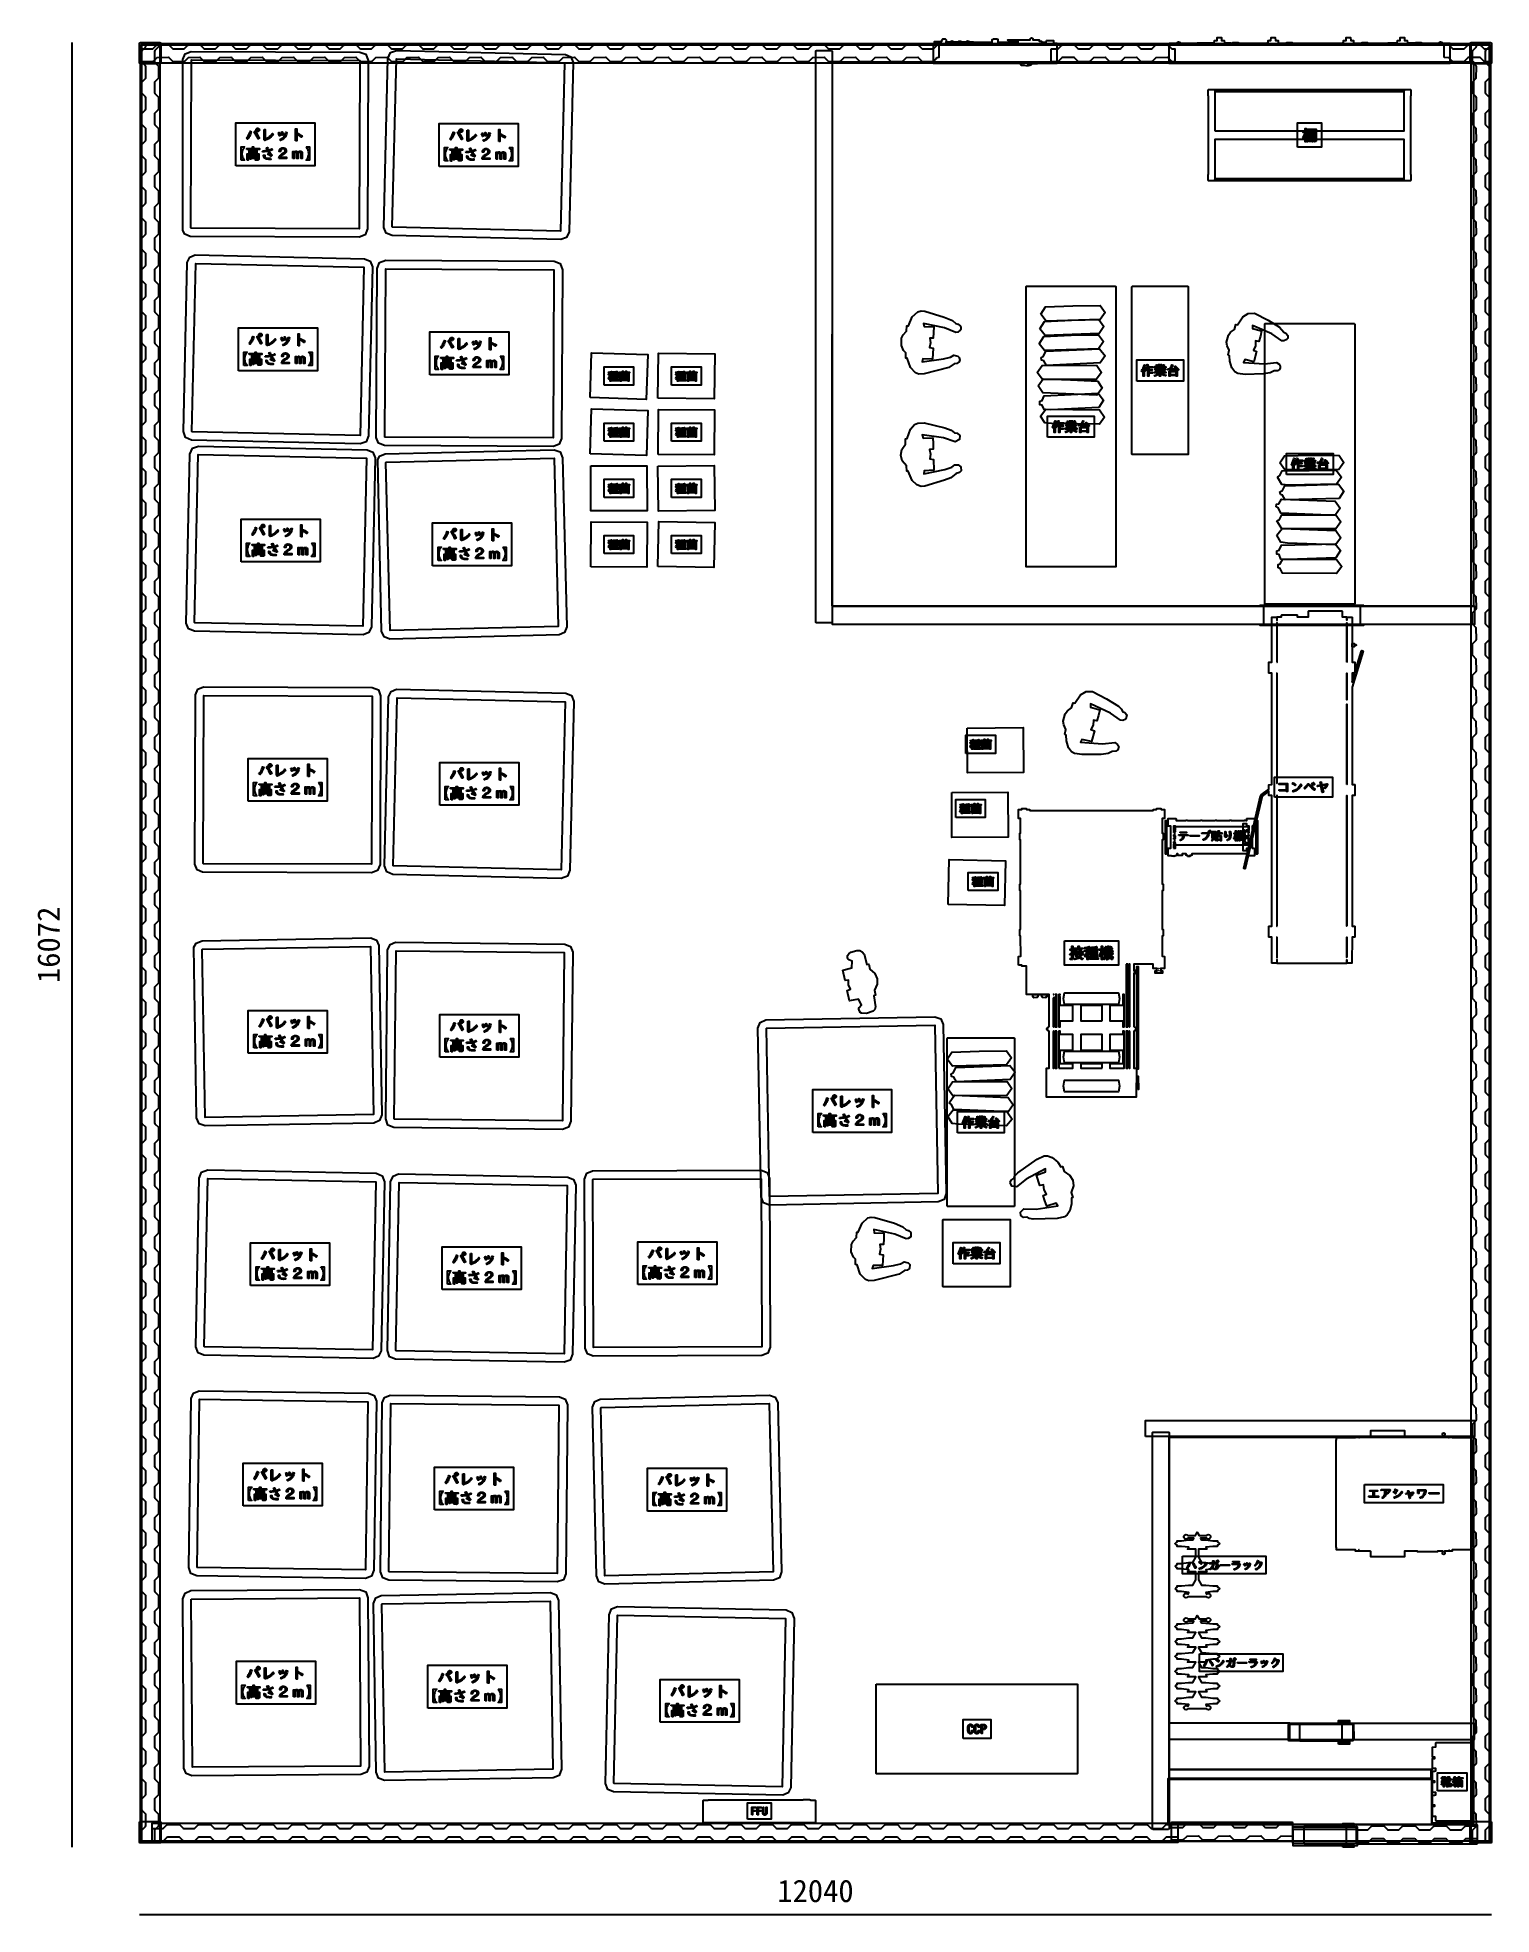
# Model space of a CAD drawing. Extents: x -928 to 12020, y -652 to 16065.
import ezdxf
from ezdxf.enums import TextEntityAlignment as Align

# ---------------------------------------------------------------- set-up
doc = ezdxf.new("R2010")
doc.units = 0
for name, color, linetype in [('人', 3, 'Continuous'), ('名称ラベル', 1, 'Continuous'), ('壁', 8, 'Continuous'), ('寸法', 2, 'Continuous'), ('床', 9, 'Continuous'), ('扉', 30, 'Continuous'), ('荷', 34, 'Continuous'), ('設備', 5, 'Continuous')]:
    doc.layers.add(name, color=color, linetype=linetype)
doc.styles.add('JP', font='msgothic.ttc')

msp = doc.modelspace()

# ---------------------------------------------------------------- texts
at = {"layer": '寸法', "style": 'JP'}
msp.add_text('16072', height=200, rotation=90, dxfattribs=at).set_placement((-670, 7983.97), align=Align.BOTTOM_CENTER)
msp.add_text('12040', height=200, dxfattribs=at).set_placement((6000, -602.05), align=Align.BOTTOM_CENTER)

# ---------------------------------------------------------------- linework, layer by layer
at = {"layer": '人'}
for points in [[(6785.3, 13276.78), (6765, 13322), (6767.38, 13387.7), (6781.17, 13417.86), (6810.29, 13449.93), (6813.63, 13496.2), (6827.48, 13496.83), (6861.99, 13576.99), (6911.91, 13622.1), (6941.75, 13629.86), (6973.75, 13626.68), (7147.09, 13575.52), (7221.29, 13544.34), (7249.29, 13516.91), (7270.77, 13512.46), (7291.37, 13494.77), (7292.63, 13491.36), (7294.06, 13484.54), (7294.64, 13475.88), (7293.44, 13467.29), (7291.52, 13460.6), (7290.01, 13457.28), (7268.19, 13441.13), (7248.97, 13437.91), (7149.09, 13479.72), (6962.97, 13519.16), (6968.26, 13492.2), (7052.72, 13487.53), (7052.6, 13437.93), (7049.13, 13388.44), (7018.23, 13388.15), (7024.65, 13345.49), (7015.16, 13303.38), (7046.84, 13297.69), (7042.37, 13201.77), (6957.59, 13203.24), (6950.57, 13176.71), (7139.05, 13202.59), (7201.23, 13218.44), (7231.87, 13236.43), (7268.79, 13227.49), (7282.49, 13211.36), (7283.92, 13204.54), (7284.49, 13195.89), (7279.87, 13177.29), (7258.04, 13161.14), (7236.3, 13158.25), (7188.26, 13124.86), (6968.18, 13070.67), (6921.38, 13067.85), (6892.19, 13077.75), (6845.67, 13126.36), (6816.45, 13208.83), (6803.28, 13210.44), (6803.29, 13256.82)], [(9675.42, 13237.97), (9685.11, 13279.59), (9666.21, 13318.03), (9661.36, 13350.45), (9677.07, 13413.53), (9696.56, 13439.89), (9731.28, 13464.99), (9743.95, 13509.06), (9757.48, 13506.84), (9807.22, 13577.35), (9854.02, 13607.7), (9908.7, 13609.16), (10030.18, 13547.41), (10133.14, 13485.08), (10169.66, 13440.21), (10189.53, 13431.52), (10205.85, 13410.21), (10206.37, 13406.65), (10206.36, 13399.76), (10205.15, 13391.27), (10202.24, 13383.2), (10199.02, 13377.11), (10196.88, 13374.21), (10172.48, 13363.04), (10153.22, 13363.85), (10065.13, 13424.68), (9893.11, 13500.8), (9892.73, 13473.64), (9973.49, 13451.9), (9963.25, 13403.93), (9949.8, 13356.76), (9919.84, 13362.79), (9917.35, 13320.2), (9899.58, 13281.4), (9929.07, 13269.43), (9905.17, 13177.55), (9823.44, 13196.27), (9811.24, 13172.02), (9998.87, 13158.61), (10105.2, 13171.03), (10129.47, 13156.23), (10139.43, 13137.83), (10139.42, 13130.94), (10138.21, 13122.45), (10135.3, 13114.39), (10132.07, 13108.3), (10114.65, 13096.72), (10083.91, 13095.87), (10049.8, 13077.47), (9990.86, 13069.06), (9825.85, 13065.18), (9760.79, 13072.67), (9734.57, 13088.21), (9709.16, 13122.61), (9690.51, 13181.53), (9688.04, 13230.47)], [(7293.42, 13467.24), (7293.04, 13466.36), (7293.08, 13466.3)], [(7294.05, 13484.59), (7293.73, 13485.51), (7294.01, 13484.53)], [(10202.21, 13383.15), (10201.68, 13382.39), (10201.7, 13382.33)], [(10206.36, 13399.81), (10206.24, 13400.72), (10206.31, 13399.76)], [(7283.91, 13204.59), (7283.59, 13205.51), (7283.87, 13204.54)], [(10135.27, 13114.34), (10134.73, 13113.58), (10134.75, 13113.51)], [(10139.42, 13130.99), (10139.3, 13131.93), (10139.37, 13130.95)], [(6760.52, 12344.95), (6768.51, 12394.35), (6802.36, 12444.09), (6802.34, 12490.92), (6816.24, 12492.57), (6845.14, 12575.82), (6882.5, 12618.82), (6910.85, 12631.49), (6968.84, 12632.05), (7152.24, 12590.02), (7209.36, 12569.19), (7239.57, 12543.62), (7261.52, 12540.7), (7285.08, 12521.05), (7282.92, 12483.6), (7245.01, 12464.03), (7141.37, 12498.84), (6951.05, 12524.97), (6958.36, 12498.19), (7043.75, 12499.67), (7047.25, 12449.7), (7047.38, 12399.61), (7016.28, 12397.06), (7025.86, 12354.56), (7019.38, 12311.46), (7051.7, 12308.05), (7054.21, 12211.13), (6968.72, 12206.41), (6963.6, 12179.17), (7151.51, 12219.02), (7212.97, 12239.52), (7242.51, 12259.88), (7271.77, 12257.98), (7293.8, 12241.68), (7296.45, 12207.27), (7282.62, 12190.99), (7252.69, 12181.47), (7206.75, 12144.33), (7149.49, 12122.28), (6974.46, 12070.63), (6942.15, 12067.42), (6902, 12080.62), (6861.63, 12120.81), (6826.17, 12201.73), (6812.79, 12202.38), (6809.42, 12249.09), (6772.06, 12296.25)], [(8220.43, 9859.23), (8230.94, 9902.26), (8211.79, 9942.32), (8207.12, 9975.99), (8224.11, 10041.2), (8244.61, 10068.31), (8280.89, 10093.94), (8294.51, 10139.49), (8308.51, 10137.03), (8360.87, 10209.57), (8409.73, 10240.51), (8466.43, 10241.4), (8591.67, 10176.03), (8697.71, 10110.26), (8725.76, 10083.17), (8735.06, 10063.34), (8755.56, 10054.11), (8772.24, 10031.83), (8762.55, 9994.61), (8737.12, 9983.31), (8717.17, 9984.36), (8626.52, 10048.41), (8449.05, 10129.25), (8448.36, 10101.1), (8531.83, 10077.65), (8520.68, 10028.04), (8506.2, 9979.29), (8475.22, 9985.88), (8472.15, 9941.75), (8453.3, 9901.73), (8483.73, 9888.99), (8457.93, 9794.01), (8373.42, 9814.33), (8360.5, 9789.33), (8554.85, 9773.33), (8665.23, 9785.01), (8690.21, 9769.39), (8700.33, 9750.21), (8692.38, 9719.68), (8674.18, 9707.87), (8642.31, 9707.34), (8606.74, 9688.64), (8545.54, 9680.58), (8374.44, 9678.41), (8307.09, 9686.91), (8280.07, 9703.31), (8254.12, 9739.26), (8235.45, 9800.55), (8233.43, 9851.31)], [(6243.33, 7757.12), (6324.9, 7779.69), (6326.09, 7838.74), (6296.58, 7850.75), (6291.93, 7855.98), (6288.9, 7862.14), (6286.24, 7870.26), (6285.29, 7878.74), (6285.48, 7885.6), (6286.11, 7889.13), (6295.95, 7903.62), (6315.2, 7918.65), (6367.79, 7933.13), (6395.48, 7932.5), (6417, 7922.78), (6433.78, 7901.06), (6458.05, 7808.23), (6473.82, 7810.47), (6485.12, 7766.22), (6529.13, 7727.41), (6548.61, 7682.67), (6549.49, 7633.88), (6525.6, 7580.29), (6533.71, 7535.35), (6518.43, 7530.84), (6535.08, 7432.98), (6528.71, 7409.58), (6513.18, 7391.8), (6454.89, 7372.94), (6410.64, 7376.7), (6395.68, 7385.79), (6393.64, 7388.74), (6390.61, 7394.89), (6387.95, 7403.01), (6387, 7411.49), (6387.19, 7418.35), (6389.25, 7425.05), (6411.09, 7448.23), (6384.63, 7501.27), (6303.52, 7485.25), (6282.45, 7577.41), (6312.16, 7588.45), (6295.62, 7627.6), (6294.4, 7670.07), (6264.4, 7664.96)], [(6285.29, 7878.8), (6285.44, 7879.72), (6285.39, 7879.77)], [(6288.93, 7862.1), (6289.44, 7861.33), (6288.95, 7862.16)], [(6387, 7411.55), (6387.15, 7412.45), (6387.1, 7412.5)], [(6390.63, 7394.85), (6391.14, 7394.09), (6390.66, 7394.91)], [(7733.11, 5867.8), (7741.87, 5887.48), (7768.12, 5905.18), (7776.03, 5925.45), (7802.04, 5954.15), (7975.52, 6074.26), (8036.2, 6103.65), (8067.57, 6104.61), (8108.64, 6088.73), (8157.37, 6047.8), (8186.53, 6006.61), (8199.66, 6009.78), (8216.17, 5965.55), (8265.7, 5930.53), (8290.68, 5886.69), (8296.98, 5836.63), (8278.35, 5778.89), (8291.66, 5733.59), (8278.67, 5728.05), (8280.61, 5677.82), (8266.16, 5615.84), (8242.82, 5578.5), (8217.13, 5560.46), (8150.95, 5547.59), (7940.09, 5539.68), (7902.07, 5547.05), (7883.59, 5558.53), (7851.97, 5556.96), (7829.36, 5573.44), (7824.62, 5604.29), (7855.74, 5633.99), (7965.89, 5629.72), (8157.43, 5658.43), (8142.77, 5682.28), (8060.57, 5656.62), (8043, 5703.97), (8028.67, 5752.4), (8058.03, 5763.69), (8036.7, 5802.09), (8030.74, 5845.62), (7998.5, 5839.75), (7968.57, 5932.81), (8049.95, 5961.63), (8047.17, 5989.44), (7876.67, 5897.57), (7791.08, 5828.1), (7748.38, 5833.2)], [(6338.67, 5203.42), (6318.27, 5249.08), (6320.79, 5315.36), (6334.76, 5345.76), (6364.19, 5378.07), (6367.64, 5424.74), (6381.62, 5425.35), (6416.58, 5506.16), (6467.03, 5551.58), (6497.14, 5559.36), (6529.42, 5556.1), (6704.21, 5504.17), (6779.02, 5472.58), (6807.22, 5444.85), (6828.88, 5440.32), (6849.63, 5422.44), (6848.19, 5384.62), (6826.15, 5368.37), (6806.75, 5365.15), (6706.06, 5407.52), (6518.35, 5447.64), (6523.65, 5420.43), (6608.85, 5415.57), (6608.64, 5365.52), (6605.05, 5315.6), (6573.87, 5315.37), (6580.27, 5272.31), (6570.62, 5229.84), (6602.57, 5224.04), (6597.89, 5127.29), (6512.35, 5128.92), (6505.22, 5102.16), (6695.43, 5127.93), (6758.19, 5143.82), (6789.14, 5161.91), (6826.37, 5152.82), (6840.16, 5136.52), (6837.46, 5102.15), (6815.41, 5085.9), (6793.47, 5083.02), (6744.94, 5049.42), (6522.8, 4995.14), (6475.59, 4992.39), (6446.15, 5002.43), (6399.3, 5051.55), (6369.97, 5134.81), (6356.68, 5136.46), (6356.78, 5183.25)]]:
    msp.add_lwpolyline(points, close=True, dxfattribs=at)
at = {"layer": '名称ラベル'}
for points in [[(838.04, 14923.77), (838.04, 15305.25), (1541.47, 15305.25), (1541.47, 14923.77)], [(933.28, 15168.21), (940.16, 15176.63), (943.37, 15181.12), (946.42, 15185.8), (952.05, 15195.7), (954.63, 15200.93), (959.33, 15211.95), (961.44, 15217.73), (965.2, 15229.85), (976.06, 15226.04), (971.92, 15213.19), (967.24, 15201.13), (964.69, 15195.39), (959.18, 15184.51), (953.11, 15174.43), (949.87, 15169.68), (942.97, 15160.78)], [(1000.61, 15226.56), (1010.18, 15231.6), (1019.52, 15218.22), (1028.87, 15203.62), (1038.23, 15187.79), (1047.59, 15170.73), (1036.93, 15163.56), (1028.87, 15179.9), (1020.13, 15195.85), (1010.71, 15211.4)], [(1018.51, 15242.84), (1018.9, 15246.34), (1019.59, 15248.47), (1021.27, 15251.34), (1023.73, 15253.85), (1026.7, 15255.76), (1029.48, 15256.79), (1036.1, 15256.95), (1038.84, 15256.06), (1040.56, 15255.13), (1044.39, 15251.76), (1045.9, 15249.52), (1046.93, 15247.11), (1047.59, 15242.71), (1047.33, 15239.98), (1046.53, 15237.37), (1045.2, 15234.9), (1043.66, 15232.84), (1041.91, 15231.16), (1039.96, 15229.85), (1037.82, 15228.92), (1035.47, 15228.36), (1030.05, 15228.48), (1031.7, 15228.56), (1028.95, 15228.77), (1026.33, 15229.92), (1022.91, 15232.3), (1021.17, 15234.2), (1019.87, 15236.36), (1019, 15238.77)], [(1030.01, 15250.86), (1026.95, 15249), (1025.14, 15246.59), (1024.62, 15245.16), (1024.33, 15242.71), (1024.59, 15240.78), (1025.16, 15239.22), (1027.21, 15236.28), (1029.5, 15234.7), (1032.32, 15233.94), (1038.47, 15233.92), (1034.6, 15234.13), (1037.97, 15235.56), (1040.48, 15238.09), (1041.59, 15240.83), (1041.59, 15244.63), (1040.74, 15246.9), (1039.23, 15248.86), (1037.44, 15250.24), (1035.09, 15251.2), (1039.23, 15251.2), (1031.37, 15251.42), (1031.71, 15251.32), (1023.43, 15250.6)], [(1089.21, 15246.27), (1100.71, 15246.27), (1100.74, 15162.03), (1107.36, 15164.69), (1119.93, 15170.72), (1125.85, 15174.07), (1136.94, 15181.44), (1142.13, 15185.45), (1151.76, 15194.15), (1160.4, 15203.73), (1164.36, 15208.85), (1170.69, 15199.29), (1166.61, 15194.15), (1159.55, 15186.65), (1151.36, 15179.39), (1142.06, 15172.37), (1128.27, 15163.42), (1117.88, 15157.58), (1107.56, 15152.56), (1097.29, 15148.37), (1089.21, 15154.57)], [(1216.12, 15214.67), (1225.23, 15219.13), (1228.39, 15213.53), (1231.28, 15207.59), (1236.22, 15194.7), (1226.46, 15190.05), (1221.58, 15203.25)], [(1229.63, 15156.7), (1237.36, 15159.53), (1247.82, 15164.74), (1254.03, 15168.87), (1262.22, 15176.03), (1268.74, 15183.93), (1272.08, 15189.36), (1275.03, 15195.45), (1277.57, 15202.19), (1279.71, 15209.59), (1282.16, 15221.91), (1292.63, 15219.45), (1289.53, 15205.4), (1286.77, 15196.85), (1283.46, 15188.97), (1279.61, 15181.75), (1277.47, 15178.38), (1272.79, 15172.15), (1268.29, 15167.3), (1263.17, 15162.79), (1254.35, 15156.65), (1247.71, 15152.98), (1236.61, 15148.11)], [(1241.91, 15220.74), (1251.34, 15225.14), (1254.42, 15219.64), (1257.19, 15213.81), (1259.65, 15207.65), (1261.81, 15201.16), (1251.86, 15196.51), (1249.76, 15203.31), (1247.4, 15209.61), (1244.78, 15215.42)], [(1369.34, 15145.2), (1369.34, 15252.34), (1380.06, 15252.34), (1380.07, 15215.32), (1393.14, 15209.06), (1405.82, 15202.42), (1418.08, 15195.42), (1429.95, 15188.05), (1422.97, 15177.32), (1412.05, 15185.3), (1401.26, 15192.51), (1390.6, 15198.93), (1380.08, 15204.55), (1380.06, 15145.2)], [(2647.48, 14917.3), (2647.48, 15298.78), (3350.91, 15298.78), (3350.91, 14917.3)], [(2742.72, 15161.74), (2746.24, 15165.86), (2752.81, 15174.65), (2758.75, 15184.19), (2761.49, 15189.23), (2764.07, 15194.46), (2768.77, 15205.48), (2772.84, 15217.23), (2774.64, 15223.38), (2785.49, 15219.57), (2779.09, 15200.59), (2774.13, 15188.92), (2768.61, 15178.04), (2765.65, 15172.9), (2759.31, 15163.21), (2752.41, 15154.3)], [(2810.05, 15220.09), (2819.61, 15225.13), (2828.96, 15211.75), (2838.31, 15197.15), (2847.66, 15181.32), (2857.03, 15164.26), (2846.37, 15157.08), (2838.31, 15173.43), (2829.57, 15189.38), (2820.15, 15204.93)], [(2827.95, 15236.37), (2828.34, 15239.87), (2829.5, 15243), (2831.44, 15245.75), (2833.16, 15247.38), (2836.14, 15249.29), (2838.92, 15250.32), (2845.53, 15250.48), (2848.27, 15249.59), (2850, 15248.66), (2853.83, 15245.29), (2856.08, 15241.46), (2856.79, 15238.94), (2857.03, 15236.24), (2856.76, 15233.51), (2855.97, 15230.9), (2854.64, 15228.42), (2853.1, 15226.37), (2851.35, 15224.69), (2849.4, 15223.38), (2847.26, 15222.45), (2844.91, 15221.89), (2839.49, 15222.01), (2841.17, 15222.09), (2838.39, 15222.3), (2835.77, 15223.45), (2832.35, 15225.83), (2830.61, 15227.73), (2829.31, 15229.89), (2828.17, 15233.59)], [(2839.45, 15244.38), (2836.38, 15242.53), (2834.93, 15240.79), (2834.28, 15239.43), (2833.78, 15235.86), (2834.6, 15232.75), (2836.65, 15229.81), (2838.94, 15228.23), (2841.75, 15227.47), (2847.94, 15227.44), (2844.04, 15227.66), (2847.41, 15229.09), (2849.92, 15231.62), (2851.03, 15234.36), (2851.02, 15238.16), (2850.18, 15240.43), (2848.66, 15242.39), (2846.88, 15243.77), (2844.53, 15244.73), (2848.63, 15244.73), (2840.72, 15244.95), (2841.15, 15244.85), (2832.87, 15244.13)], [(2898.65, 15239.8), (2910.15, 15239.8), (2910.17, 15155.56), (2916.8, 15158.22), (2929.37, 15164.25), (2940.96, 15171.17), (2946.38, 15174.97), (2956.5, 15183.22), (2961.19, 15187.68), (2965.64, 15192.36), (2973.8, 15202.38), (2980.13, 15192.82), (2973.82, 15185.15), (2966.38, 15177.73), (2957.83, 15170.55), (2951.5, 15165.9), (2937.71, 15156.95), (2927.32, 15151.11), (2916.99, 15146.09), (2906.72, 15141.9), (2898.65, 15148.1)], [(3025.56, 15208.2), (3034.67, 15212.66), (3037.83, 15207.06), (3040.71, 15201.12), (3045.66, 15188.23), (3035.9, 15183.58), (3031.02, 15196.78)], [(3039.07, 15150.23), (3046.8, 15153.06), (3057.25, 15158.27), (3066.35, 15164.65), (3071.65, 15169.56), (3078.18, 15177.46), (3081.52, 15182.89), (3084.46, 15188.98), (3088.13, 15199.34), (3090.07, 15207.06), (3091.6, 15215.43), (3102.07, 15212.98), (3098.96, 15198.92), (3096.21, 15190.38), (3092.9, 15182.5), (3091.04, 15178.8), (3086.91, 15171.91), (3082.23, 15165.68), (3077.73, 15160.83), (3069.82, 15154.19), (3063.79, 15150.18), (3053.6, 15144.8), (3046.05, 15141.64)], [(3051.34, 15214.27), (3060.78, 15218.67), (3063.86, 15213.17), (3066.63, 15207.34), (3069.09, 15201.18), (3071.25, 15194.69), (3061.3, 15190.04), (3059.2, 15196.84), (3056.84, 15203.14), (3054.22, 15208.95)], [(3178.78, 15138.73), (3178.78, 15245.87), (3189.5, 15245.87), (3189.51, 15208.85), (3202.58, 15202.58), (3215.25, 15195.95), (3227.52, 15188.95), (3239.39, 15181.57), (3232.41, 15170.85), (3221.49, 15178.83), (3210.7, 15186.03), (3200.03, 15192.46), (3189.52, 15198.08), (3189.5, 15138.73)], [(10293.23, 15087.51), (10293.23, 15304.09), (10506.77, 15304.09), (10506.77, 15087.51)], [(10341.23, 15172.09), (10347.2, 15182.82), (10352.33, 15194.33), (10356.6, 15206.63), (10360.02, 15219.66), (10344.14, 15219.71), (10344.14, 15228.18), (10361.05, 15228.19), (10361.07, 15256.09), (10369.53, 15256.09), (10369.53, 15228.21), (10381.36, 15228.18), (10381.36, 15219.71), (10369.54, 15219.69), (10369.53, 15204.09), (10377.29, 15197.37), (10384.26, 15190.31), (10379.09, 15180.94), (10374.6, 15187.52), (10369.53, 15193.93), (10369.53, 15137.13), (10361.07, 15137.13), (10361.04, 15198.8), (10357.69, 15188.66), (10354.04, 15179.13), (10350.1, 15170.5), (10345.88, 15162.78)], [(10375.74, 15142.94), (10378.85, 15148.7), (10381.41, 15155.2), (10383.39, 15162.44), (10385.31, 15174.7), (10385.94, 15188.63), (10385.95, 15249.44), (10417.35, 15249.44), (10417.35, 15148.37), (10417.09, 15144.82), (10416.54, 15142.74), (10415.69, 15141.18), (10414.56, 15140.12), (10411.11, 15138.87), (10397.71, 15138.94), (10396.28, 15148.5), (10401.24, 15147.7), (10407.31, 15147.51), (10406.68, 15147.63), (10408.25, 15148.37), (10409.04, 15149.86), (10409.09, 15181.59), (10394.16, 15181.57), (10392.89, 15167.05), (10390.53, 15154.53), (10387.08, 15144.01), (10385.68, 15140.95), (10382.52, 15135.51)], [(10394.15, 15219.76), (10409.13, 15219.73), (10409.12, 15241.35), (10394.16, 15241.34)], [(10418.26, 15143.98), (10420.64, 15149.28), (10422.6, 15155.41), (10424.12, 15162.36), (10425.59, 15174.34), (10426.07, 15188.18), (10426.07, 15249.44), (10458.77, 15249.44), (10458.77, 15147.85), (10458.46, 15144.16), (10457.83, 15142.02), (10457.21, 15140.89), (10455.99, 15139.65), (10454.16, 15138.75), (10452.31, 15138.31), (10451.6, 15138.21), (10440.98, 15138.26), (10442.86, 15138.32), (10437.84, 15138.55), (10436.54, 15148.11), (10442.82, 15147.21), (10448.47, 15146.99), (10448.15, 15147.1), (10449.61, 15147.8), (10450.23, 15148.8), (10450.39, 15181.59), (10434.55, 15181.57), (10433.72, 15167.62), (10431.84, 15155.3), (10428.91, 15144.64), (10424.91, 15135.64)], [(10450.39, 15219.71), (10450.43, 15241.34), (10434.56, 15241.35), (10434.55, 15219.73)], [(886.04, 14972.03), (886.04, 15090.61), (916.09, 15090.61), (908.92, 15082.02), (905.83, 15077.53), (903.06, 15072.91), (898.5, 15063.29), (895.24, 15053.16), (894.1, 15047.9), (892.8, 15037), (892.63, 15031.35), (892.8, 15025.67), (894.1, 15014.71), (895.24, 15009.43), (898.5, 14999.27), (903.06, 14989.65), (905.83, 14985.04), (908.92, 14980.57), (916.09, 14972.03)], [(935.02, 15069.16), (935.02, 15076.98), (985.78, 15076.98), (985.82, 15090.87), (995.77, 15090.87), (995.81, 15076.98), (1047.4, 15076.98), (1047.4, 15069.16)], [(956.35, 15036.72), (956.35, 15061.21), (1026.07, 15061.21), (1026.07, 15036.72)], [(965.59, 15043.94), (1016.79, 15043.89), (1016.83, 15054), (965.63, 15054.04)], [(1076.09, 15057.4), (1087.92, 15057.29), (1100.14, 15057.84), (1112.06, 15059.12), (1120.76, 15060.56), (1109.82, 15083.44), (1119.38, 15086.09), (1125.1, 15073.03), (1130.38, 15062.7), (1138.31, 15064.91), (1145.91, 15067.48), (1153.17, 15070.4), (1160.1, 15073.68), (1165.65, 15064.89), (1150.84, 15059), (1134.98, 15054.32), (1140.6, 15044.85), (1146.82, 15035.33), (1153.59, 15025.79), (1160.94, 15016.23), (1152.73, 15009.19), (1138.46, 15016.09), (1123.2, 15021.79), (1126.11, 15029.35), (1135.85, 15026.1), (1144.93, 15022.56), (1139.95, 15029.09), (1135.01, 15036.25), (1125.59, 15052.09), (1113.43, 15050.12), (1101.63, 15048.7), (1090.2, 15047.86), (1079.13, 15047.57)], [(1221.1, 14987.74), (1223.27, 14996.62), (1226.41, 15004.58), (1229.05, 15009.39), (1233.83, 15015.84), (1238.07, 15020.2), (1243.8, 15024.93), (1250.69, 15029.51), (1263.11, 15036.84), (1270.05, 15042.08), (1272.51, 15044.78), (1274.44, 15047.85), (1275.34, 15050.03), (1276.13, 15053.48), (1276.15, 15058.73), (1275.08, 15063.62), (1274.15, 15065.71), (1271.48, 15069.14), (1269.75, 15070.49), (1265.48, 15072.45), (1260.16, 15073.43), (1255.16, 15073.49), (1251.46, 15072.89), (1248.12, 15071.71), (1245.11, 15069.94), (1241.23, 15066.19), (1239.06, 15062.95), (1237.42, 15059.3), (1236.28, 15055.14), (1235.64, 15050.48), (1223.88, 15050.48), (1224.54, 15055.36), (1225.63, 15059.87), (1227.14, 15064), (1229.07, 15067.77), (1232.77, 15072.73), (1237.42, 15076.9), (1242.68, 15080.04), (1248.49, 15082.07), (1254.85, 15082.99), (1262.24, 15082.75), (1268.54, 15081.42), (1271.45, 15080.36), (1275.51, 15078.27), (1279.26, 15075.57), (1282.33, 15072.47), (1284.72, 15068.96), (1286.42, 15065.06), (1287.44, 15060.75), (1287.72, 15054.12), (1286.76, 15048.64), (1285.47, 15045.2), (1283.68, 15041.94), (1281.37, 15038.85), (1278.54, 15035.94), (1275.21, 15033.11), (1268.15, 15028.27), (1254.86, 15020.55), (1247, 15014.45), (1241.03, 15007.8), (1238.11, 15003.06), (1236.05, 14998.12), (1290.31, 14998.07), (1290.31, 14987.74)], [(1346.2, 14987.74), (1346.2, 15050.61), (1354.67, 15050.61), (1356.57, 15042.72), (1361.1, 15047.24), (1364.17, 15049.57), (1367.27, 15051.31), (1371.98, 15052.84), (1376.94, 15053.05), (1378.65, 15052.82), (1383.3, 15051.16), (1387.22, 15048.08), (1389.42, 15045.23), (1391.31, 15041.8), (1395.72, 15046.73), (1400.55, 15050.29), (1405.8, 15052.42), (1409.53, 15053.05), (1414.77, 15052.89), (1419.15, 15051.64), (1422.87, 15049.31), (1425.92, 15045.91), (1428.33, 15041.06), (1429.49, 15035.26), (1429.56, 14987.74), (1418.45, 14987.74), (1418.45, 15032.45), (1418.19, 15036.03), (1417.41, 15038.95), (1415.26, 15042.12), (1413.17, 15043.42), (1410.54, 15044.11), (1409.08, 15044.15), (1407.14, 15044.01), (1404.36, 15043.27), (1402.57, 15042.43), (1399.99, 15040.65), (1398.35, 15039.11), (1396.2, 15036.32), (1395.11, 15034.32), (1393.99, 15031.1), (1393.44, 15026.38), (1393.44, 14987.74), (1382.33, 14987.74), (1382.33, 15032.45), (1382.02, 15035.67), (1380.76, 15039.17), (1378.18, 15042.37), (1375.58, 15043.8), (1372.32, 15044.16), (1367.75, 15042.95), (1363.55, 15040.13), (1361.09, 15037.5), (1359.73, 15035.51), (1357.92, 15031.18), (1357.32, 15026.38), (1357.32, 14987.74)], [(1463.42, 15090.61), (1493.47, 15090.61), (1493.47, 14972.03), (1463.42, 14972.03), (1470.59, 14980.62), (1473.69, 14985.1), (1478.9, 14994.45), (1481.02, 14999.32), (1482.81, 15004.31), (1485.42, 15014.67), (1486.72, 15025.54), (1486.88, 15031.16), (1486.72, 15036.81), (1485.42, 15047.72), (1482.81, 15058.13), (1481.02, 15063.15), (1478.9, 15068.04), (1473.69, 15077.45), (1470.59, 15081.96)], [(2695.48, 14965.56), (2695.48, 15084.14), (2725.53, 15084.14), (2718.36, 15075.55), (2715.27, 15071.06), (2710.05, 15061.7), (2707.94, 15056.82), (2704.68, 15046.69), (2703.54, 15041.43), (2702.23, 15030.53), (2702.07, 15024.88), (2702.23, 15019.2), (2703.54, 15008.24), (2704.68, 15002.95), (2707.94, 14992.8), (2710.05, 14987.92), (2715.27, 14978.57), (2721.78, 14969.77), (2725.53, 14965.56)], [(2744.46, 15062.69), (2744.46, 15070.5), (2795.22, 15070.51), (2795.25, 15084.4), (2805.2, 15084.4), (2805.25, 15070.51), (2856.84, 15070.5), (2856.84, 15062.69)], [(2765.79, 15030.25), (2765.79, 15054.74), (2835.51, 15054.74), (2835.51, 15030.25)], [(2775.03, 15037.47), (2826.23, 15037.42), (2826.27, 15047.52), (2775.07, 15047.56)], [(2885.53, 15050.92), (2897.36, 15050.82), (2909.58, 15051.37), (2921.5, 15052.65), (2930.2, 15054.09), (2919.26, 15076.97), (2928.82, 15079.62), (2934.54, 15066.56), (2939.82, 15056.23), (2947.75, 15058.44), (2955.35, 15061.01), (2962.61, 15063.93), (2969.53, 15067.21), (2975.09, 15058.42), (2960.28, 15052.52), (2944.42, 15047.85), (2950.04, 15038.38), (2956.25, 15028.86), (2963.03, 15019.32), (2970.37, 15009.76), (2962.17, 15002.72), (2947.9, 15009.62), (2932.64, 15015.32), (2935.54, 15022.88), (2945.28, 15019.63), (2954.37, 15016.08), (2949.38, 15022.62), (2944.44, 15029.78), (2935.02, 15045.61), (2922.87, 15043.65), (2911.07, 15042.23), (2899.64, 15041.39), (2888.57, 15041.1)], [(3030.54, 14981.26), (3031.87, 14987.29), (3034.69, 14995.56), (3038.49, 15002.92), (3043.27, 15009.37), (3047.5, 15013.73), (3053.23, 15018.45), (3060.13, 15023.03), (3072.55, 15030.37), (3078.59, 15034.8), (3081.16, 15037.34), (3083.31, 15040.34), (3084.78, 15043.56), (3085.57, 15047.01), (3085.59, 15052.26), (3084.52, 15057.15), (3082.39, 15061.07), (3080.92, 15062.67), (3077.2, 15065.12), (3074.92, 15065.98), (3069.6, 15066.96), (3064.59, 15067.01), (3060.9, 15066.42), (3057.55, 15065.24), (3053.18, 15062.37), (3050.67, 15059.72), (3048.5, 15056.48), (3046.86, 15052.83), (3045.71, 15048.67), (3045.07, 15044.01), (3033.31, 15044.01), (3033.98, 15048.89), (3035.07, 15053.39), (3036.58, 15057.53), (3038.51, 15061.3), (3042.21, 15066.26), (3046.86, 15070.43), (3052.12, 15073.57), (3057.93, 15075.6), (3064.29, 15076.52), (3071.68, 15076.28), (3076.46, 15075.38), (3079.45, 15074.45), (3084.95, 15071.8), (3088.7, 15069.1), (3091.77, 15066), (3094.15, 15062.49), (3095.86, 15058.58), (3096.88, 15054.28), (3097.16, 15047.65), (3096.2, 15042.17), (3094.91, 15038.73), (3093.12, 15035.47), (3090.81, 15032.38), (3087.98, 15029.47), (3084.64, 15026.64), (3077.59, 15021.8), (3064.3, 15014.08), (3056.43, 15007.97), (3050.47, 15001.32), (3047.54, 14996.59), (3045.49, 14991.65), (3099.74, 14991.6), (3099.74, 14981.26)], [(3155.64, 14981.26), (3155.64, 15044.14), (3164.11, 15044.14), (3166, 15036.25), (3170.54, 15040.77), (3173.61, 15043.1), (3178.27, 15045.5), (3181.42, 15046.37), (3186.38, 15046.58), (3188.09, 15046.34), (3192.74, 15044.68), (3196.65, 15041.6), (3198.86, 15038.76), (3200.75, 15035.33), (3205.16, 15040.26), (3209.99, 15043.82), (3215.24, 15045.95), (3218.97, 15046.58), (3224.2, 15046.42), (3228.59, 15045.17), (3232.31, 15042.84), (3235.36, 15039.44), (3237.77, 15034.59), (3238.92, 15028.78), (3239, 14981.26), (3227.89, 14981.26), (3227.89, 15025.98), (3227.63, 15029.56), (3226.26, 15033.69), (3224.7, 15035.65), (3222.61, 15036.95), (3219.97, 15037.64), (3218.52, 15037.68), (3216.58, 15037.54), (3213.79, 15036.8), (3211.14, 15035.44), (3209.43, 15034.18), (3207.79, 15032.64), (3205.64, 15029.85), (3204.55, 15027.85), (3203.42, 15024.63), (3202.88, 15019.91), (3202.88, 14981.26), (3191.76, 14981.26), (3191.76, 15025.98), (3191.46, 15029.2), (3190.2, 15032.7), (3187.62, 15035.9), (3185.02, 15037.33), (3181.76, 15037.69), (3177.19, 15036.48), (3172.99, 15033.66), (3170.53, 15031.03), (3169.17, 15029.04), (3167.36, 15024.71), (3166.76, 15019.91), (3166.75, 14981.26)], [(3272.86, 15084.14), (3302.91, 15084.14), (3302.91, 14965.56), (3272.86, 14965.56), (3280.03, 14974.15), (3283.12, 14978.63), (3285.89, 14983.25), (3290.46, 14992.85), (3293.71, 15002.95), (3294.85, 15008.2), (3295.67, 15013.57), (3296.32, 15024.69), (3295.67, 15035.85), (3294.85, 15041.25), (3293.71, 15046.52), (3290.46, 15056.67), (3285.89, 15066.33), (3283.12, 15070.97), (3276.61, 15079.88)], [(10394.15, 15189.58), (10409.13, 15189.56), (10409.12, 15211.76), (10394.16, 15211.74)], [(10450.39, 15189.53), (10450.43, 15211.74), (10434.56, 15211.76), (10434.55, 15189.56)], [(939.81, 14971.77), (939.81, 15028.77), (1042.62, 15028.77), (1042.53, 14981.56), (1042.27, 14980.11), (1041.25, 14977.62), (1040.48, 14976.58), (1038.44, 14974.92), (1035.71, 14973.82), (1032.3, 14973.27), (1014.31, 14973.78), (1013.02, 14983.28), (1021.6, 14982.26), (1029.29, 14981.9), (1031.66, 14982.66), (1032.73, 14983.82), (1033.25, 14986.19), (1033.22, 15021.2), (949.22, 15021.21), (949.17, 14971.77)], [(964.17, 14981.02), (964.17, 15013.84), (1017.74, 15013.84), (1017.74, 14988.58), (973.07, 14988.58), (973.02, 14981.02)], [(973.07, 15006.8), (973.06, 14995.62), (1008.88, 14995.65), (1008.85, 15006.8)], [(1085.54, 15012.2), (1085.59, 15017.65), (1095.02, 15015.97), (1095.5, 15009.78), (1096.34, 15006.14), (1097.6, 15002.87), (1099.27, 14999.99), (1101.37, 14997.5), (1105.65, 14994.3), (1111.72, 14991.88), (1116.75, 14990.73), (1122.56, 14989.97), (1132.76, 14989.55), (1147.56, 14990), (1148.72, 14979.98), (1131.36, 14979.78), (1119.38, 14980.68), (1109.37, 14982.65), (1103.8, 14984.56), (1099.11, 14986.94), (1097.09, 14988.32), (1093.54, 14991.52), (1090.63, 14995.23), (1088.37, 14999.45), (1086.19, 15006.72)], [(2749.24, 14965.3), (2749.24, 15022.3), (2852.05, 15022.3), (2851.97, 14975.09), (2851.29, 14972.32), (2850.69, 14971.15), (2848.99, 14969.21), (2847.88, 14968.45), (2845.15, 14967.35), (2841.74, 14966.79), (2823.75, 14967.31), (2822.46, 14976.8), (2831.04, 14975.79), (2838.73, 14975.43), (2841.1, 14976.19), (2842.17, 14977.34), (2842.68, 14979.71), (2842.66, 15014.73), (2758.66, 15014.74), (2758.61, 14965.3)], [(2773.61, 14974.54), (2773.61, 15007.37), (2827.17, 15007.37), (2827.17, 14982.1), (2782.5, 14982.1), (2782.46, 14974.54)], [(2782.51, 15000.33), (2782.49, 14989.15), (2818.32, 14989.18), (2818.29, 15000.32)], [(2894.98, 15005.73), (2895.03, 15011.18), (2904.46, 15009.5), (2904.67, 15005.28), (2905.3, 15001.44), (2907.03, 14996.4), (2908.71, 14993.52), (2910.81, 14991.03), (2915.08, 14987.83), (2921.16, 14985.4), (2926.19, 14984.26), (2932, 14983.5), (2942.2, 14983.07), (2957, 14983.53), (2958.16, 14973.51), (2940.8, 14973.31), (2928.82, 14974.21), (2918.81, 14976.18), (2913.24, 14978.09), (2908.55, 14980.47), (2906.53, 14981.85), (2902.97, 14985.05), (2900.07, 14988.76), (2897.81, 14992.98), (2895.62, 15000.25)], [(861.01, 13096.61), (861.01, 13478.09), (1564.44, 13478.09), (1564.44, 13096.61)], [(956.24, 13341.04), (959.76, 13345.16), (966.33, 13353.96), (969.38, 13358.63), (975.02, 13368.54), (980.02, 13379.18), (982.29, 13384.78), (984.41, 13390.57), (988.17, 13402.69), (999.02, 13398.88), (994.89, 13386.02), (990.21, 13373.96), (987.66, 13368.23), (982.14, 13357.35), (976.08, 13347.26), (972.83, 13342.51), (965.94, 13333.61)], [(1023.58, 13399.39), (1033.14, 13404.43), (1042.48, 13391.06), (1051.83, 13376.45), (1061.19, 13360.62), (1070.56, 13343.56), (1059.9, 13336.39), (1051.83, 13352.73), (1043.09, 13368.68), (1033.68, 13384.24)], [(1041.48, 13415.68), (1041.87, 13419.17), (1043.03, 13422.3), (1044.24, 13424.18), (1046.69, 13426.69), (1049.66, 13428.6), (1052.45, 13429.63), (1059.06, 13429.79), (1061.8, 13428.89), (1063.53, 13427.96), (1067.35, 13424.6), (1068.86, 13422.36), (1069.9, 13419.94), (1070.56, 13415.55), (1070.29, 13412.81), (1069.5, 13410.21), (1068.17, 13407.73), (1066.62, 13405.68), (1064.88, 13404), (1062.93, 13402.69), (1060.79, 13401.76), (1058.44, 13401.2), (1053.02, 13401.31), (1054.7, 13401.39), (1051.92, 13401.6), (1049.3, 13402.75), (1045.88, 13405.14), (1043.43, 13408.08), (1042.35, 13410.36), (1041.7, 13412.9)], [(1052.98, 13423.69), (1049.91, 13421.84), (1048.1, 13419.43), (1047.42, 13417.22), (1047.29, 13415.55), (1047.55, 13413.61), (1048.13, 13412.06), (1050.18, 13409.12), (1052.47, 13407.53), (1055.28, 13406.77), (1061.47, 13406.75), (1057.57, 13406.97), (1060.93, 13408.39), (1063.45, 13410.92), (1064.56, 13413.67), (1064.55, 13417.46), (1063.71, 13419.74), (1062.19, 13421.7), (1060.4, 13423.07), (1058.06, 13424.03), (1062.16, 13424.04), (1054.23, 13424.26), (1054.67, 13424.16), (1046.39, 13423.44)], [(1112.17, 13419.1), (1123.67, 13419.1), (1123.7, 13334.87), (1130.33, 13337.52), (1142.89, 13343.56), (1148.81, 13346.91), (1159.91, 13354.27), (1165.09, 13358.29), (1174.72, 13366.98), (1179.17, 13371.66), (1187.33, 13381.69), (1193.66, 13372.12), (1189.58, 13366.99), (1182.51, 13359.48), (1174.33, 13352.22), (1165.02, 13345.2), (1151.23, 13336.25), (1140.85, 13330.41), (1130.52, 13325.4), (1120.25, 13321.2), (1112.17, 13327.41)], [(1239.09, 13387.5), (1248.2, 13391.96), (1251.36, 13386.36), (1254.24, 13380.43), (1259.18, 13367.54), (1249.43, 13362.88), (1244.55, 13376.08)], [(1252.59, 13329.54), (1260.33, 13332.36), (1270.78, 13337.57), (1277, 13341.7), (1285.18, 13348.86), (1291.7, 13356.76), (1295.05, 13362.2), (1297.99, 13368.28), (1300.53, 13375.03), (1302.67, 13382.42), (1305.13, 13394.74), (1315.6, 13392.28), (1312.49, 13378.23), (1309.74, 13369.69), (1306.43, 13361.8), (1302.57, 13354.58), (1300.44, 13351.21), (1295.76, 13344.98), (1291.25, 13340.13), (1283.35, 13333.49), (1277.32, 13329.48), (1270.68, 13325.81), (1259.57, 13320.94)], [(1264.87, 13393.58), (1274.31, 13397.97), (1277.38, 13392.47), (1280.15, 13386.65), (1282.62, 13380.49), (1284.77, 13374), (1274.82, 13369.35), (1272.72, 13376.14), (1270.36, 13382.45), (1267.75, 13388.26)], [(1392.3, 13318.04), (1392.3, 13425.18), (1403.03, 13425.18), (1403.04, 13388.15), (1416.11, 13381.89), (1428.78, 13375.26), (1441.05, 13368.25), (1452.92, 13360.88), (1445.94, 13350.15), (1435.02, 13358.13), (1424.22, 13365.34), (1413.56, 13371.77), (1403.05, 13377.38), (1403.03, 13318.04)], [(2566.14, 13061.46), (2566.14, 13442.94), (3269.58, 13442.94), (3269.58, 13061.46)], [(2746.83, 13377.74), (2746.79, 13382.9), (2747.69, 13386.15), (2749.37, 13389.03), (2751.83, 13391.54), (2754.8, 13393.45), (2757.58, 13394.48), (2764.2, 13394.64), (2766.94, 13393.74), (2768.67, 13392.81), (2772.49, 13389.45), (2774.74, 13385.62), (2775.46, 13383.09), (2775.69, 13380.4), (2775.43, 13377.66), (2774.63, 13375.06), (2773.3, 13372.58), (2771.76, 13370.53), (2770.02, 13368.85), (2768.07, 13367.54), (2765.92, 13366.61), (2763.57, 13366.05), (2758.16, 13366.16), (2759.8, 13366.24), (2757.06, 13366.45), (2754.43, 13367.61), (2751.01, 13369.99), (2749.28, 13371.89), (2747.97, 13374.05)], [(2758.11, 13388.54), (2755.05, 13386.69), (2753.24, 13384.28), (2752.56, 13382.07), (2752.43, 13380.4), (2752.69, 13378.46), (2753.27, 13376.91), (2755.31, 13373.97), (2757.61, 13372.38), (2760.42, 13371.63), (2766.57, 13371.6), (2762.71, 13371.82), (2766.07, 13373.25), (2768.59, 13375.77), (2769.7, 13378.52), (2769.69, 13382.31), (2768.85, 13384.59), (2767.33, 13386.55), (2765.54, 13387.92), (2763.2, 13388.89), (2767.3, 13388.89), (2759.37, 13389.11), (2759.81, 13389.01), (2751.54, 13388.29)], [(2817.31, 13383.95), (2828.81, 13383.95), (2828.84, 13299.72), (2835.47, 13302.37), (2848.03, 13308.41), (2853.95, 13311.76), (2865.05, 13319.12), (2870.23, 13323.14), (2879.86, 13331.83), (2884.31, 13336.51), (2892.46, 13346.54), (2898.8, 13336.98), (2894.71, 13331.84), (2887.65, 13324.33), (2879.47, 13317.07), (2870.16, 13310.05), (2856.37, 13301.1), (2845.99, 13295.26), (2835.66, 13290.25), (2825.39, 13286.05), (2817.31, 13292.26)], [(3097.44, 13282.89), (3097.44, 13390.03), (3108.17, 13390.03), (3108.18, 13353), (3121.25, 13346.74), (3133.92, 13340.11), (3146.19, 13333.11), (3158.05, 13325.73), (3151.07, 13315), (3140.15, 13322.98), (3129.36, 13330.19), (3118.7, 13336.62), (3108.19, 13342.23), (3108.17, 13282.89)], [(909.01, 13144.87), (909.01, 13263.44), (939.05, 13263.44), (935.31, 13259.21), (928.79, 13250.36), (926.02, 13245.74), (921.46, 13236.12), (918.2, 13226), (917.06, 13220.73), (916.25, 13215.35), (915.6, 13204.19), (916.25, 13192.96), (917.06, 13187.54), (918.2, 13182.26), (921.46, 13172.11), (926.02, 13162.49), (928.79, 13157.88), (935.31, 13149.07), (939.05, 13144.87)], [(957.99, 13241.99), (957.99, 13249.81), (1008.75, 13249.81), (1008.78, 13263.7), (1018.73, 13263.7), (1018.77, 13249.81), (1070.36, 13249.81), (1070.36, 13241.99)], [(979.31, 13209.55), (979.31, 13234.04), (1049.04, 13234.04), (1049.04, 13209.55)], [(988.55, 13216.77), (1039.76, 13216.72), (1039.8, 13226.83), (988.59, 13226.87)], [(1099.06, 13230.23), (1110.88, 13230.12), (1123.11, 13230.67), (1135.03, 13231.95), (1143.72, 13233.39), (1132.79, 13256.27), (1142.35, 13258.92), (1148.07, 13245.87), (1153.35, 13235.54), (1161.28, 13237.74), (1168.88, 13240.31), (1176.14, 13243.24), (1183.06, 13246.51), (1188.62, 13237.73), (1173.81, 13231.83), (1157.95, 13227.16), (1163.57, 13217.69), (1169.78, 13208.16), (1176.56, 13198.62), (1183.9, 13189.07), (1175.69, 13182.02), (1161.43, 13188.92), (1146.16, 13194.62), (1149.07, 13202.18), (1158.81, 13198.94), (1167.89, 13195.39), (1162.91, 13201.92), (1157.97, 13209.08), (1148.55, 13224.92), (1136.39, 13222.95), (1124.6, 13221.54), (1113.16, 13220.69), (1102.09, 13220.41)], [(1244.06, 13160.57), (1246.23, 13169.45), (1249.38, 13177.42), (1253.5, 13184.47), (1256.79, 13188.67), (1261.03, 13193.03), (1266.76, 13197.76), (1273.65, 13202.34), (1286.08, 13209.68), (1293.02, 13214.91), (1295.48, 13217.62), (1297.4, 13220.69), (1298.31, 13222.87), (1299.1, 13226.32), (1299.12, 13231.56), (1298.05, 13236.46), (1295.92, 13240.38), (1294.45, 13241.97), (1290.72, 13244.42), (1288.45, 13245.28), (1283.12, 13246.26), (1278.12, 13246.32), (1274.43, 13245.72), (1271.08, 13244.54), (1268.08, 13242.78), (1264.2, 13239.03), (1262.03, 13235.79), (1260.38, 13232.13), (1259.24, 13227.97), (1258.6, 13223.32), (1246.84, 13223.32), (1247.51, 13228.19), (1248.59, 13232.7), (1250.1, 13236.84), (1252.04, 13240.61), (1255.74, 13245.56), (1260.38, 13249.74), (1265.65, 13252.87), (1271.46, 13254.9), (1277.81, 13255.82), (1285.21, 13255.58), (1289.99, 13254.69), (1292.98, 13253.76), (1298.47, 13251.1), (1302.22, 13248.4), (1305.29, 13245.3), (1307.68, 13241.8), (1309.39, 13237.89), (1310.41, 13233.58), (1310.69, 13226.96), (1309.73, 13221.47), (1308.44, 13218.03), (1306.64, 13214.77), (1304.33, 13211.69), (1301.51, 13208.78), (1298.17, 13205.94), (1291.11, 13201.11), (1277.83, 13193.38), (1269.96, 13187.28), (1263.99, 13180.63), (1261.07, 13175.89), (1259.01, 13170.95), (1313.27, 13170.91), (1313.27, 13160.57)], [(1369.17, 13160.57), (1369.17, 13223.44), (1377.63, 13223.44), (1379.53, 13215.55), (1384.06, 13220.08), (1387.14, 13222.4), (1391.8, 13224.8), (1394.95, 13225.67), (1399.91, 13225.89), (1401.62, 13225.65), (1406.26, 13223.99), (1410.18, 13220.91), (1412.39, 13218.07), (1414.28, 13214.64), (1418.68, 13219.57), (1423.51, 13223.12), (1428.76, 13225.25), (1432.5, 13225.89), (1437.73, 13225.73), (1442.12, 13224.47), (1445.84, 13222.14), (1448.88, 13218.74), (1451.29, 13213.89), (1452.45, 13208.09), (1452.53, 13160.57), (1441.41, 13160.57), (1441.41, 13205.29), (1441.15, 13208.86), (1439.79, 13213), (1438.22, 13214.95), (1436.14, 13216.25), (1433.5, 13216.95), (1432.05, 13216.98), (1430.11, 13216.84), (1427.32, 13216.11), (1424.66, 13214.74), (1422.96, 13213.48), (1421.32, 13211.94), (1419.17, 13209.16), (1417.63, 13206.11), (1416.95, 13203.93), (1416.41, 13199.21), (1416.41, 13160.57), (1405.29, 13160.57), (1405.29, 13205.29), (1404.98, 13208.5), (1403.73, 13212), (1401.15, 13215.2), (1398.55, 13216.63), (1395.29, 13216.99), (1390.72, 13215.79), (1386.52, 13212.97), (1384.05, 13210.33), (1382.7, 13208.35), (1380.89, 13204.02), (1380.28, 13199.21), (1380.28, 13160.57)], [(1486.39, 13263.44), (1516.44, 13263.44), (1516.44, 13144.87), (1486.39, 13144.87), (1493.56, 13153.45), (1496.65, 13157.94), (1501.86, 13167.29), (1503.98, 13172.15), (1505.77, 13177.14), (1508.38, 13187.51), (1509.68, 13198.37), (1509.85, 13204), (1509.68, 13209.64), (1508.38, 13220.55), (1505.77, 13230.96), (1503.98, 13235.98), (1501.86, 13240.87), (1496.65, 13250.28), (1493.56, 13254.79)], [(2614.14, 13109.72), (2614.14, 13228.3), (2644.19, 13228.3), (2640.45, 13224.06), (2633.93, 13215.22), (2628.72, 13205.85), (2626.6, 13200.98), (2623.34, 13190.85), (2622.2, 13185.58), (2621.39, 13180.2), (2620.74, 13169.04), (2621.39, 13157.81), (2622.2, 13152.39), (2623.34, 13147.11), (2626.6, 13136.96), (2631.16, 13127.34), (2633.93, 13122.73), (2637.03, 13118.26), (2644.19, 13109.72)], [(2661.38, 13305.89), (2668.26, 13314.32), (2671.47, 13318.81), (2677.42, 13328.34), (2680.15, 13333.39), (2682.74, 13338.62), (2687.43, 13349.63), (2689.55, 13355.42), (2693.3, 13367.54), (2704.16, 13363.73), (2697.76, 13344.75), (2692.79, 13333.08), (2690.11, 13327.54), (2684.32, 13317.06), (2677.97, 13307.36), (2671.07, 13298.46)], [(2663.13, 13206.84), (2663.13, 13214.66), (2713.89, 13214.66), (2713.92, 13228.55), (2723.87, 13228.55), (2723.91, 13214.66), (2775.5, 13214.66), (2775.5, 13206.84)], [(2728.72, 13364.24), (2738.28, 13369.28), (2747.62, 13355.91), (2756.97, 13341.3), (2766.33, 13325.47), (2775.69, 13308.41), (2765.03, 13301.24), (2756.97, 13317.58), (2748.23, 13333.53), (2738.81, 13349.09)], [(2804.19, 13195.08), (2816.02, 13194.98), (2828.24, 13195.52), (2840.17, 13196.81), (2848.86, 13198.24), (2837.93, 13221.12), (2847.49, 13223.77), (2853.21, 13210.72), (2858.49, 13200.39), (2866.41, 13202.59), (2874.01, 13205.16), (2881.28, 13208.09), (2888.2, 13211.37), (2893.76, 13202.58), (2878.94, 13196.68), (2863.09, 13192.01), (2868.71, 13182.54), (2874.92, 13173.01), (2881.7, 13163.47), (2889.04, 13153.92), (2880.83, 13146.87), (2866.57, 13153.77), (2851.3, 13159.48), (2854.21, 13167.04), (2863.95, 13163.79), (2873.03, 13160.24), (2868.05, 13166.77), (2863.11, 13173.93), (2853.69, 13189.77), (2841.53, 13187.8), (2829.73, 13186.39), (2818.3, 13185.54), (2807.23, 13185.26)], [(2944.23, 13352.35), (2953.34, 13356.81), (2956.5, 13351.21), (2959.38, 13345.28), (2964.32, 13332.39), (2954.56, 13327.73), (2949.69, 13340.93)], [(2949.2, 13125.42), (2951.37, 13134.3), (2954.52, 13142.27), (2957.16, 13147.08), (2961.93, 13153.52), (2966.17, 13157.89), (2971.9, 13162.61), (2978.79, 13167.19), (2991.22, 13174.53), (2997.25, 13178.96), (2999.83, 13181.49), (3001.97, 13184.49), (3003.44, 13187.72), (3004.24, 13191.17), (3004.25, 13196.42), (3003.19, 13201.31), (3002.25, 13203.4), (2999.59, 13206.83), (2997.85, 13208.18), (2993.59, 13210.13), (2988.26, 13211.11), (2983.26, 13211.17), (2977.85, 13210.06), (2974.68, 13208.59), (2971.84, 13206.52), (2969.34, 13203.88), (2967.16, 13200.64), (2965.52, 13196.98), (2964.38, 13192.83), (2963.74, 13188.17), (2951.98, 13188.17), (2952.64, 13193.04), (2953.73, 13197.55), (2955.24, 13201.69), (2957.18, 13205.46), (2960.87, 13210.41), (2965.52, 13214.59), (2970.78, 13217.72), (2976.59, 13219.75), (2982.95, 13220.67), (2990.34, 13220.44), (2995.13, 13219.54), (2998.12, 13218.61), (3003.61, 13215.95), (3007.36, 13213.25), (3010.43, 13210.15), (3012.82, 13206.65), (3014.53, 13202.74), (3015.55, 13198.43), (3015.83, 13191.81), (3015.31, 13188.11), (3013.58, 13182.88), (3011.78, 13179.62), (3009.47, 13176.54), (3006.65, 13173.63), (3003.31, 13170.79), (2996.25, 13165.96), (2982.97, 13158.23), (2975.1, 13152.13), (2969.13, 13145.48), (2966.21, 13140.74), (2964.15, 13135.8), (3018.41, 13135.76), (3018.41, 13125.42)], [(2957.73, 13294.39), (2965.46, 13297.21), (2975.92, 13302.42), (2985.01, 13308.81), (2990.32, 13313.71), (2996.84, 13321.61), (3000.19, 13327.05), (3003.13, 13333.13), (3005.67, 13339.88), (3007.81, 13347.27), (3010.27, 13359.59), (3020.74, 13357.14), (3017.63, 13343.08), (3014.87, 13334.54), (3011.57, 13326.65), (3007.71, 13319.43), (3005.58, 13316.07), (3000.9, 13309.83), (2996.39, 13304.98), (2991.28, 13300.47), (2982.46, 13294.33), (2972.27, 13288.96), (2964.71, 13285.8)], [(2970.01, 13358.43), (2979.44, 13362.82), (2982.52, 13357.33), (2985.29, 13351.5), (2987.75, 13345.34), (2989.91, 13338.85), (2979.96, 13334.2), (2977.86, 13340.99), (2975.5, 13347.3), (2972.88, 13353.11)], [(3191.53, 13228.3), (3221.58, 13228.3), (3221.58, 13109.72), (3191.53, 13109.72), (3195.27, 13113.95), (3201.79, 13122.79), (3204.56, 13127.4), (3209.12, 13137.01), (3212.38, 13147.11), (3213.52, 13152.36), (3214.82, 13163.22), (3214.98, 13168.85), (3214.82, 13174.49), (3213.52, 13185.4), (3212.38, 13190.67), (3209.12, 13200.83), (3204.56, 13210.49), (3201.79, 13215.13), (3195.27, 13224.03)], [(962.77, 13144.61), (962.77, 13201.6), (1065.58, 13201.6), (1065.5, 13154.39), (1065.24, 13152.94), (1064.22, 13150.45), (1062.51, 13148.52), (1061.4, 13147.76), (1058.67, 13146.65), (1055.26, 13146.1), (1037.28, 13146.61), (1035.99, 13156.11), (1044.56, 13155.09), (1052.26, 13154.74), (1054.63, 13155.49), (1055.69, 13156.65), (1056.21, 13159.02), (1056.19, 13194.04), (972.19, 13194.04), (972.14, 13144.61)], [(987.13, 13153.85), (987.13, 13186.68), (1040.7, 13186.68), (1040.7, 13161.41), (996.03, 13161.41), (995.99, 13153.85)], [(996.04, 13179.63), (996.02, 13168.46), (1031.85, 13168.49), (1031.81, 13179.63)], [(1108.51, 13185.04), (1108.55, 13190.49), (1117.99, 13188.81), (1118.46, 13182.62), (1119.3, 13178.97), (1120.56, 13175.7), (1122.24, 13172.83), (1124.34, 13170.33), (1128.61, 13167.14), (1134.69, 13164.71), (1139.71, 13163.57), (1145.53, 13162.81), (1155.73, 13162.38), (1170.52, 13162.83), (1171.69, 13152.82), (1154.33, 13152.62), (1142.34, 13153.51), (1135.45, 13154.7), (1129.44, 13156.38), (1126.76, 13157.39), (1122.07, 13159.78), (1120.06, 13161.15), (1116.5, 13164.36), (1113.59, 13168.07), (1111.33, 13172.28), (1109.15, 13179.56)], [(2667.91, 13109.46), (2667.91, 13166.45), (2770.72, 13166.45), (2770.63, 13119.24), (2769.95, 13116.48), (2769.35, 13115.3), (2768.59, 13114.27), (2766.54, 13112.61), (2763.81, 13111.5), (2760.4, 13110.95), (2742.42, 13111.46), (2741.12, 13120.96), (2749.7, 13119.94), (2757.39, 13119.59), (2759.76, 13120.34), (2760.83, 13121.5), (2761.35, 13123.87), (2761.32, 13158.89), (2677.33, 13158.89), (2677.28, 13109.46)], [(2684.45, 13174.4), (2684.45, 13198.89), (2754.18, 13198.89), (2754.18, 13174.4)], [(2692.27, 13118.7), (2692.27, 13151.53), (2745.84, 13151.53), (2745.84, 13126.26), (2701.17, 13126.26), (2701.12, 13118.7)], [(2693.74, 13191.72), (2693.73, 13181.58), (2744.94, 13181.62), (2744.9, 13191.72)], [(2701.17, 13144.48), (2701.16, 13133.31), (2736.99, 13133.34), (2736.95, 13144.48)], [(2813.64, 13149.89), (2813.69, 13155.34), (2823.13, 13153.66), (2823.6, 13147.47), (2824.44, 13143.82), (2825.7, 13140.56), (2827.38, 13137.68), (2829.48, 13135.18), (2833.75, 13131.99), (2837.6, 13130.27), (2842.24, 13128.94), (2850.67, 13127.66), (2860.87, 13127.23), (2875.66, 13127.68), (2876.83, 13117.67), (2859.47, 13117.47), (2847.48, 13118.36), (2840.59, 13119.56), (2834.58, 13121.23), (2831.9, 13122.24), (2827.21, 13124.63), (2825.19, 13126), (2821.64, 13129.21), (2818.73, 13132.92), (2816.47, 13137.13), (2814.29, 13144.41)], [(3074.31, 13125.42), (3074.31, 13188.3), (3082.77, 13188.3), (3084.67, 13180.4), (3089.2, 13184.93), (3092.27, 13187.25), (3095.38, 13189), (3100.08, 13190.53), (3105.05, 13190.74), (3106.75, 13190.5), (3111.4, 13188.84), (3115.32, 13185.76), (3117.53, 13182.92), (3119.41, 13179.49), (3123.82, 13184.42), (3128.65, 13187.97), (3132.11, 13189.55), (3137.64, 13190.74), (3142.87, 13190.58), (3147.26, 13189.32), (3150.97, 13187), (3154.02, 13183.6), (3156.43, 13178.75), (3157.59, 13172.94), (3157.67, 13125.42), (3146.55, 13125.42), (3146.55, 13170.14), (3146.29, 13173.71), (3144.93, 13177.85), (3143.36, 13179.8), (3141.28, 13181.1), (3138.64, 13181.8), (3137.18, 13181.83), (3134.31, 13181.52), (3132.46, 13180.96), (3129.8, 13179.59), (3128.1, 13178.33), (3126.45, 13176.79), (3124.31, 13174.01), (3122.77, 13170.96), (3122.09, 13168.78), (3121.54, 13164.06), (3121.54, 13125.42), (3110.43, 13125.42), (3110.43, 13170.14), (3110.12, 13173.35), (3108.87, 13176.85), (3106.29, 13180.05), (3103.69, 13181.48), (3100.43, 13181.84), (3095.86, 13180.64), (3091.65, 13177.82), (3089.19, 13175.19), (3087.83, 13173.2), (3086.02, 13168.87), (3085.42, 13164.06), (3085.42, 13125.42)], [(4119.08, 12969.34), (4119.08, 13130.66), (4380.92, 13130.66), (4380.92, 12969.34)], [(4155.08, 13029.33), (4159.74, 13036.69), (4163.79, 13044.39), (4167.23, 13052.42), (4170.04, 13060.73), (4156.49, 13060.78), (4156.49, 13067.04), (4171.07, 13067.09), (4171.06, 13081.31), (4159.54, 13079.54), (4156.78, 13085.21), (4171.69, 13088.01), (4184.64, 13091.85), (4189.88, 13086.18), (4177.62, 13082.73), (4177.62, 13067.08), (4188.91, 13067.04), (4188.91, 13060.78), (4177.64, 13060.78), (4177.62, 13053.68), (4183.66, 13048.25), (4189.78, 13041.93), (4185.52, 13035.68), (4180.83, 13042.08), (4177.62, 13045.79), (4177.62, 13005.34), (4171.07, 13005.34), (4171.06, 13048.68), (4168.49, 13041.63), (4165.52, 13034.78), (4162.19, 13028.4), (4158.47, 13022.5)], [(4187.02, 13007.81), (4187.02, 13013.48), (4212.85, 13013.53), (4212.82, 13020.41), (4191.91, 13020.41), (4191.91, 13025.79), (4212.85, 13025.82), (4212.82, 13032.62), (4193.71, 13032.63), (4193.71, 13063.4), (4212.82, 13063.4), (4212.85, 13069.67), (4187.84, 13069.7), (4187.84, 13075.27), (4212.82, 13075.28), (4212.85, 13082.02), (4193.61, 13080.65), (4190.8, 13086.47), (4202.59, 13087.07), (4213.78, 13088.13), (4224.38, 13089.66), (4234.37, 13091.66), (4239.46, 13085.79), (4219.32, 13082.74), (4219.3, 13075.31), (4244.6, 13075.27), (4244.6, 13069.7), (4219.34, 13069.7), (4219.3, 13063.45), (4238.88, 13063.4), (4238.88, 13032.63), (4219.33, 13032.62), (4219.3, 13025.84), (4240.52, 13025.79), (4240.52, 13020.41), (4219.33, 13020.41), (4219.3, 13013.53), (4245.52, 13013.48), (4245.52, 13007.81)], [(4200.06, 13050.66), (4213.02, 13050.61), (4213.04, 13058.09), (4200.08, 13058.11)], [(4200.06, 13037.96), (4213.02, 13037.91), (4213.04, 13045.73), (4200.08, 13045.75)], [(4219.1, 13050.66), (4232.6, 13050.61), (4232.62, 13058.09), (4219.13, 13058.11)], [(4219.1, 13037.96), (4232.6, 13037.91), (4232.62, 13045.73), (4219.13, 13045.75)], [(4255.6, 13079.06), (4255.6, 13085.4), (4281.5, 13085.41), (4281.53, 13094.66), (4288.46, 13094.66), (4288.5, 13085.4), (4311.25, 13085.41), (4311.28, 13094.66), (4318.31, 13094.66), (4318.35, 13085.41), (4344.92, 13085.4), (4344.92, 13079.06), (4318.34, 13079.05), (4318.31, 13072.03), (4311.28, 13072.03), (4311.24, 13079.05), (4288.5, 13079.05), (4288.46, 13072.03), (4281.53, 13072.03), (4281.49, 13079.05)], [(4261.95, 13069.55), (4338.86, 13069.56), (4338.86, 13005.34), (4331.83, 13005.34), (4331.78, 13009.8), (4269.02, 13009.8), (4268.97, 13005.34), (4261.95, 13005.34)], [(4331.78, 13015.76), (4331.82, 13063.58), (4268.99, 13063.58), (4268.99, 13015.77)], [(4271.3, 13024.39), (4278.31, 13027.64), (4284.62, 13031.3), (4290.21, 13035.37), (4295.03, 13039.79), (4273.38, 13039.85), (4273.38, 13045.42), (4296.6, 13045.47), (4296.57, 13051.86), (4276.78, 13051.09), (4274.5, 13056.23), (4298.16, 13057.58), (4309.09, 13058.81), (4319.43, 13060.4), (4323.79, 13054.87), (4313.34, 13053.34), (4303.08, 13052.25), (4303.05, 13045.46), (4327.57, 13045.42), (4327.57, 13039.85), (4303.09, 13039.85), (4303.05, 13037.02), (4316.01, 13032.08), (4328.34, 13026.57), (4324.47, 13021.19), (4313.51, 13027.09), (4303.09, 13031.87), (4303.04, 13018.52), (4296.6, 13018.52), (4296.55, 13034.1), (4291.99, 13029.8), (4286.88, 13025.83), (4283.2, 13023.41), (4275.18, 13019.1)], [(4719.08, 12969.34), (4719.08, 13130.66), (4980.92, 13130.66), (4980.92, 12969.34)], [(4755.08, 13029.33), (4759.74, 13036.69), (4763.79, 13044.39), (4767.23, 13052.42), (4770.04, 13060.73), (4756.49, 13060.78), (4756.49, 13067.04), (4771.07, 13067.09), (4771.06, 13081.31), (4759.54, 13079.54), (4756.78, 13085.21), (4771.69, 13088.01), (4784.64, 13091.85), (4789.88, 13086.18), (4777.62, 13082.73), (4777.62, 13067.08), (4788.91, 13067.04), (4788.91, 13060.78), (4777.64, 13060.78), (4777.62, 13053.68), (4783.66, 13048.25), (4789.78, 13041.93), (4785.52, 13035.68), (4780.83, 13042.08), (4777.62, 13045.79), (4777.62, 13005.34), (4771.07, 13005.34), (4771.06, 13048.68), (4768.49, 13041.63), (4765.52, 13034.78), (4762.19, 13028.4), (4758.47, 13022.5)], [(4787.02, 13007.81), (4787.02, 13013.48), (4812.85, 13013.53), (4812.82, 13020.41), (4791.91, 13020.41), (4791.91, 13025.79), (4812.85, 13025.82), (4812.82, 13032.62), (4793.71, 13032.63), (4793.71, 13063.4), (4812.82, 13063.4), (4812.85, 13069.67), (4787.84, 13069.7), (4787.84, 13075.27), (4812.82, 13075.28), (4812.85, 13082.02), (4793.61, 13080.65), (4790.8, 13086.47), (4802.59, 13087.07), (4813.78, 13088.13), (4824.38, 13089.66), (4834.37, 13091.66), (4839.46, 13085.79), (4819.32, 13082.74), (4819.3, 13075.31), (4844.6, 13075.27), (4844.6, 13069.7), (4819.34, 13069.7), (4819.3, 13063.45), (4838.88, 13063.4), (4838.88, 13032.63), (4819.33, 13032.62), (4819.3, 13025.84), (4840.52, 13025.79), (4840.52, 13020.41), (4819.33, 13020.41), (4819.3, 13013.53), (4845.52, 13013.48), (4845.52, 13007.81)], [(4800.06, 13050.66), (4813.02, 13050.61), (4813.04, 13058.09), (4800.08, 13058.11)], [(4800.06, 13037.96), (4813.02, 13037.91), (4813.04, 13045.73), (4800.08, 13045.75)], [(4819.1, 13050.66), (4832.6, 13050.61), (4832.62, 13058.09), (4819.13, 13058.11)], [(4819.1, 13037.96), (4832.6, 13037.91), (4832.62, 13045.73), (4819.13, 13045.75)], [(4855.6, 13079.06), (4855.6, 13085.4), (4881.5, 13085.41), (4881.53, 13094.66), (4888.46, 13094.66), (4888.5, 13085.4), (4911.25, 13085.41), (4911.28, 13094.66), (4918.31, 13094.66), (4918.35, 13085.41), (4944.92, 13085.4), (4944.92, 13079.06), (4918.34, 13079.05), (4918.31, 13072.03), (4911.28, 13072.03), (4911.24, 13079.05), (4888.5, 13079.05), (4888.46, 13072.03), (4881.53, 13072.03), (4881.49, 13079.05)], [(4861.95, 13069.55), (4938.86, 13069.56), (4938.86, 13005.34), (4931.83, 13005.34), (4931.78, 13009.8), (4869.02, 13009.8), (4868.97, 13005.34), (4861.95, 13005.34)], [(4931.78, 13015.76), (4931.82, 13063.58), (4868.99, 13063.58), (4868.99, 13015.77)], [(4871.3, 13024.39), (4878.31, 13027.64), (4884.62, 13031.3), (4890.21, 13035.37), (4895.03, 13039.79), (4873.38, 13039.85), (4873.38, 13045.42), (4896.6, 13045.47), (4896.57, 13051.86), (4876.78, 13051.09), (4874.5, 13056.23), (4898.16, 13057.58), (4909.09, 13058.81), (4919.43, 13060.4), (4923.79, 13054.87), (4913.34, 13053.34), (4903.08, 13052.25), (4903.05, 13045.46), (4927.57, 13045.42), (4927.57, 13039.85), (4903.09, 13039.85), (4903.05, 13037.02), (4916.01, 13032.08), (4928.34, 13026.57), (4924.47, 13021.19), (4913.51, 13027.09), (4903.09, 13031.87), (4903.04, 13018.52), (4896.6, 13018.52), (4896.55, 13034.1), (4891.99, 13029.8), (4886.88, 13025.83), (4883.2, 13023.41), (4875.18, 13019.1)], [(8860.68, 13005.9), (8860.68, 13194.1), (9276.81, 13194.1), (9276.81, 13005.9)], [(8902.68, 13096.41), (8910.6, 13108.25), (8917.38, 13121.15), (8923.04, 13135.11), (8927.56, 13150.13), (8936.1, 13147.98), (8932.18, 13135.69), (8927.33, 13123.38), (8927.33, 13047.9), (8919.02, 13047.9), (8919.01, 13106.4), (8913.44, 13097.44), (8907.66, 13089.46)], [(8931.46, 13099.07), (8938.47, 13110.02), (8944.39, 13122.39), (8949.24, 13136.2), (8953, 13151.43), (8961.37, 13149.79), (8957.13, 13133), (9004.23, 13132.99), (9004.23, 13125.36), (8969.74, 13125.33), (8969.77, 13108.57), (8998.69, 13108.57), (8998.69, 13100.93), (8969.76, 13100.92), (8969.75, 13084.28), (9000.44, 13084.25), (9000.44, 13076.73), (8969.75, 13076.72), (8969.74, 13047.9), (8961.26, 13047.9), (8961.25, 13125.34), (8954.41, 13125.34), (8950.9, 13116.46), (8946.91, 13108.07), (8942.45, 13100.2), (8937.51, 13092.85)], [(9016.84, 13055.3), (9028.79, 13059.24), (9039.67, 13064.31), (9049.46, 13070.52), (9058.09, 13077.81), (9018.71, 13077.86), (9018.71, 13084.82), (9065.24, 13084.87), (9065.2, 13091.89), (9030.98, 13091.89), (9030.98, 13098.5), (9065.21, 13098.51), (9065.24, 13105.48), (9025.66, 13105.51), (9025.66, 13112.24), (9051.98, 13112.3), (9049.1, 13118.93), (9046.12, 13124.17), (9019.72, 13124.17), (9019.72, 13130.9), (9055.38, 13130.91), (9055.4, 13152.1), (9063.37, 13152.1), (9063.41, 13130.9), (9075.06, 13130.92), (9075.08, 13152.1), (9083.05, 13152.1), (9083.08, 13130.91), (9119.46, 13130.9), (9119.46, 13124.17), (9092.22, 13124.17), (9089.28, 13117.94), (9086.09, 13112.3), (9113.53, 13112.24), (9113.53, 13105.51), (9073.21, 13105.46), (9073.25, 13098.5), (9108.21, 13098.5), (9108.21, 13091.89), (9073.24, 13091.88), (9073.24, 13084.82), (9120.59, 13084.82), (9120.59, 13077.86), (9081.17, 13077.82), (9089.55, 13071.9), (9099.15, 13066.67), (9109.88, 13062.17), (9121.73, 13058.41), (9115.96, 13050.78), (9103.05, 13055.85), (9091.62, 13061.81), (9081.67, 13068.63), (9073.26, 13076.27), (9073.21, 13047.9), (9065.24, 13047.9), (9065.2, 13075.92), (9056.33, 13067), (9049.74, 13061.79), (9042.61, 13057.2), (9030.94, 13051.49), (9022.49, 13048.46)], [(9030.86, 13146.17), (9038.61, 13149.45), (9042.95, 13142.97), (9047.26, 13134.75), (9039.4, 13131.35), (9035.51, 13139.5)], [(9055.35, 13124.17), (9058.14, 13118.31), (9060.5, 13112.25), (9077.82, 13112.24), (9081.01, 13118.39), (9083.26, 13124.13)], [(9090.68, 13133.9), (9095.6, 13142.79), (9098.94, 13150.58), (9107.36, 13147.69), (9103.04, 13139.43), (9098.09, 13131.35)], [(9134.62, 13114.9), (9153.51, 13115.19), (9158.94, 13123.1), (9164.22, 13131.66), (9169.34, 13140.86), (9174.31, 13150.69), (9182.91, 13147.13), (9172.5, 13128.99), (9163.3, 13115.31), (9188.22, 13115.99), (9213.86, 13117.44), (9206.67, 13124.61), (9198.06, 13132.54), (9205.24, 13136.67), (9220.24, 13123.17), (9234.81, 13108), (9227.24, 13102.4), (9219.92, 13111), (9201.91, 13109.34), (9183.32, 13108.14), (9137.16, 13106.48)], [(9148.41, 13095.67), (9222.37, 13095.67), (9222.37, 13047.9), (9213.55, 13047.9), (9213.5, 13055.19), (9157.39, 13055.19), (9157.35, 13047.9), (9148.41, 13047.9)], [(9213.5, 13062.48), (9213.52, 13088.38), (9157.35, 13088.35), (9157.38, 13062.49)], [(4119.08, 12469.34), (4119.08, 12630.66), (4380.92, 12630.66), (4380.92, 12469.34)], [(4155.08, 12529.33), (4159.74, 12536.69), (4163.79, 12544.39), (4167.23, 12552.42), (4170.04, 12560.73), (4156.49, 12560.78), (4156.49, 12567.04), (4171.07, 12567.09), (4171.06, 12581.31), (4159.54, 12579.54), (4156.78, 12585.21), (4171.69, 12588.01), (4184.64, 12591.85), (4189.88, 12586.18), (4177.62, 12582.73), (4177.62, 12567.08), (4188.91, 12567.04), (4188.91, 12560.78), (4177.64, 12560.78), (4177.62, 12553.68), (4183.66, 12548.25), (4189.78, 12541.93), (4185.52, 12535.68), (4180.83, 12542.08), (4177.62, 12545.79), (4177.62, 12505.34), (4171.07, 12505.34), (4171.06, 12548.68), (4168.49, 12541.63), (4165.52, 12534.78), (4162.19, 12528.4), (4158.47, 12522.5)], [(4187.02, 12507.81), (4187.02, 12513.48), (4212.85, 12513.53), (4212.82, 12520.41), (4191.91, 12520.41), (4191.91, 12525.79), (4212.85, 12525.82), (4212.82, 12532.62), (4193.71, 12532.63), (4193.71, 12563.4), (4212.82, 12563.4), (4212.85, 12569.67), (4187.84, 12569.7), (4187.84, 12575.27), (4212.82, 12575.28), (4212.85, 12582.02), (4193.61, 12580.65), (4190.8, 12586.47), (4202.59, 12587.07), (4213.78, 12588.13), (4224.38, 12589.66), (4234.37, 12591.66), (4239.46, 12585.79), (4219.32, 12582.74), (4219.3, 12575.31), (4244.6, 12575.27), (4244.6, 12569.7), (4219.34, 12569.7), (4219.3, 12563.45), (4238.88, 12563.4), (4238.88, 12532.63), (4219.33, 12532.62), (4219.3, 12525.84), (4240.52, 12525.79), (4240.52, 12520.41), (4219.33, 12520.41), (4219.3, 12513.53), (4245.52, 12513.48), (4245.52, 12507.81)], [(4200.06, 12550.66), (4213.02, 12550.61), (4213.04, 12558.09), (4200.08, 12558.11)], [(4200.06, 12537.96), (4213.02, 12537.91), (4213.04, 12545.73), (4200.08, 12545.75)], [(4219.1, 12550.66), (4232.6, 12550.61), (4232.62, 12558.09), (4219.13, 12558.11)], [(4219.1, 12537.96), (4232.6, 12537.91), (4232.62, 12545.73), (4219.13, 12545.75)], [(4255.6, 12579.06), (4255.6, 12585.4), (4281.5, 12585.41), (4281.53, 12594.66), (4288.46, 12594.66), (4288.5, 12585.4), (4311.25, 12585.41), (4311.28, 12594.66), (4318.31, 12594.66), (4318.35, 12585.41), (4344.92, 12585.4), (4344.92, 12579.06), (4318.34, 12579.05), (4318.31, 12572.03), (4311.28, 12572.03), (4311.24, 12579.05), (4288.5, 12579.05), (4288.46, 12572.03), (4281.53, 12572.03), (4281.49, 12579.05)], [(4261.95, 12569.55), (4338.86, 12569.56), (4338.86, 12505.34), (4331.83, 12505.34), (4331.78, 12509.8), (4269.02, 12509.8), (4268.97, 12505.34), (4261.95, 12505.34)], [(4331.78, 12515.76), (4331.82, 12563.58), (4268.99, 12563.58), (4268.99, 12515.77)], [(4271.3, 12524.39), (4278.31, 12527.64), (4284.62, 12531.3), (4290.21, 12535.37), (4295.03, 12539.79), (4273.38, 12539.85), (4273.38, 12545.42), (4296.6, 12545.47), (4296.57, 12551.86), (4276.78, 12551.09), (4274.5, 12556.23), (4298.16, 12557.58), (4309.09, 12558.81), (4319.43, 12560.4), (4323.79, 12554.87), (4313.34, 12553.34), (4303.08, 12552.25), (4303.05, 12545.46), (4327.57, 12545.42), (4327.57, 12539.85), (4303.09, 12539.85), (4303.05, 12537.02), (4316.01, 12532.08), (4328.34, 12526.57), (4324.47, 12521.19), (4313.51, 12527.09), (4303.09, 12531.87), (4303.04, 12518.52), (4296.6, 12518.52), (4296.55, 12534.1), (4291.99, 12529.8), (4286.88, 12525.83), (4283.2, 12523.41), (4275.18, 12519.1)], [(4719.08, 12469.34), (4719.08, 12630.66), (4980.92, 12630.66), (4980.92, 12469.34)], [(4755.08, 12529.33), (4759.74, 12536.69), (4763.79, 12544.39), (4767.23, 12552.42), (4770.04, 12560.73), (4756.49, 12560.78), (4756.49, 12567.04), (4771.07, 12567.09), (4771.06, 12581.31), (4759.54, 12579.54), (4756.78, 12585.21), (4771.69, 12588.01), (4784.64, 12591.85), (4789.88, 12586.18), (4777.62, 12582.73), (4777.62, 12567.08), (4788.91, 12567.04), (4788.91, 12560.78), (4777.64, 12560.78), (4777.62, 12553.68), (4783.66, 12548.25), (4789.78, 12541.93), (4785.52, 12535.68), (4780.83, 12542.08), (4777.62, 12545.79), (4777.62, 12505.34), (4771.07, 12505.34), (4771.06, 12548.68), (4768.49, 12541.63), (4765.52, 12534.78), (4762.19, 12528.4), (4758.47, 12522.5)], [(4787.02, 12507.81), (4787.02, 12513.48), (4812.85, 12513.53), (4812.82, 12520.41), (4791.91, 12520.41), (4791.91, 12525.79), (4812.85, 12525.82), (4812.82, 12532.62), (4793.71, 12532.63), (4793.71, 12563.4), (4812.82, 12563.4), (4812.85, 12569.67), (4787.84, 12569.7), (4787.84, 12575.27), (4812.82, 12575.28), (4812.85, 12582.02), (4793.61, 12580.65), (4790.8, 12586.47), (4802.59, 12587.07), (4813.78, 12588.13), (4824.38, 12589.66), (4834.37, 12591.66), (4839.46, 12585.79), (4819.32, 12582.74), (4819.3, 12575.31), (4844.6, 12575.27), (4844.6, 12569.7), (4819.34, 12569.7), (4819.3, 12563.45), (4838.88, 12563.4), (4838.88, 12532.63), (4819.33, 12532.62), (4819.3, 12525.84), (4840.52, 12525.79), (4840.52, 12520.41), (4819.33, 12520.41), (4819.3, 12513.53), (4845.52, 12513.48), (4845.52, 12507.81)], [(4800.06, 12550.66), (4813.02, 12550.61), (4813.04, 12558.09), (4800.08, 12558.11)], [(4800.06, 12537.96), (4813.02, 12537.91), (4813.04, 12545.73), (4800.08, 12545.75)], [(4819.1, 12550.66), (4832.6, 12550.61), (4832.62, 12558.09), (4819.13, 12558.11)], [(4819.1, 12537.96), (4832.6, 12537.91), (4832.62, 12545.73), (4819.13, 12545.75)], [(4855.6, 12579.06), (4855.6, 12585.4), (4881.5, 12585.41), (4881.53, 12594.66), (4888.46, 12594.66), (4888.5, 12585.4), (4911.25, 12585.41), (4911.28, 12594.66), (4918.31, 12594.66), (4918.35, 12585.41), (4944.92, 12585.4), (4944.92, 12579.06), (4918.34, 12579.05), (4918.31, 12572.03), (4911.28, 12572.03), (4911.24, 12579.05), (4888.5, 12579.05), (4888.46, 12572.03), (4881.53, 12572.03), (4881.49, 12579.05)], [(4861.95, 12569.55), (4938.86, 12569.56), (4938.86, 12505.34), (4931.83, 12505.34), (4931.78, 12509.8), (4869.02, 12509.8), (4868.97, 12505.34), (4861.95, 12505.34)], [(4931.78, 12515.76), (4931.82, 12563.58), (4868.99, 12563.58), (4868.99, 12515.77)], [(4871.3, 12524.39), (4878.31, 12527.64), (4884.62, 12531.3), (4890.21, 12535.37), (4895.03, 12539.79), (4873.38, 12539.85), (4873.38, 12545.42), (4896.6, 12545.47), (4896.57, 12551.86), (4876.78, 12551.09), (4874.5, 12556.23), (4898.16, 12557.58), (4909.09, 12558.81), (4919.43, 12560.4), (4923.79, 12554.87), (4913.34, 12553.34), (4903.08, 12552.25), (4903.05, 12545.46), (4927.57, 12545.42), (4927.57, 12539.85), (4903.09, 12539.85), (4903.05, 12537.02), (4916.01, 12532.08), (4928.34, 12526.57), (4924.47, 12521.19), (4913.51, 12527.09), (4903.09, 12531.87), (4903.04, 12518.52), (4896.6, 12518.52), (4896.55, 12534.1), (4891.99, 12529.8), (4886.88, 12525.83), (4883.2, 12523.41), (4875.18, 12519.1)], [(8067.12, 12505.9), (8067.12, 12694.1), (8483.25, 12694.1), (8483.25, 12505.9)], [(8109.12, 12596.41), (8117.03, 12608.25), (8123.82, 12621.15), (8129.47, 12635.11), (8134, 12650.13), (8142.53, 12647.98), (8138.62, 12635.69), (8133.77, 12623.38), (8133.77, 12547.9), (8125.46, 12547.9), (8125.45, 12606.4), (8119.88, 12597.44), (8114.09, 12589.46)], [(8137.9, 12599.07), (8144.91, 12610.02), (8150.83, 12622.39), (8155.68, 12636.2), (8159.44, 12651.43), (8167.81, 12649.79), (8163.57, 12633), (8210.67, 12632.99), (8210.67, 12625.36), (8176.18, 12625.33), (8176.2, 12608.57), (8205.13, 12608.57), (8205.13, 12600.93), (8176.2, 12600.92), (8176.19, 12584.28), (8206.88, 12584.25), (8206.88, 12576.73), (8176.19, 12576.72), (8176.18, 12547.9), (8167.7, 12547.9), (8167.68, 12625.34), (8160.85, 12625.34), (8157.34, 12616.46), (8153.35, 12608.07), (8148.88, 12600.2), (8143.95, 12592.85)], [(8223.28, 12555.3), (8235.23, 12559.24), (8246.11, 12564.31), (8255.9, 12570.52), (8264.53, 12577.81), (8225.14, 12577.86), (8225.14, 12584.82), (8271.68, 12584.87), (8271.64, 12591.89), (8237.41, 12591.89), (8237.41, 12598.5), (8271.65, 12598.51), (8271.68, 12605.48), (8232.1, 12605.51), (8232.1, 12612.24), (8258.42, 12612.3), (8255.53, 12618.93), (8252.56, 12624.17), (8226.16, 12624.17), (8226.16, 12630.9), (8261.81, 12630.91), (8261.84, 12652.1), (8269.81, 12652.1), (8269.85, 12630.9), (8281.5, 12630.92), (8281.52, 12652.1), (8289.49, 12652.1), (8289.52, 12630.91), (8325.9, 12630.9), (8325.9, 12624.17), (8298.66, 12624.17), (8295.72, 12617.94), (8292.53, 12612.3), (8319.97, 12612.24), (8319.97, 12605.51), (8279.65, 12605.46), (8279.69, 12598.5), (8314.65, 12598.5), (8314.65, 12591.89), (8279.68, 12591.88), (8279.68, 12584.82), (8327.03, 12584.82), (8327.03, 12577.86), (8287.61, 12577.82), (8295.99, 12571.9), (8305.59, 12566.67), (8316.32, 12562.17), (8328.16, 12558.41), (8322.4, 12550.78), (8309.48, 12555.85), (8298.06, 12561.81), (8288.11, 12568.63), (8279.7, 12576.27), (8279.65, 12547.9), (8271.68, 12547.9), (8271.63, 12575.92), (8262.77, 12567), (8256.18, 12561.79), (8249.05, 12557.2), (8237.38, 12551.49), (8228.93, 12548.46)], [(8237.3, 12646.17), (8245.05, 12649.45), (8249.39, 12642.97), (8253.7, 12634.75), (8245.84, 12631.35), (8241.95, 12639.5)], [(8261.79, 12624.17), (8264.58, 12618.31), (8266.94, 12612.25), (8284.26, 12612.24), (8287.45, 12618.39), (8289.7, 12624.13)], [(8297.12, 12633.9), (8302.04, 12642.79), (8305.38, 12650.58), (8313.8, 12647.69), (8309.48, 12639.43), (8304.53, 12631.35)], [(8341.06, 12614.9), (8359.95, 12615.19), (8365.38, 12623.11), (8370.66, 12631.66), (8375.78, 12640.86), (8380.75, 12650.69), (8389.34, 12647.13), (8378.94, 12628.99), (8369.74, 12615.31), (8394.66, 12615.99), (8420.3, 12617.44), (8413.11, 12624.61), (8404.5, 12632.54), (8411.68, 12636.67), (8426.68, 12623.17), (8441.25, 12608), (8433.67, 12602.4), (8426.36, 12611), (8408.35, 12609.34), (8389.75, 12608.14), (8343.6, 12606.48)], [(8354.85, 12595.67), (8428.81, 12595.67), (8428.81, 12547.9), (8419.99, 12547.9), (8419.94, 12555.19), (8363.83, 12555.19), (8363.79, 12547.9), (8354.85, 12547.9)], [(8419.94, 12562.48), (8419.96, 12588.38), (8363.79, 12588.35), (8363.82, 12562.49)], [(10193.93, 12173.17), (10193.93, 12361.38), (10610.06, 12361.38), (10610.06, 12173.17)], [(10235.93, 12263.69), (10243.84, 12275.53), (10250.63, 12288.42), (10256.28, 12302.38), (10260.81, 12317.4), (10269.34, 12315.25), (10265.43, 12302.97), (10260.58, 12290.65), (10260.58, 12215.17), (10252.27, 12215.17), (10252.26, 12273.68), (10246.68, 12264.72), (10240.9, 12256.73)], [(10264.71, 12266.34), (10271.72, 12277.29), (10277.64, 12289.67), (10282.49, 12303.47), (10286.25, 12318.7), (10294.62, 12317.06), (10292.55, 12308.09), (10290.37, 12300.27), (10337.48, 12300.27), (10337.48, 12292.64), (10302.99, 12292.61), (10303.01, 12275.85), (10331.94, 12275.84), (10331.94, 12268.21), (10303, 12268.2), (10302.99, 12251.55), (10333.69, 12251.53), (10333.69, 12244.01), (10303, 12243.99), (10302.99, 12215.17), (10294.51, 12215.17), (10294.49, 12292.62), (10287.66, 12292.62), (10284.15, 12283.73), (10280.16, 12275.35), (10275.69, 12267.48), (10270.76, 12260.12)], [(10350.09, 12222.58), (10362.04, 12226.51), (10372.92, 12231.58), (10382.71, 12237.79), (10391.34, 12245.09), (10351.95, 12245.14), (10351.95, 12252.09), (10398.49, 12252.14), (10398.45, 12259.16), (10364.22, 12259.16), (10364.22, 12265.78), (10398.46, 12265.78), (10398.48, 12272.75), (10358.91, 12272.79), (10358.91, 12279.52), (10385.23, 12279.58), (10382.34, 12286.2), (10379.37, 12291.44), (10352.97, 12291.45), (10352.97, 12298.18), (10388.62, 12298.18), (10388.65, 12319.38), (10396.62, 12319.38), (10396.66, 12298.18), (10408.31, 12298.19), (10408.33, 12319.38), (10416.3, 12319.38), (10416.32, 12298.18), (10452.71, 12298.18), (10452.71, 12291.45), (10425.47, 12291.44), (10422.53, 12285.21), (10419.34, 12279.58), (10446.77, 12279.52), (10446.77, 12272.79), (10406.46, 12272.74), (10406.5, 12265.78), (10441.46, 12265.78), (10441.46, 12259.16), (10406.49, 12259.16), (10406.49, 12252.1), (10453.84, 12252.09), (10453.84, 12245.14), (10414.42, 12245.1), (10422.8, 12239.18), (10432.4, 12233.94), (10443.12, 12229.45), (10454.97, 12225.69), (10449.21, 12218.06), (10436.29, 12223.13), (10424.86, 12229.08), (10414.92, 12235.91), (10406.51, 12243.54), (10406.46, 12215.17), (10398.49, 12215.17), (10398.44, 12243.19), (10389.58, 12234.28), (10382.98, 12229.07), (10379.49, 12226.69), (10372.1, 12222.42), (10364.18, 12218.77), (10355.74, 12215.74)], [(10364.11, 12313.44), (10371.85, 12316.72), (10376.2, 12310.25), (10380.51, 12302.02), (10372.65, 12298.63), (10368.76, 12306.77)], [(10388.6, 12291.45), (10391.39, 12285.58), (10393.75, 12279.52), (10411.07, 12279.52), (10414.26, 12285.67), (10416.5, 12291.4)], [(10423.93, 12301.17), (10428.85, 12310.07), (10432.19, 12317.85), (10440.61, 12314.97), (10436.29, 12306.7), (10431.34, 12298.63)], [(10467.87, 12282.18), (10486.76, 12282.47), (10492.19, 12290.38), (10497.47, 12298.94), (10502.59, 12308.14), (10507.56, 12317.97), (10516.15, 12314.4), (10505.75, 12296.27), (10496.55, 12282.58), (10521.47, 12283.26), (10547.1, 12284.72), (10541.22, 12290.64), (10531.31, 12299.82), (10538.49, 12303.94), (10553.49, 12290.44), (10568.06, 12275.28), (10560.48, 12269.68), (10553.17, 12278.27), (10535.16, 12276.61), (10516.56, 12275.42), (10470.41, 12273.75)], [(10481.66, 12262.95), (10555.62, 12262.95), (10555.62, 12215.17), (10546.8, 12215.17), (10546.75, 12222.47), (10490.64, 12222.47), (10490.59, 12215.17), (10481.66, 12215.17)], [(10546.75, 12229.76), (10546.77, 12255.65), (10490.6, 12255.63), (10490.63, 12229.76)], [(4119.08, 11969.34), (4119.08, 12130.66), (4380.92, 12130.66), (4380.92, 11969.34)], [(4155.08, 12029.33), (4159.74, 12036.69), (4163.79, 12044.39), (4167.23, 12052.42), (4170.04, 12060.73), (4156.49, 12060.78), (4156.49, 12067.04), (4171.07, 12067.09), (4171.06, 12081.31), (4159.54, 12079.54), (4156.78, 12085.21), (4171.69, 12088.01), (4184.64, 12091.85), (4189.88, 12086.18), (4177.62, 12082.73), (4177.62, 12067.08), (4188.91, 12067.04), (4188.91, 12060.78), (4177.64, 12060.78), (4177.62, 12053.68), (4183.66, 12048.25), (4189.78, 12041.93), (4185.52, 12035.68), (4180.83, 12042.08), (4177.62, 12045.79), (4177.62, 12005.34), (4171.07, 12005.34), (4171.06, 12048.68), (4168.49, 12041.63), (4165.52, 12034.78), (4162.19, 12028.4), (4158.47, 12022.5)], [(4187.02, 12007.81), (4187.02, 12013.48), (4212.85, 12013.53), (4212.82, 12020.41), (4191.91, 12020.41), (4191.91, 12025.79), (4212.85, 12025.82), (4212.82, 12032.62), (4193.71, 12032.63), (4193.71, 12063.4), (4212.82, 12063.4), (4212.85, 12069.67), (4187.84, 12069.7), (4187.84, 12075.27), (4212.82, 12075.28), (4212.85, 12082.02), (4193.61, 12080.65), (4190.8, 12086.47), (4202.59, 12087.07), (4213.78, 12088.13), (4224.38, 12089.66), (4234.37, 12091.66), (4239.46, 12085.79), (4219.32, 12082.74), (4219.3, 12075.31), (4244.6, 12075.27), (4244.6, 12069.7), (4219.34, 12069.7), (4219.3, 12063.45), (4238.88, 12063.4), (4238.88, 12032.63), (4219.33, 12032.62), (4219.3, 12025.84), (4240.52, 12025.79), (4240.52, 12020.41), (4219.33, 12020.41), (4219.3, 12013.53), (4245.52, 12013.48), (4245.52, 12007.81)], [(4200.06, 12050.66), (4213.02, 12050.61), (4213.04, 12058.09), (4200.08, 12058.11)], [(4200.06, 12037.96), (4213.02, 12037.91), (4213.04, 12045.73), (4200.08, 12045.75)], [(4219.1, 12050.66), (4232.6, 12050.61), (4232.62, 12058.09), (4219.13, 12058.11)], [(4219.1, 12037.96), (4232.6, 12037.91), (4232.62, 12045.73), (4219.13, 12045.75)], [(4255.6, 12079.06), (4255.6, 12085.4), (4281.5, 12085.41), (4281.53, 12094.66), (4288.46, 12094.66), (4288.5, 12085.4), (4311.25, 12085.41), (4311.28, 12094.66), (4318.31, 12094.66), (4318.35, 12085.41), (4344.92, 12085.4), (4344.92, 12079.06), (4318.34, 12079.05), (4318.31, 12072.03), (4311.28, 12072.03), (4311.24, 12079.05), (4288.5, 12079.05), (4288.46, 12072.03), (4281.53, 12072.03), (4281.49, 12079.05)], [(4261.95, 12069.55), (4338.86, 12069.56), (4338.86, 12005.34), (4331.83, 12005.34), (4331.78, 12009.8), (4269.02, 12009.8), (4268.97, 12005.34), (4261.95, 12005.34)], [(4331.78, 12015.76), (4331.82, 12063.58), (4268.99, 12063.58), (4268.99, 12015.77)], [(4271.3, 12024.39), (4278.31, 12027.64), (4284.62, 12031.3), (4290.21, 12035.37), (4295.03, 12039.79), (4273.38, 12039.85), (4273.38, 12045.42), (4296.6, 12045.47), (4296.57, 12051.86), (4276.78, 12051.09), (4274.5, 12056.23), (4298.16, 12057.58), (4309.09, 12058.81), (4319.43, 12060.4), (4323.79, 12054.87), (4313.34, 12053.34), (4303.08, 12052.25), (4303.05, 12045.46), (4327.57, 12045.42), (4327.57, 12039.85), (4303.09, 12039.85), (4303.05, 12037.02), (4316.01, 12032.08), (4328.34, 12026.57), (4324.47, 12021.19), (4313.51, 12027.09), (4303.09, 12031.87), (4303.04, 12018.52), (4296.6, 12018.52), (4296.55, 12034.1), (4291.99, 12029.8), (4286.88, 12025.83), (4283.2, 12023.41), (4275.18, 12019.1)], [(4719.08, 11969.34), (4719.08, 12130.66), (4980.92, 12130.66), (4980.92, 11969.34)], [(4755.08, 12029.33), (4759.74, 12036.69), (4763.79, 12044.39), (4767.23, 12052.42), (4770.04, 12060.73), (4756.49, 12060.78), (4756.49, 12067.04), (4771.07, 12067.09), (4771.06, 12081.31), (4759.54, 12079.54), (4756.78, 12085.21), (4771.69, 12088.01), (4784.64, 12091.85), (4789.88, 12086.18), (4777.62, 12082.73), (4777.62, 12067.08), (4788.91, 12067.04), (4788.91, 12060.78), (4777.64, 12060.78), (4777.62, 12053.68), (4783.66, 12048.25), (4789.78, 12041.93), (4785.52, 12035.68), (4780.83, 12042.08), (4777.62, 12045.79), (4777.62, 12005.34), (4771.07, 12005.34), (4771.06, 12048.68), (4768.49, 12041.63), (4765.52, 12034.78), (4762.19, 12028.4), (4758.47, 12022.5)], [(4787.02, 12007.81), (4787.02, 12013.48), (4812.85, 12013.53), (4812.82, 12020.41), (4791.91, 12020.41), (4791.91, 12025.79), (4812.85, 12025.82), (4812.82, 12032.62), (4793.71, 12032.63), (4793.71, 12063.4), (4812.82, 12063.4), (4812.85, 12069.67), (4787.84, 12069.7), (4787.84, 12075.27), (4812.82, 12075.28), (4812.85, 12082.02), (4793.61, 12080.65), (4790.8, 12086.47), (4802.59, 12087.07), (4813.78, 12088.13), (4824.38, 12089.66), (4834.37, 12091.66), (4839.46, 12085.79), (4819.32, 12082.74), (4819.3, 12075.31), (4844.6, 12075.27), (4844.6, 12069.7), (4819.34, 12069.7), (4819.3, 12063.45), (4838.88, 12063.4), (4838.88, 12032.63), (4819.33, 12032.62), (4819.3, 12025.84), (4840.52, 12025.79), (4840.52, 12020.41), (4819.33, 12020.41), (4819.3, 12013.53), (4845.52, 12013.48), (4845.52, 12007.81)], [(4800.06, 12050.66), (4813.02, 12050.61), (4813.04, 12058.09), (4800.08, 12058.11)], [(4800.06, 12037.96), (4813.02, 12037.91), (4813.04, 12045.73), (4800.08, 12045.75)], [(4819.1, 12050.66), (4832.6, 12050.61), (4832.62, 12058.09), (4819.13, 12058.11)], [(4819.1, 12037.96), (4832.6, 12037.91), (4832.62, 12045.73), (4819.13, 12045.75)], [(4855.6, 12079.06), (4855.6, 12085.4), (4881.5, 12085.41), (4881.53, 12094.66), (4888.46, 12094.66), (4888.5, 12085.4), (4911.25, 12085.41), (4911.28, 12094.66), (4918.31, 12094.66), (4918.35, 12085.41), (4944.92, 12085.4), (4944.92, 12079.06), (4918.34, 12079.05), (4918.31, 12072.03), (4911.28, 12072.03), (4911.24, 12079.05), (4888.5, 12079.05), (4888.46, 12072.03), (4881.53, 12072.03), (4881.49, 12079.05)], [(4861.95, 12069.55), (4938.86, 12069.56), (4938.86, 12005.34), (4931.83, 12005.34), (4931.78, 12009.8), (4869.02, 12009.8), (4868.97, 12005.34), (4861.95, 12005.34)], [(4931.78, 12015.76), (4931.82, 12063.58), (4868.99, 12063.58), (4868.99, 12015.77)], [(4871.3, 12024.39), (4878.31, 12027.64), (4884.62, 12031.3), (4890.21, 12035.37), (4895.03, 12039.79), (4873.38, 12039.85), (4873.38, 12045.42), (4896.6, 12045.47), (4896.57, 12051.86), (4876.78, 12051.09), (4874.5, 12056.23), (4898.16, 12057.58), (4909.09, 12058.81), (4919.43, 12060.4), (4923.79, 12054.87), (4913.34, 12053.34), (4903.08, 12052.25), (4903.05, 12045.46), (4927.57, 12045.42), (4927.57, 12039.85), (4903.09, 12039.85), (4903.05, 12037.02), (4916.01, 12032.08), (4928.34, 12026.57), (4924.47, 12021.19), (4913.51, 12027.09), (4903.09, 12031.87), (4903.04, 12018.52), (4896.6, 12018.52), (4896.55, 12034.1), (4891.99, 12029.8), (4886.88, 12025.83), (4883.2, 12023.41), (4875.18, 12019.1)], [(885.25, 11395.16), (885.25, 11776.64), (1588.69, 11776.64), (1588.69, 11395.16)], [(1047.83, 11697.94), (1057.39, 11702.98), (1066.73, 11689.61), (1076.08, 11675), (1085.44, 11659.17), (1094.8, 11642.11), (1084.14, 11634.94), (1076.08, 11651.28), (1067.34, 11667.23), (1057.92, 11682.79)], [(1065.73, 11714.23), (1066.11, 11717.72), (1067.28, 11720.85), (1069.21, 11723.6), (1070.94, 11725.24), (1073.91, 11727.15), (1076.69, 11728.18), (1083.31, 11728.34), (1086.05, 11727.44), (1087.78, 11726.51), (1091.6, 11723.15), (1093.85, 11719.32), (1094.57, 11716.79), (1094.8, 11714.1), (1094.54, 11711.36), (1093.74, 11708.76), (1092.41, 11706.28), (1090.87, 11704.23), (1089.13, 11702.55), (1087.18, 11701.24), (1085.03, 11700.3), (1082.68, 11699.75), (1077.27, 11699.86), (1078.91, 11699.94), (1076.17, 11700.15), (1073.54, 11701.3), (1070.12, 11703.69), (1068.39, 11705.59), (1067.08, 11707.74), (1065.94, 11711.44)], [(1077.22, 11722.24), (1074.16, 11720.38), (1073.12, 11719.26), (1072.06, 11717.28), (1071.55, 11713.71), (1072.38, 11710.61), (1074.42, 11707.67), (1076.72, 11706.08), (1079.53, 11705.32), (1085.68, 11705.3), (1081.82, 11705.52), (1085.18, 11706.94), (1087.7, 11709.47), (1088.81, 11712.22), (1088.8, 11716.01), (1087.96, 11718.29), (1086.44, 11720.25), (1084.65, 11721.62), (1082.31, 11722.58), (1086.41, 11722.59), (1078.49, 11722.81), (1078.92, 11722.71), (1070.64, 11721.99)], [(1136.42, 11717.65), (1147.92, 11717.65), (1147.95, 11633.42), (1154.58, 11636.07), (1167.14, 11642.11), (1178.73, 11649.03), (1184.16, 11652.82), (1194.28, 11661.07), (1198.97, 11665.53), (1203.42, 11670.21), (1211.57, 11680.24), (1217.91, 11670.67), (1211.59, 11663.01), (1204.16, 11655.58), (1195.6, 11648.4), (1189.27, 11643.75), (1175.48, 11634.8), (1165.1, 11628.96), (1154.77, 11623.94), (1144.5, 11619.75), (1136.42, 11625.96)], [(1416.55, 11616.59), (1416.55, 11723.73), (1427.28, 11723.73), (1427.29, 11686.7), (1440.35, 11680.44), (1453.03, 11673.81), (1465.3, 11666.8), (1477.16, 11659.43), (1470.18, 11648.7), (1459.26, 11656.68), (1448.47, 11663.89), (1437.81, 11670.32), (1427.3, 11675.93), (1427.28, 11616.59)], [(2590.49, 11360.07), (2590.49, 11741.55), (3293.92, 11741.55), (3293.92, 11360.07)], [(933.25, 11443.42), (933.25, 11561.99), (963.3, 11561.99), (956.14, 11553.4), (953.04, 11548.91), (947.83, 11539.55), (945.71, 11534.68), (943.92, 11529.67), (941.31, 11519.28), (940.01, 11508.38), (939.85, 11502.74), (940.5, 11491.51), (941.31, 11486.09), (943.92, 11475.67), (945.71, 11470.65), (947.83, 11465.78), (953.04, 11456.43), (959.56, 11447.62), (963.3, 11443.42)], [(980.49, 11639.59), (987.37, 11648.02), (990.58, 11652.51), (996.53, 11662.04), (999.26, 11667.09), (1001.85, 11672.32), (1006.54, 11683.33), (1010.61, 11695.08), (1012.41, 11701.24), (1023.27, 11697.43), (1016.87, 11678.44), (1011.9, 11666.78), (1009.21, 11661.24), (1003.43, 11650.76), (997.08, 11641.06), (990.18, 11632.16)], [(982.24, 11540.54), (982.24, 11548.36), (1033, 11548.36), (1033.03, 11562.25), (1042.98, 11562.25), (1043.02, 11548.36), (1094.61, 11548.36), (1094.61, 11540.54)], [(1123.3, 11528.78), (1135.13, 11528.67), (1147.35, 11529.22), (1159.28, 11530.5), (1167.97, 11531.94), (1157.03, 11554.82), (1166.6, 11557.47), (1172.32, 11544.42), (1177.6, 11534.09), (1185.52, 11536.29), (1193.12, 11538.86), (1200.39, 11541.78), (1207.31, 11545.06), (1212.87, 11536.28), (1198.05, 11530.38), (1182.2, 11525.71), (1187.82, 11516.24), (1194.03, 11506.71), (1200.81, 11497.17), (1208.15, 11487.62), (1199.94, 11480.57), (1185.68, 11487.47), (1170.41, 11493.17), (1173.32, 11500.73), (1183.06, 11497.49), (1192.14, 11493.94), (1187.16, 11500.47), (1182.22, 11507.63), (1172.8, 11523.47), (1160.64, 11521.5), (1148.84, 11520.09), (1137.41, 11519.24), (1126.34, 11518.96)], [(1263.34, 11686.05), (1272.45, 11690.51), (1275.61, 11684.91), (1278.49, 11678.98), (1283.43, 11666.09), (1273.67, 11661.43), (1268.8, 11674.63)], [(1268.31, 11459.12), (1269.65, 11465.14), (1272.47, 11473.41), (1276.27, 11480.77), (1281.04, 11487.22), (1285.28, 11491.58), (1291.01, 11496.31), (1297.9, 11500.89), (1310.33, 11508.23), (1316.36, 11512.66), (1318.94, 11515.19), (1321.08, 11518.19), (1322.55, 11521.42), (1323.35, 11524.87), (1323.36, 11530.11), (1322.3, 11535.01), (1320.17, 11538.93), (1318.7, 11540.52), (1316.96, 11541.87), (1312.7, 11543.83), (1307.37, 11544.81), (1302.37, 11544.87), (1298.67, 11544.27), (1295.33, 11543.09), (1290.95, 11540.23), (1288.45, 11537.58), (1286.27, 11534.34), (1284.63, 11530.68), (1283.49, 11526.52), (1282.85, 11521.87), (1271.09, 11521.87), (1271.75, 11526.74), (1272.84, 11531.25), (1274.35, 11535.39), (1276.29, 11539.16), (1279.98, 11544.11), (1284.63, 11548.29), (1289.89, 11551.42), (1295.7, 11553.45), (1302.06, 11554.37), (1309.45, 11554.13), (1312.69, 11553.6), (1317.23, 11552.31), (1322.72, 11549.65), (1326.47, 11546.95), (1329.54, 11543.85), (1331.93, 11540.35), (1333.64, 11536.44), (1334.66, 11532.13), (1334.94, 11525.51), (1333.97, 11520.02), (1332.69, 11516.58), (1330.89, 11513.32), (1328.58, 11510.24), (1325.76, 11507.33), (1322.42, 11504.49), (1315.36, 11499.66), (1302.08, 11491.93), (1294.21, 11485.83), (1288.24, 11479.18), (1285.32, 11474.44), (1283.26, 11469.5), (1337.52, 11469.46), (1337.52, 11459.12)], [(1276.84, 11628.09), (1284.57, 11630.91), (1295.03, 11636.12), (1301.25, 11640.25), (1309.43, 11647.41), (1315.95, 11655.31), (1319.3, 11660.75), (1322.24, 11666.83), (1325.9, 11677.19), (1327.84, 11684.92), (1329.38, 11693.29), (1339.84, 11690.83), (1336.74, 11676.78), (1333.98, 11668.24), (1330.68, 11660.35), (1328.82, 11656.66), (1324.69, 11649.76), (1320.01, 11643.53), (1315.5, 11638.68), (1307.6, 11632.04), (1301.57, 11628.03), (1291.38, 11622.66), (1283.82, 11619.49)], [(1289.12, 11692.13), (1298.55, 11696.52), (1301.63, 11691.02), (1304.4, 11685.2), (1306.87, 11679.04), (1309.02, 11672.55), (1299.07, 11667.89), (1296.97, 11674.69), (1294.61, 11681), (1291.99, 11686.81)], [(1510.64, 11561.99), (1540.69, 11561.99), (1540.69, 11443.42), (1510.64, 11443.42), (1514.38, 11447.65), (1520.9, 11456.49), (1523.67, 11461.1), (1528.23, 11470.7), (1531.49, 11480.81), (1532.63, 11486.05), (1533.44, 11491.43), (1534.09, 11502.55), (1533.44, 11513.71), (1532.63, 11519.1), (1531.49, 11524.37), (1528.23, 11534.53), (1523.67, 11544.19), (1520.9, 11548.83), (1514.38, 11557.73)], [(2685.73, 11604.51), (2692.61, 11612.93), (2695.82, 11617.42), (2701.76, 11626.96), (2704.5, 11632), (2707.08, 11637.23), (2711.78, 11648.25), (2715.85, 11660), (2717.65, 11666.15), (2728.51, 11662.34), (2722.1, 11643.36), (2717.14, 11631.69), (2711.63, 11620.81), (2708.66, 11615.67), (2702.32, 11605.98), (2695.42, 11597.08)], [(2753.06, 11662.86), (2762.63, 11667.9), (2771.97, 11654.52), (2781.32, 11639.92), (2790.68, 11624.09), (2800.04, 11607.03), (2789.38, 11599.85), (2781.32, 11616.2), (2772.58, 11632.15), (2763.16, 11647.7)], [(2770.96, 11679.14), (2771.35, 11682.64), (2772.51, 11685.77), (2774.45, 11688.52), (2776.18, 11690.15), (2779.15, 11692.06), (2781.93, 11693.09), (2788.55, 11693.25), (2791.29, 11692.36), (2793.01, 11691.43), (2796.84, 11688.06), (2799.09, 11684.23), (2799.81, 11681.71), (2800.04, 11679.01), (2799.78, 11676.28), (2798.98, 11673.67), (2797.65, 11671.2), (2796.11, 11669.14), (2794.36, 11667.46), (2792.42, 11666.15), (2790.27, 11665.22), (2787.92, 11664.66), (2782.5, 11664.78), (2784.18, 11664.86), (2781.4, 11665.07), (2778.78, 11666.22), (2775.36, 11668.6), (2773.63, 11670.5), (2772.32, 11672.66), (2771.18, 11676.36)], [(2782.46, 11687.16), (2779.4, 11685.3), (2777.59, 11682.89), (2776.91, 11680.68), (2776.78, 11679.01), (2777.04, 11677.08), (2777.62, 11675.52), (2779.66, 11672.58), (2781.96, 11671), (2784.77, 11670.24), (2790.95, 11670.22), (2787.05, 11670.43), (2790.42, 11671.86), (2792.93, 11674.39), (2794.05, 11677.13), (2794.04, 11680.93), (2793.19, 11683.2), (2791.68, 11685.16), (2789.89, 11686.54), (2787.54, 11687.5), (2791.65, 11687.5), (2783.73, 11687.72), (2784.16, 11687.62), (2775.88, 11686.9)], [(2841.66, 11682.57), (2853.16, 11682.57), (2853.19, 11598.33), (2859.81, 11600.99), (2872.38, 11607.02), (2883.97, 11613.94), (2889.4, 11617.74), (2899.51, 11625.99), (2904.21, 11630.45), (2908.65, 11635.13), (2916.81, 11645.15), (2923.14, 11635.59), (2916.83, 11627.92), (2909.4, 11620.5), (2900.84, 11613.32), (2894.51, 11608.67), (2880.72, 11599.72), (2870.33, 11593.88), (2860.01, 11588.86), (2849.74, 11584.67), (2841.66, 11590.87)], [(2968.57, 11650.97), (2977.68, 11655.43), (2980.84, 11649.83), (2983.73, 11643.89), (2988.67, 11631), (2978.91, 11626.35), (2974.03, 11639.55)], [(2982.08, 11593), (2989.81, 11595.83), (3000.27, 11601.04), (3009.36, 11607.42), (3014.67, 11612.33), (3021.19, 11620.23), (3024.53, 11625.66), (3027.48, 11631.75), (3031.14, 11642.11), (3033.08, 11649.83), (3034.62, 11658.21), (3045.08, 11655.75), (3041.98, 11641.7), (3039.22, 11633.15), (3035.91, 11625.27), (3034.05, 11621.57), (3029.92, 11614.68), (3025.25, 11608.45), (3020.74, 11603.6), (3012.84, 11596.96), (3006.81, 11592.95), (2996.62, 11587.57), (2989.06, 11584.41)], [(2994.36, 11657.04), (3003.79, 11661.44), (3006.87, 11655.94), (3009.64, 11650.11), (3012.1, 11643.95), (3014.26, 11637.46), (3004.31, 11632.81), (3002.21, 11639.61), (2999.85, 11645.91), (2997.23, 11651.72)], [(3121.79, 11581.5), (3121.79, 11688.64), (3132.51, 11688.64), (3132.53, 11651.62), (3145.59, 11645.35), (3158.27, 11638.72), (3170.54, 11631.72), (3182.4, 11624.34), (3175.42, 11613.62), (3164.5, 11621.6), (3153.71, 11628.8), (3143.05, 11635.23), (3132.54, 11640.85), (3132.51, 11581.5)], [(4119.08, 11469.34), (4119.08, 11630.66), (4380.92, 11630.66), (4380.92, 11469.34)], [(4155.08, 11529.33), (4159.74, 11536.69), (4163.79, 11544.39), (4167.23, 11552.42), (4170.04, 11560.73), (4156.49, 11560.78), (4156.49, 11567.04), (4171.07, 11567.09), (4171.06, 11581.31), (4159.54, 11579.54), (4156.78, 11585.21), (4171.69, 11588.01), (4184.64, 11591.85), (4189.88, 11586.18), (4177.62, 11582.73), (4177.62, 11567.08), (4188.91, 11567.04), (4188.91, 11560.78), (4177.64, 11560.78), (4177.62, 11553.68), (4183.66, 11548.25), (4189.78, 11541.93), (4185.52, 11535.68), (4180.83, 11542.08), (4177.62, 11545.79), (4177.62, 11505.34), (4171.07, 11505.34), (4171.06, 11548.68), (4168.49, 11541.63), (4165.52, 11534.78), (4162.19, 11528.4), (4158.47, 11522.5)], [(4187.02, 11507.81), (4187.02, 11513.48), (4212.85, 11513.53), (4212.82, 11520.41), (4191.91, 11520.41), (4191.91, 11525.79), (4212.85, 11525.82), (4212.82, 11532.62), (4193.71, 11532.63), (4193.71, 11563.4), (4212.82, 11563.4), (4212.85, 11569.67), (4187.84, 11569.7), (4187.84, 11575.27), (4212.82, 11575.28), (4212.85, 11582.02), (4193.61, 11580.65), (4190.8, 11586.47), (4202.59, 11587.07), (4213.78, 11588.13), (4224.38, 11589.66), (4234.37, 11591.66), (4239.46, 11585.79), (4219.32, 11582.74), (4219.3, 11575.31), (4244.6, 11575.27), (4244.6, 11569.7), (4219.34, 11569.7), (4219.3, 11563.45), (4238.88, 11563.4), (4238.88, 11532.63), (4219.33, 11532.62), (4219.3, 11525.84), (4240.52, 11525.79), (4240.52, 11520.41), (4219.33, 11520.41), (4219.3, 11513.53), (4245.52, 11513.48), (4245.52, 11507.81)], [(4200.06, 11550.66), (4213.02, 11550.61), (4213.04, 11558.09), (4200.08, 11558.11)], [(4200.06, 11537.96), (4213.02, 11537.91), (4213.04, 11545.73), (4200.08, 11545.75)], [(4219.1, 11550.66), (4232.6, 11550.61), (4232.62, 11558.09), (4219.13, 11558.11)], [(4219.1, 11537.96), (4232.6, 11537.91), (4232.62, 11545.73), (4219.13, 11545.75)], [(4255.6, 11579.06), (4255.6, 11585.4), (4281.5, 11585.41), (4281.53, 11594.66), (4288.46, 11594.66), (4288.5, 11585.4), (4311.25, 11585.41), (4311.28, 11594.66), (4318.31, 11594.66), (4318.35, 11585.41), (4344.92, 11585.4), (4344.92, 11579.06), (4318.34, 11579.05), (4318.31, 11572.03), (4311.28, 11572.03), (4311.24, 11579.05), (4288.5, 11579.05), (4288.46, 11572.03), (4281.53, 11572.03), (4281.49, 11579.05)], [(4261.95, 11569.55), (4338.86, 11569.56), (4338.86, 11505.34), (4331.83, 11505.34), (4331.78, 11509.8), (4269.02, 11509.8), (4268.97, 11505.34), (4261.95, 11505.34)], [(4331.78, 11515.76), (4331.82, 11563.58), (4268.99, 11563.58), (4268.99, 11515.77)], [(4271.3, 11524.39), (4278.31, 11527.64), (4284.62, 11531.3), (4290.21, 11535.37), (4295.03, 11539.79), (4273.38, 11539.85), (4273.38, 11545.42), (4296.6, 11545.47), (4296.57, 11551.86), (4276.78, 11551.09), (4274.5, 11556.23), (4298.16, 11557.58), (4309.09, 11558.81), (4319.43, 11560.4), (4323.79, 11554.87), (4313.34, 11553.34), (4303.08, 11552.25), (4303.05, 11545.46), (4327.57, 11545.42), (4327.57, 11539.85), (4303.09, 11539.85), (4303.05, 11537.02), (4316.01, 11532.08), (4328.34, 11526.57), (4324.47, 11521.19), (4313.51, 11527.09), (4303.09, 11531.87), (4303.04, 11518.52), (4296.6, 11518.52), (4296.55, 11534.1), (4291.99, 11529.8), (4286.88, 11525.83), (4283.2, 11523.41), (4275.18, 11519.1)], [(4719.08, 11469.34), (4719.08, 11630.66), (4980.92, 11630.66), (4980.92, 11469.34)], [(4755.08, 11529.33), (4759.74, 11536.69), (4763.79, 11544.39), (4767.23, 11552.42), (4770.04, 11560.73), (4756.49, 11560.78), (4756.49, 11567.04), (4771.07, 11567.09), (4771.06, 11581.31), (4759.54, 11579.54), (4756.78, 11585.21), (4771.69, 11588.01), (4784.64, 11591.85), (4789.88, 11586.18), (4777.62, 11582.73), (4777.62, 11567.08), (4788.91, 11567.04), (4788.91, 11560.78), (4777.64, 11560.78), (4777.62, 11553.68), (4783.66, 11548.25), (4789.78, 11541.93), (4785.52, 11535.68), (4780.83, 11542.08), (4777.62, 11545.79), (4777.62, 11505.34), (4771.07, 11505.34), (4771.06, 11548.68), (4768.49, 11541.63), (4765.52, 11534.78), (4762.19, 11528.4), (4758.47, 11522.5)], [(4787.02, 11507.81), (4787.02, 11513.48), (4812.85, 11513.53), (4812.82, 11520.41), (4791.91, 11520.41), (4791.91, 11525.79), (4812.85, 11525.82), (4812.82, 11532.62), (4793.71, 11532.63), (4793.71, 11563.4), (4812.82, 11563.4), (4812.85, 11569.67), (4787.84, 11569.7), (4787.84, 11575.27), (4812.82, 11575.28), (4812.85, 11582.02), (4793.61, 11580.65), (4790.8, 11586.47), (4802.59, 11587.07), (4813.78, 11588.13), (4824.38, 11589.66), (4834.37, 11591.66), (4839.46, 11585.79), (4819.32, 11582.74), (4819.3, 11575.31), (4844.6, 11575.27), (4844.6, 11569.7), (4819.34, 11569.7), (4819.3, 11563.45), (4838.88, 11563.4), (4838.88, 11532.63), (4819.33, 11532.62), (4819.3, 11525.84), (4840.52, 11525.79), (4840.52, 11520.41), (4819.33, 11520.41), (4819.3, 11513.53), (4845.52, 11513.48), (4845.52, 11507.81)], [(4800.06, 11550.66), (4813.02, 11550.61), (4813.04, 11558.09), (4800.08, 11558.11)], [(4800.06, 11537.96), (4813.02, 11537.91), (4813.04, 11545.73), (4800.08, 11545.75)], [(4819.1, 11550.66), (4832.6, 11550.61), (4832.62, 11558.09), (4819.13, 11558.11)], [(4819.1, 11537.96), (4832.6, 11537.91), (4832.62, 11545.73), (4819.13, 11545.75)], [(4855.6, 11579.06), (4855.6, 11585.4), (4881.5, 11585.41), (4881.53, 11594.66), (4888.46, 11594.66), (4888.5, 11585.4), (4911.25, 11585.41), (4911.28, 11594.66), (4918.31, 11594.66), (4918.35, 11585.41), (4944.92, 11585.4), (4944.92, 11579.06), (4918.34, 11579.05), (4918.31, 11572.03), (4911.28, 11572.03), (4911.24, 11579.05), (4888.5, 11579.05), (4888.46, 11572.03), (4881.53, 11572.03), (4881.49, 11579.05)], [(4861.95, 11569.55), (4938.86, 11569.56), (4938.86, 11505.34), (4931.83, 11505.34), (4931.78, 11509.8), (4869.02, 11509.8), (4868.97, 11505.34), (4861.95, 11505.34)], [(4931.78, 11515.76), (4931.82, 11563.58), (4868.99, 11563.58), (4868.99, 11515.77)], [(4871.3, 11524.39), (4878.31, 11527.64), (4884.62, 11531.3), (4890.21, 11535.37), (4895.03, 11539.79), (4873.38, 11539.85), (4873.38, 11545.42), (4896.6, 11545.47), (4896.57, 11551.86), (4876.78, 11551.09), (4874.5, 11556.23), (4898.16, 11557.58), (4909.09, 11558.81), (4919.43, 11560.4), (4923.79, 11554.87), (4913.34, 11553.34), (4903.08, 11552.25), (4903.05, 11545.46), (4927.57, 11545.42), (4927.57, 11539.85), (4903.09, 11539.85), (4903.05, 11537.02), (4916.01, 11532.08), (4928.34, 11526.57), (4924.47, 11521.19), (4913.51, 11527.09), (4903.09, 11531.87), (4903.04, 11518.52), (4896.6, 11518.52), (4896.55, 11534.1), (4891.99, 11529.8), (4886.88, 11525.83), (4883.2, 11523.41), (4875.18, 11519.1)], [(987.02, 11443.16), (987.02, 11500.15), (1089.83, 11500.15), (1089.74, 11452.94), (1089.06, 11450.18), (1088.46, 11449), (1086.76, 11447.07), (1085.65, 11446.31), (1082.92, 11445.2), (1079.51, 11444.65), (1061.53, 11445.16), (1060.23, 11454.66), (1068.81, 11453.64), (1076.5, 11453.29), (1078.87, 11454.04), (1079.94, 11455.2), (1080.46, 11457.57), (1080.43, 11492.59), (996.44, 11492.59), (996.39, 11443.16)], [(1003.56, 11508.1), (1003.56, 11532.59), (1073.29, 11532.59), (1073.29, 11508.1)], [(1011.38, 11452.4), (1011.38, 11485.22), (1064.95, 11485.22), (1064.95, 11459.96), (1020.28, 11459.96), (1020.23, 11452.4)], [(1012.85, 11525.42), (1012.84, 11515.27), (1064.05, 11515.31), (1064.01, 11525.42)], [(1020.28, 11478.18), (1020.27, 11467), (1056.09, 11467.04), (1056.06, 11478.18)], [(1132.75, 11483.59), (1132.8, 11489.04), (1142.24, 11487.36), (1142.45, 11483.14), (1143.08, 11479.3), (1144.81, 11474.25), (1146.49, 11471.38), (1148.59, 11468.88), (1152.86, 11465.69), (1158.93, 11463.26), (1163.96, 11462.12), (1169.78, 11461.36), (1179.98, 11460.93), (1194.77, 11461.38), (1195.94, 11451.36), (1178.58, 11451.17), (1166.59, 11452.06), (1156.58, 11454.03), (1151.01, 11455.94), (1146.32, 11458.33), (1144.3, 11459.7), (1140.75, 11462.9), (1137.84, 11466.61), (1135.58, 11470.83), (1133.4, 11478.11)], [(1393.42, 11459.12), (1393.42, 11521.99), (1401.88, 11521.99), (1403.78, 11514.1), (1408.31, 11518.63), (1411.38, 11520.95), (1414.49, 11522.7), (1419.19, 11524.22), (1424.16, 11524.44), (1425.86, 11524.2), (1430.51, 11522.54), (1434.43, 11519.46), (1436.64, 11516.62), (1438.52, 11513.18), (1442.93, 11518.12), (1447.76, 11521.67), (1451.22, 11523.25), (1456.75, 11524.44), (1461.98, 11524.28), (1466.37, 11523.02), (1470.08, 11520.69), (1473.13, 11517.29), (1475.54, 11512.44), (1476.7, 11506.64), (1476.78, 11459.12), (1465.66, 11459.12), (1465.66, 11503.84), (1465.4, 11507.41), (1464.04, 11511.55), (1462.47, 11513.5), (1460.39, 11514.8), (1457.75, 11515.49), (1456.29, 11515.53), (1454.36, 11515.39), (1451.57, 11514.66), (1448.91, 11513.29), (1447.21, 11512.03), (1445.56, 11510.49), (1443.42, 11507.71), (1442.32, 11505.7), (1441.2, 11502.48), (1440.65, 11497.76), (1440.65, 11459.12), (1429.54, 11459.12), (1429.54, 11503.84), (1429.23, 11507.05), (1427.97, 11510.55), (1425.4, 11513.75), (1422.79, 11515.18), (1419.54, 11515.54), (1414.97, 11514.34), (1410.76, 11511.51), (1408.3, 11508.88), (1406.94, 11506.9), (1405.13, 11502.57), (1404.53, 11497.76), (1404.53, 11459.12)], [(2638.49, 11408.33), (2638.49, 11526.91), (2668.54, 11526.91), (2661.37, 11518.32), (2658.28, 11513.83), (2653.07, 11504.47), (2650.95, 11499.59), (2649.16, 11494.59), (2646.55, 11484.2), (2645.25, 11473.3), (2645.08, 11467.65), (2645.25, 11461.97), (2646.55, 11451.01), (2649.16, 11440.58), (2650.95, 11435.57), (2653.07, 11430.69), (2658.28, 11421.34), (2664.79, 11412.54), (2668.54, 11408.33)], [(2687.47, 11505.46), (2687.47, 11513.28), (2738.24, 11513.28), (2738.27, 11527.17), (2748.22, 11527.17), (2748.26, 11513.28), (2799.85, 11513.28), (2799.85, 11505.46)], [(2692.26, 11408.07), (2692.26, 11465.07), (2795.07, 11465.07), (2794.98, 11417.86), (2794.3, 11415.09), (2793.7, 11413.92), (2792, 11411.98), (2790.89, 11411.22), (2788.16, 11410.12), (2784.75, 11409.57), (2766.76, 11410.08), (2765.47, 11419.57), (2774.05, 11418.56), (2781.74, 11418.2), (2784.11, 11418.96), (2785.18, 11420.12), (2785.7, 11422.49), (2785.67, 11457.5), (2701.68, 11457.51), (2701.63, 11408.07)], [(2708.8, 11473.02), (2708.8, 11497.51), (2778.52, 11497.51), (2778.52, 11473.02)], [(2716.62, 11417.31), (2716.62, 11450.14), (2770.19, 11450.14), (2770.19, 11424.88), (2725.52, 11424.87), (2725.47, 11417.31)], [(2718.09, 11490.33), (2718.08, 11480.19), (2769.28, 11480.23), (2769.24, 11490.33)], [(2725.52, 11443.1), (2725.51, 11431.92), (2761.33, 11431.95), (2761.3, 11443.1)], [(2828.54, 11493.7), (2840.37, 11493.59), (2852.59, 11494.14), (2864.51, 11495.42), (2873.21, 11496.86), (2862.27, 11519.74), (2871.84, 11522.39), (2877.56, 11509.33), (2882.83, 11499), (2890.76, 11501.21), (2898.36, 11503.78), (2905.62, 11506.7), (2912.55, 11509.98), (2918.1, 11501.19), (2903.29, 11495.3), (2887.44, 11490.62), (2893.06, 11481.15), (2899.27, 11471.63), (2906.05, 11462.09), (2913.39, 11452.53), (2905.18, 11445.49), (2890.91, 11452.39), (2875.65, 11458.09), (2878.56, 11465.65), (2888.3, 11462.4), (2897.38, 11458.85), (2892.4, 11465.39), (2887.46, 11472.55), (2878.04, 11488.39), (2865.88, 11486.42), (2854.08, 11485), (2842.65, 11484.16), (2831.58, 11483.87)], [(2837.99, 11448.5), (2838.04, 11453.95), (2847.47, 11452.27), (2847.68, 11448.05), (2848.31, 11444.21), (2850.05, 11439.17), (2851.73, 11436.29), (2853.83, 11433.8), (2858.1, 11430.6), (2864.17, 11428.17), (2869.2, 11427.03), (2875.01, 11426.27), (2885.21, 11425.84), (2900.01, 11426.3), (2901.17, 11416.28), (2883.81, 11416.08), (2871.83, 11416.98), (2861.82, 11418.95), (2856.25, 11420.86), (2851.56, 11423.24), (2849.54, 11424.62), (2845.99, 11427.82), (2843.08, 11431.53), (2840.82, 11435.75), (2838.64, 11443.02)], [(2973.55, 11424.04), (2975.72, 11432.92), (2977.71, 11438.33), (2981.5, 11445.69), (2986.28, 11452.14), (2990.52, 11456.5), (2996.25, 11461.22), (3003.14, 11465.8), (3015.57, 11473.14), (3022.5, 11478.38), (3024.97, 11481.08), (3026.89, 11484.15), (3027.79, 11486.33), (3028.58, 11489.78), (3028.6, 11495.03), (3027.54, 11499.92), (3026.6, 11502.01), (3023.94, 11505.44), (3020.21, 11507.89), (3017.94, 11508.75), (3012.61, 11509.73), (3007.61, 11509.79), (3003.91, 11509.19), (3000.57, 11508.01), (2996.19, 11505.14), (2993.68, 11502.49), (2991.51, 11499.25), (2989.87, 11495.6), (2988.73, 11491.44), (2988.09, 11486.78), (2976.33, 11486.78), (2976.99, 11491.66), (2978.08, 11496.17), (2979.59, 11500.3), (2981.53, 11504.07), (2985.22, 11509.03), (2989.87, 11513.2), (2995.13, 11516.34), (3000.94, 11518.37), (3007.3, 11519.29), (3014.69, 11519.05), (3019.48, 11518.16), (3022.47, 11517.23), (3027.96, 11514.57), (3031.71, 11511.87), (3034.78, 11508.77), (3037.17, 11505.26), (3038.87, 11501.36), (3039.9, 11497.05), (3040.17, 11490.42), (3039.21, 11484.94), (3037.93, 11481.5), (3036.13, 11478.24), (3033.82, 11475.15), (3031, 11472.24), (3027.66, 11469.41), (3020.6, 11464.57), (3007.32, 11456.85), (2999.45, 11450.75), (2993.48, 11444.09), (2990.56, 11439.36), (2988.5, 11434.42), (3042.76, 11434.37), (3042.76, 11424.04)], [(3098.65, 11424.04), (3098.65, 11486.91), (3107.12, 11486.91), (3109.02, 11479.02), (3113.55, 11483.54), (3116.62, 11485.87), (3121.28, 11488.27), (3124.43, 11489.14), (3129.39, 11489.35), (3131.1, 11489.12), (3135.75, 11487.46), (3139.67, 11484.38), (3141.87, 11481.53), (3143.76, 11478.1), (3148.17, 11483.03), (3153, 11486.59), (3158.25, 11488.72), (3161.98, 11489.35), (3167.22, 11489.19), (3171.6, 11487.94), (3175.32, 11485.61), (3178.37, 11482.21), (3180.78, 11477.36), (3181.94, 11471.56), (3182.01, 11424.04), (3170.9, 11424.04), (3170.9, 11468.75), (3170.64, 11472.33), (3169.27, 11476.47), (3167.71, 11478.42), (3165.63, 11479.72), (3162.99, 11480.41), (3161.53, 11480.45), (3159.6, 11480.31), (3156.81, 11479.57), (3154.15, 11478.21), (3152.45, 11476.95), (3150.8, 11475.41), (3148.65, 11472.62), (3147.56, 11470.62), (3146.44, 11467.4), (3145.89, 11462.68), (3145.89, 11424.04), (3134.78, 11424.04), (3134.78, 11468.75), (3134.47, 11471.97), (3133.21, 11475.47), (3130.63, 11478.67), (3128.03, 11480.1), (3124.77, 11480.46), (3120.2, 11479.25), (3116, 11476.43), (3113.54, 11473.8), (3112.18, 11471.81), (3110.37, 11467.48), (3109.77, 11462.68), (3109.77, 11424.04)], [(3215.88, 11526.91), (3245.92, 11526.91), (3245.92, 11408.33), (3215.88, 11408.33), (3223.04, 11416.92), (3226.14, 11421.4), (3228.91, 11426.02), (3233.47, 11435.62), (3236.73, 11445.72), (3237.87, 11450.97), (3238.68, 11456.34), (3239.33, 11467.46), (3238.68, 11478.62), (3237.87, 11484.02), (3236.73, 11489.29), (3233.47, 11499.45), (3228.91, 11509.1), (3226.14, 11513.75), (3223.04, 11518.26)], [(7340.01, 9689.47), (7340.01, 9850.79), (7601.85, 9850.79), (7601.85, 9689.47)], [(7376.01, 9749.46), (7380.67, 9756.82), (7384.72, 9764.52), (7388.16, 9772.55), (7390.97, 9780.86), (7377.42, 9780.91), (7377.42, 9787.16), (7392.01, 9787.21), (7392, 9801.43), (7380.47, 9799.67), (7377.71, 9805.34), (7392.62, 9808.14), (7405.58, 9811.98), (7410.81, 9806.31), (7398.56, 9802.85), (7398.55, 9787.21), (7409.84, 9787.16), (7409.84, 9780.91), (7398.57, 9780.9), (7398.55, 9773.8), (7404.6, 9768.38), (7410.71, 9762.06), (7406.45, 9755.81), (7401.76, 9762.21), (7398.55, 9765.91), (7398.55, 9725.47), (7392.01, 9725.47), (7391.99, 9768.81), (7389.42, 9761.76), (7386.46, 9754.91), (7383.12, 9748.53), (7379.41, 9742.62)], [(7407.95, 9727.94), (7407.95, 9733.61), (7433.78, 9733.66), (7433.75, 9740.54), (7412.85, 9740.54), (7412.85, 9745.92), (7433.78, 9745.95), (7433.75, 9752.75), (7414.64, 9752.75), (7414.64, 9783.53), (7433.75, 9783.53), (7433.78, 9789.8), (7408.78, 9789.83), (7408.78, 9795.4), (7433.76, 9795.41), (7433.78, 9802.15), (7414.54, 9800.78), (7411.73, 9806.6), (7423.52, 9807.19), (7434.72, 9808.26), (7445.31, 9809.79), (7455.3, 9811.78), (7460.39, 9805.92), (7440.26, 9802.87), (7440.23, 9795.43), (7465.53, 9795.4), (7465.53, 9789.83), (7440.27, 9789.83), (7440.23, 9783.57), (7459.81, 9783.53), (7459.81, 9752.75), (7440.27, 9752.75), (7440.23, 9745.96), (7461.46, 9745.92), (7461.46, 9740.54), (7440.27, 9740.54), (7440.23, 9733.65), (7466.45, 9733.61), (7466.45, 9727.94)], [(7420.99, 9770.78), (7433.95, 9770.74), (7433.97, 9778.22), (7421.02, 9778.24)], [(7420.99, 9758.08), (7433.95, 9758.04), (7433.97, 9765.86), (7421.02, 9765.88)], [(7440.04, 9770.78), (7453.53, 9770.74), (7453.55, 9778.22), (7440.06, 9778.24)], [(7440.04, 9758.08), (7453.53, 9758.04), (7453.55, 9765.86), (7440.06, 9765.88)], [(7476.53, 9799.18), (7476.53, 9805.53), (7502.44, 9805.54), (7502.46, 9814.79), (7509.39, 9814.79), (7509.44, 9805.53), (7532.18, 9805.53), (7532.22, 9814.79), (7539.24, 9814.79), (7539.28, 9805.53), (7565.85, 9805.53), (7565.85, 9799.18), (7539.27, 9799.18), (7539.24, 9792.16), (7532.22, 9792.16), (7532.17, 9799.18), (7509.43, 9799.18), (7509.39, 9792.16), (7502.46, 9792.16), (7502.42, 9799.18)], [(7482.88, 9789.68), (7559.79, 9789.68), (7559.79, 9725.47), (7552.77, 9725.47), (7552.72, 9729.92), (7489.95, 9729.92), (7489.91, 9725.47), (7482.88, 9725.47)], [(7552.72, 9735.89), (7552.75, 9783.71), (7489.92, 9783.7), (7489.93, 9735.9)], [(7492.23, 9744.51), (7499.25, 9747.77), (7505.55, 9751.43), (7511.14, 9755.5), (7515.96, 9759.92), (7494.32, 9759.97), (7494.32, 9765.55), (7517.53, 9765.59), (7517.5, 9771.99), (7497.71, 9771.22), (7495.43, 9776.35), (7519.09, 9777.71), (7530.03, 9778.94), (7540.36, 9780.52), (7544.72, 9775), (7534.28, 9773.47), (7524.01, 9772.38), (7523.98, 9765.58), (7548.5, 9765.55), (7548.5, 9759.97), (7524.02, 9759.97), (7523.98, 9757.15), (7536.94, 9752.21), (7549.28, 9746.69), (7545.4, 9741.32), (7534.45, 9747.21), (7524.02, 9752), (7523.98, 9738.65), (7517.53, 9738.65), (7517.49, 9754.23), (7512.92, 9749.93), (7507.81, 9745.95), (7504.13, 9743.53), (7496.11, 9739.23)], [(948.37, 9263.18), (948.37, 9644.66), (1651.8, 9644.66), (1651.8, 9263.18)], [(1043.6, 9507.61), (1047.12, 9511.74), (1053.69, 9520.53), (1056.74, 9525.21), (1062.38, 9535.11), (1067.38, 9545.75), (1069.65, 9551.35), (1073.73, 9563.11), (1075.53, 9569.26), (1086.38, 9565.45), (1079.98, 9546.47), (1075.02, 9534.8), (1069.5, 9523.92), (1063.44, 9513.83), (1060.19, 9509.09), (1053.3, 9500.18)], [(1110.94, 9565.97), (1120.5, 9571.01), (1129.84, 9557.63), (1139.19, 9543.03), (1148.55, 9527.19), (1157.92, 9510.14), (1147.26, 9502.96), (1139.19, 9519.31), (1130.45, 9535.26), (1121.04, 9550.81)], [(1128.84, 9582.25), (1129.23, 9585.75), (1129.92, 9587.87), (1131.6, 9590.75), (1134.05, 9593.26), (1137.02, 9595.17), (1139.81, 9596.2), (1146.42, 9596.36), (1148.27, 9595.83), (1150.89, 9594.54), (1154.71, 9591.17), (1156.97, 9587.34), (1157.68, 9584.82), (1157.92, 9582.12), (1157.65, 9579.39), (1156.86, 9576.78), (1155.53, 9574.3), (1153.98, 9572.25), (1152.24, 9570.57), (1150.29, 9569.26), (1148.14, 9568.33), (1145.8, 9567.77), (1140.38, 9567.88), (1142.02, 9567.96), (1139.28, 9568.18), (1136.66, 9569.33), (1133.24, 9571.71), (1131.5, 9573.61), (1130.2, 9575.77), (1129.33, 9578.17)], [(1140.34, 9590.26), (1137.27, 9588.41), (1135.46, 9586), (1134.94, 9584.56), (1134.65, 9582.12), (1134.91, 9580.18), (1135.49, 9578.63), (1137.54, 9575.69), (1139.83, 9574.1), (1142.64, 9573.35), (1148.79, 9573.32), (1144.93, 9573.54), (1148.3, 9574.97), (1150.81, 9577.5), (1151.92, 9580.24), (1151.91, 9584.03), (1151.07, 9586.31), (1149.55, 9588.27), (1147.76, 9589.65), (1145.42, 9590.61), (1149.55, 9590.61), (1141.6, 9590.83), (1142.04, 9590.73), (1133.76, 9590.01)], [(1199.53, 9585.68), (1211.04, 9585.68), (1211.06, 9501.44), (1217.69, 9504.1), (1230.25, 9510.13), (1236.17, 9513.48), (1247.27, 9520.84), (1252.45, 9524.86), (1262.08, 9533.55), (1270.73, 9543.14), (1274.69, 9548.26), (1281.02, 9538.7), (1276.94, 9533.56), (1269.87, 9526.05), (1261.69, 9518.79), (1252.38, 9511.77), (1238.59, 9502.82), (1228.21, 9496.98), (1217.88, 9491.97), (1207.61, 9487.78), (1199.53, 9493.98)], [(1326.45, 9554.08), (1335.56, 9558.53), (1338.72, 9552.94), (1341.6, 9547), (1346.54, 9534.11), (1336.79, 9529.46), (1331.91, 9542.65)], [(1339.95, 9496.11), (1351.32, 9500.54), (1358.14, 9504.15), (1367.24, 9510.53), (1372.54, 9515.43), (1379.06, 9523.34), (1382.41, 9528.77), (1385.35, 9534.86), (1389.02, 9545.22), (1390.95, 9552.94), (1392.49, 9561.31), (1402.96, 9558.86), (1399.85, 9544.8), (1397.1, 9536.26), (1393.79, 9528.38), (1391.93, 9524.68), (1387.8, 9517.79), (1383.12, 9511.56), (1378.61, 9506.71), (1373.5, 9502.19), (1364.68, 9496.06), (1358.04, 9492.39), (1346.93, 9487.52)], [(1352.23, 9560.15), (1361.67, 9564.54), (1364.74, 9559.05), (1367.51, 9553.22), (1369.98, 9547.06), (1372.13, 9540.57), (1362.18, 9535.92), (1360.08, 9542.72), (1357.72, 9549.02), (1355.11, 9554.83)], [(1479.66, 9484.61), (1479.66, 9591.75), (1490.39, 9591.75), (1490.4, 9554.72), (1503.47, 9548.46), (1516.14, 9541.83), (1528.41, 9534.83), (1540.28, 9527.45), (1533.3, 9516.73), (1522.38, 9524.71), (1511.58, 9531.91), (1500.92, 9538.34), (1490.41, 9543.96), (1490.39, 9484.61)], [(2653.74, 9227.9), (2653.74, 9609.38), (3357.17, 9609.38), (3357.17, 9227.9)], [(2748.98, 9472.33), (2755.86, 9480.76), (2759.07, 9485.25), (2765.01, 9494.78), (2767.75, 9499.83), (2770.33, 9505.06), (2775.03, 9516.07), (2777.14, 9521.86), (2780.9, 9533.98), (2791.76, 9530.17), (2785.35, 9511.19), (2780.39, 9499.52), (2777.7, 9493.98), (2771.91, 9483.5), (2765.57, 9473.8), (2758.67, 9464.9)], [(2816.31, 9530.68), (2825.88, 9535.72), (2835.22, 9522.35), (2844.57, 9507.74), (2853.93, 9491.91), (2863.29, 9474.85), (2852.63, 9467.68), (2844.57, 9484.02), (2835.83, 9499.97), (2826.41, 9515.53)], [(2834.43, 9544.18), (2834.38, 9549.34), (2835.29, 9552.59), (2836.97, 9555.47), (2839.43, 9557.98), (2842.4, 9559.89), (2845.18, 9560.92), (2851.8, 9561.08), (2854.53, 9560.18), (2856.26, 9559.25), (2860.09, 9555.89), (2862.34, 9552.06), (2863.05, 9549.53), (2863.29, 9546.84), (2863.03, 9544.1), (2862.23, 9541.5), (2860.9, 9539.02), (2859.36, 9536.97), (2857.61, 9535.29), (2855.66, 9533.98), (2853.52, 9533.05), (2851.17, 9532.49), (2845.75, 9532.6), (2847.4, 9532.68), (2844.65, 9532.89), (2842.03, 9534.05), (2838.61, 9536.43), (2836.87, 9538.33), (2835.57, 9540.49)], [(2845.71, 9554.98), (2842.65, 9553.13), (2840.84, 9550.72), (2840.16, 9548.51), (2840.03, 9546.84), (2840.29, 9544.9), (2840.86, 9543.35), (2842.91, 9540.41), (2845.2, 9538.82), (2848.02, 9538.07), (2854.17, 9538.04), (2850.3, 9538.26), (2853.67, 9539.69), (2856.18, 9542.21), (2857.29, 9544.96), (2857.29, 9548.75), (2856.44, 9551.03), (2854.92, 9552.99), (2853.14, 9554.36), (2850.79, 9555.33), (2854.9, 9555.33), (2846.97, 9555.55), (2847.41, 9555.45), (2839.14, 9554.73)], [(2904.91, 9550.39), (2916.41, 9550.39), (2916.44, 9466.16), (2923.06, 9468.81), (2935.63, 9474.85), (2941.55, 9478.2), (2952.64, 9485.56), (2957.83, 9489.58), (2967.46, 9498.27), (2976.1, 9507.85), (2980.06, 9512.98), (2986.39, 9503.42), (2982.31, 9498.28), (2975.25, 9490.77), (2967.06, 9483.51), (2957.76, 9476.49), (2943.97, 9467.54), (2933.58, 9461.7), (2923.26, 9456.69), (2912.98, 9452.49), (2904.91, 9458.7)], [(3057.61, 9524.87), (3067.04, 9529.26), (3070.12, 9523.77), (3072.89, 9517.94), (3075.35, 9511.78), (3077.51, 9505.29), (3067.56, 9500.64), (3065.46, 9507.43), (3063.1, 9513.74), (3060.48, 9519.55)], [(3185.04, 9449.33), (3185.04, 9556.47), (3195.76, 9556.47), (3195.77, 9519.44), (3208.84, 9513.18), (3221.51, 9506.55), (3233.78, 9499.55), (3245.65, 9492.17), (3238.67, 9481.44), (3227.75, 9489.42), (3216.96, 9496.63), (3206.3, 9503.06), (3195.78, 9508.67), (3195.76, 9449.33)], [(996.37, 9311.44), (996.37, 9430.02), (1026.41, 9430.02), (1019.25, 9421.43), (1016.15, 9416.94), (1010.94, 9407.58), (1008.82, 9402.7), (1007.03, 9397.7), (1004.42, 9387.31), (1003.12, 9376.41), (1002.96, 9370.76), (1003.12, 9365.08), (1004.42, 9354.12), (1007.03, 9343.69), (1008.82, 9338.68), (1010.94, 9333.8), (1016.15, 9324.45), (1019.25, 9319.98), (1026.41, 9311.44)], [(1045.35, 9408.56), (1045.35, 9416.38), (1096.11, 9416.39), (1096.14, 9430.28), (1106.09, 9430.28), (1106.13, 9416.38), (1157.72, 9416.38), (1157.72, 9408.56)], [(1050.13, 9311.18), (1050.13, 9368.18), (1152.94, 9368.18), (1152.86, 9320.97), (1152.18, 9318.2), (1151.58, 9317.03), (1149.87, 9315.09), (1148.76, 9314.33), (1146.03, 9313.22), (1142.62, 9312.67), (1124.64, 9313.19), (1123.35, 9322.68), (1131.92, 9321.67), (1139.62, 9321.31), (1141.99, 9322.07), (1143.05, 9323.22), (1143.57, 9325.59), (1143.55, 9360.61), (1059.55, 9360.62), (1059.5, 9311.18)], [(1066.67, 9376.13), (1066.67, 9400.62), (1136.4, 9400.62), (1136.4, 9376.13)], [(1075.96, 9393.44), (1075.96, 9383.3), (1127.16, 9383.34), (1127.12, 9393.44)], [(1186.42, 9396.8), (1198.24, 9396.7), (1210.47, 9397.25), (1222.39, 9398.53), (1231.08, 9399.97), (1220.15, 9422.84), (1229.71, 9425.49), (1235.43, 9412.44), (1240.71, 9402.11), (1248.64, 9404.32), (1256.24, 9406.88), (1263.5, 9409.81), (1270.42, 9413.09), (1275.98, 9404.3), (1261.17, 9398.4), (1245.31, 9393.73), (1250.93, 9384.26), (1257.14, 9374.74), (1263.92, 9365.2), (1271.26, 9355.64), (1263.05, 9348.6), (1248.79, 9355.49), (1233.52, 9361.2), (1236.43, 9368.76), (1246.17, 9365.51), (1255.25, 9361.96), (1250.27, 9368.5), (1245.33, 9375.66), (1235.91, 9391.49), (1223.75, 9389.53), (1211.96, 9388.11), (1200.52, 9387.26), (1189.45, 9386.98)], [(1331.42, 9327.14), (1333.59, 9336.02), (1336.74, 9343.99), (1339.38, 9348.8), (1344.15, 9355.24), (1348.39, 9359.61), (1354.12, 9364.33), (1361.01, 9368.91), (1373.44, 9376.25), (1380.38, 9381.49), (1382.84, 9384.19), (1384.76, 9387.26), (1385.67, 9389.44), (1386.46, 9392.89), (1386.48, 9398.14), (1385.41, 9403.03), (1384.47, 9405.12), (1381.81, 9408.55), (1380.08, 9409.9), (1375.81, 9411.86), (1370.48, 9412.84), (1365.48, 9412.89), (1361.79, 9412.3), (1358.44, 9411.12), (1355.44, 9409.35), (1351.56, 9405.6), (1349.39, 9402.36), (1347.74, 9398.71), (1346.6, 9394.55), (1345.96, 9389.89), (1334.2, 9389.89), (1334.87, 9394.77), (1335.95, 9399.27), (1337.46, 9403.41), (1339.4, 9407.18), (1343.1, 9412.14), (1347.74, 9416.31), (1353, 9419.44), (1358.82, 9421.47), (1365.17, 9422.4), (1372.57, 9422.16), (1378.87, 9420.83), (1381.78, 9419.77), (1385.83, 9417.68), (1389.58, 9414.98), (1392.65, 9411.87), (1395.04, 9408.37), (1396.75, 9404.46), (1397.77, 9400.15), (1398.05, 9393.53), (1397.09, 9388.04), (1395.8, 9384.61), (1394, 9381.34), (1391.69, 9378.26), (1388.87, 9375.35), (1385.53, 9372.51), (1378.47, 9367.68), (1365.19, 9359.96), (1357.32, 9353.85), (1351.35, 9347.2), (1348.43, 9342.47), (1346.37, 9337.53), (1400.63, 9337.48), (1400.63, 9327.14)], [(1456.53, 9327.14), (1456.53, 9390.02), (1464.99, 9390.02), (1466.89, 9382.12), (1471.42, 9386.65), (1474.5, 9388.98), (1477.6, 9390.72), (1482.31, 9392.25), (1487.27, 9392.46), (1488.98, 9392.22), (1493.62, 9390.56), (1497.54, 9387.48), (1499.75, 9384.64), (1501.64, 9381.21), (1506.04, 9386.14), (1510.87, 9389.69), (1516.12, 9391.83), (1519.86, 9392.46), (1525.09, 9392.3), (1529.48, 9391.05), (1533.2, 9388.72), (1536.24, 9385.32), (1538.65, 9380.47), (1539.81, 9374.66), (1539.89, 9327.14), (1528.77, 9327.14), (1528.77, 9371.86), (1528.51, 9375.44), (1527.73, 9378.36), (1525.59, 9381.53), (1524.61, 9382.26), (1522.27, 9383.23), (1519.41, 9383.56), (1516.53, 9383.24), (1514.68, 9382.68), (1512.89, 9381.84), (1510.32, 9380.06), (1508.68, 9378.51), (1506.53, 9375.73), (1505.44, 9373.73), (1504.31, 9370.5), (1503.77, 9365.79), (1503.77, 9327.14), (1492.65, 9327.14), (1492.65, 9371.86), (1492.34, 9375.08), (1491.09, 9378.57), (1488.51, 9381.77), (1485.91, 9383.2), (1482.65, 9383.57), (1478.08, 9382.36), (1473.88, 9379.54), (1471.41, 9376.91), (1470.06, 9374.92), (1468.25, 9370.59), (1467.64, 9365.79), (1467.64, 9327.14)], [(1573.75, 9430.02), (1603.8, 9430.02), (1603.8, 9311.44), (1573.75, 9311.44), (1580.92, 9320.03), (1584.01, 9324.51), (1586.78, 9329.13), (1591.34, 9338.73), (1593.14, 9343.72), (1595.74, 9354.08), (1597.04, 9364.94), (1597.21, 9370.57), (1597.04, 9376.21), (1595.74, 9387.12), (1594.6, 9392.4), (1591.34, 9402.55), (1586.78, 9412.21), (1584.01, 9416.85), (1580.92, 9421.37)], [(2701.74, 9276.16), (2701.74, 9394.74), (2731.79, 9394.74), (2728.04, 9390.5), (2721.53, 9381.66), (2716.31, 9372.29), (2714.2, 9367.42), (2710.94, 9357.29), (2709.8, 9352.02), (2708.49, 9341.12), (2708.33, 9335.48), (2708.49, 9329.79), (2709.8, 9318.83), (2710.94, 9313.55), (2714.2, 9303.4), (2718.76, 9293.78), (2721.53, 9289.17), (2724.62, 9284.7), (2731.79, 9276.16)], [(2750.72, 9373.28), (2750.72, 9381.1), (2801.48, 9381.1), (2801.51, 9394.99), (2811.47, 9394.99), (2811.51, 9381.1), (2863.1, 9381.1), (2863.1, 9373.28)], [(2772.05, 9340.84), (2772.05, 9365.33), (2841.77, 9365.33), (2841.77, 9340.84)], [(2891.79, 9361.52), (2903.62, 9361.42), (2915.84, 9361.96), (2927.76, 9363.25), (2936.46, 9364.68), (2925.52, 9387.56), (2935.08, 9390.21), (2940.8, 9377.16), (2946.08, 9366.83), (2954.01, 9369.03), (2961.61, 9371.6), (2968.87, 9374.53), (2975.79, 9377.81), (2981.35, 9369.02), (2966.54, 9363.12), (2950.68, 9358.45), (2956.3, 9348.98), (2962.52, 9339.45), (2969.29, 9329.91), (2976.63, 9320.36), (2968.43, 9313.31), (2954.16, 9320.21), (2938.9, 9325.92), (2941.81, 9333.48), (2951.55, 9330.23), (2960.63, 9326.68), (2955.65, 9333.21), (2950.71, 9340.37), (2941.29, 9356.21), (2929.13, 9354.24), (2917.33, 9352.83), (2905.9, 9351.98), (2894.83, 9351.7)], [(3031.82, 9518.79), (3040.93, 9523.25), (3044.09, 9517.65), (3046.98, 9511.72), (3051.92, 9498.83), (3042.16, 9494.17), (3037.28, 9507.37)], [(3036.8, 9291.86), (3038.13, 9297.88), (3040.96, 9306.16), (3044.75, 9313.52), (3049.53, 9319.96), (3053.77, 9324.33), (3059.5, 9329.05), (3066.39, 9333.63), (3078.81, 9340.97), (3084.85, 9345.4), (3087.42, 9347.93), (3089.57, 9350.93), (3091.04, 9354.15), (3091.83, 9357.61), (3091.85, 9362.86), (3090.78, 9367.75), (3089.85, 9369.84), (3087.18, 9373.27), (3085.45, 9374.62), (3081.18, 9376.57), (3075.86, 9377.55), (3070.85, 9377.61), (3065.45, 9376.5), (3062.28, 9375.03), (3059.43, 9372.96), (3056.93, 9370.32), (3054.76, 9367.08), (3053.12, 9363.42), (3051.97, 9359.27), (3051.34, 9354.61), (3039.58, 9354.61), (3040.24, 9359.48), (3041.33, 9363.99), (3042.84, 9368.13), (3044.77, 9371.9), (3048.47, 9376.85), (3053.12, 9381.03), (3058.38, 9384.16), (3064.19, 9386.19), (3070.55, 9387.11), (3077.94, 9386.88), (3082.73, 9385.98), (3085.71, 9385.05), (3091.21, 9382.39), (3094.96, 9379.69), (3098.03, 9376.59), (3100.42, 9373.09), (3102.12, 9369.18), (3103.14, 9364.87), (3103.42, 9358.25), (3102.46, 9352.76), (3101.17, 9349.32), (3099.38, 9346.06), (3097.07, 9342.98), (3094.24, 9340.07), (3090.9, 9337.23), (3083.85, 9332.4), (3070.56, 9324.67), (3062.7, 9318.57), (3056.73, 9311.92), (3053.81, 9307.18), (3051.75, 9302.24), (3106, 9302.2), (3106, 9291.86)], [(3045.33, 9460.83), (3053.06, 9463.65), (3063.52, 9468.86), (3072.61, 9475.25), (3077.91, 9480.15), (3084.44, 9488.05), (3087.78, 9493.49), (3090.73, 9499.57), (3093.27, 9506.32), (3095.41, 9513.71), (3097.86, 9526.03), (3108.33, 9523.58), (3105.23, 9509.52), (3102.47, 9500.98), (3099.16, 9493.09), (3095.31, 9485.87), (3093.17, 9482.51), (3088.49, 9476.27), (3083.99, 9471.42), (3078.87, 9466.91), (3070.05, 9460.77), (3059.86, 9455.4), (3052.31, 9452.24)], [(3279.12, 9394.74), (3309.17, 9394.74), (3309.17, 9276.16), (3279.12, 9276.16), (3282.87, 9280.39), (3289.39, 9289.23), (3292.16, 9293.84), (3296.72, 9303.45), (3299.97, 9313.55), (3301.11, 9318.8), (3301.93, 9324.17), (3302.58, 9335.29), (3301.93, 9346.45), (3301.11, 9351.84), (3299.97, 9357.11), (3296.72, 9367.27), (3292.16, 9376.93), (3289.39, 9381.57), (3282.87, 9390.47)], [(10087.34, 9299.57), (10087.34, 9476.69), (10603.84, 9476.69), (10603.84, 9299.57)], [(10129.34, 9356.27), (10129.34, 9365.2), (10194.31, 9365.25), (10194.29, 9412.86), (10130.64, 9412.87), (10130.64, 9421.69), (10203.58, 9421.69), (10203.58, 9348.3), (10194.31, 9348.3), (10194.26, 9356.27)], [(10246.56, 9419.99), (10252.44, 9427.85), (10258.68, 9424.52), (10265.09, 9420.51), (10271.66, 9415.84), (10278.39, 9410.49), (10271.66, 9401.9), (10265.83, 9406.91), (10259.7, 9411.59), (10253.28, 9415.96)], [(10247.35, 9357.12), (10255.84, 9358.89), (10263.91, 9361.23), (10271.57, 9364.13), (10278.82, 9367.58), (10285.64, 9371.6), (10292.06, 9376.17), (10298.06, 9381.31), (10303.64, 9387), (10308.81, 9393.25), (10313.56, 9400.06), (10317.89, 9407.43), (10321.81, 9415.36), (10329.11, 9408.85), (10325.25, 9401.04), (10320.94, 9393.72), (10316.19, 9386.9), (10311, 9380.58), (10305.35, 9374.75), (10299.27, 9369.43), (10292.73, 9364.6), (10285.76, 9360.28), (10278.33, 9356.45), (10270.47, 9353.12), (10262.15, 9350.29), (10253.4, 9347.96)], [(10350.99, 9382.11), (10357.57, 9387.79), (10364.8, 9394.79), (10383.51, 9415.02), (10385.66, 9416.68), (10387.72, 9417.68), (10391.76, 9417.57), (10394.32, 9416.25), (10397.33, 9414.04), (10411.72, 9400.9), (10427.94, 9387.47), (10441.36, 9377.37), (10450.9, 9370.63), (10444.57, 9361.7), (10421.69, 9379.89), (10409.26, 9390.62), (10393.26, 9405.57), (10391.34, 9407.01), (10390.19, 9407.5), (10388.84, 9406.96), (10387.06, 9405.34), (10379.01, 9395.8), (10372.55, 9388.71), (10357.27, 9373.74)], [(10416.64, 9418.01), (10422.8, 9422.54), (10428.52, 9416.26), (10434.62, 9407.84), (10428, 9403.09), (10422.78, 9410.8)], [(10428.68, 9424.12), (10434.5, 9428.64), (10440.91, 9422.06), (10447, 9414.39), (10440.61, 9409.31), (10434.83, 9417.36)], [(10469.79, 9402.58), (10499.5, 9407.73), (10494.21, 9432.94), (10503.26, 9434.69), (10508.71, 9409.32), (10555, 9417.16), (10561.84, 9411.96), (10556.66, 9401.99), (10550.95, 9392.58), (10544.73, 9383.75), (10537.98, 9375.49), (10529.78, 9380.58), (10535.61, 9387.31), (10540.78, 9394.1), (10545.28, 9400.94), (10549.06, 9407.8), (10510.57, 9400.76), (10522.82, 9343.66), (10513.55, 9341.57), (10501.4, 9399.1), (10471.88, 9393.7)], [(1074.49, 9320.42), (1074.49, 9353.25), (1128.06, 9353.25), (1128.06, 9327.98), (1083.39, 9327.98), (1083.35, 9320.42)], [(1083.4, 9346.21), (1083.38, 9335.03), (1119.21, 9335.06), (1119.17, 9346.2)], [(1195.87, 9351.61), (1195.92, 9357.06), (1205.35, 9355.38), (1205.56, 9351.16), (1206.19, 9347.32), (1207.92, 9342.28), (1209.6, 9339.4), (1211.7, 9336.91), (1215.97, 9333.71), (1219.83, 9332), (1224.46, 9330.66), (1232.89, 9329.38), (1243.09, 9328.95), (1257.88, 9329.4), (1259.05, 9319.39), (1241.69, 9319.19), (1229.7, 9320.09), (1222.81, 9321.28), (1216.8, 9322.95), (1214.12, 9323.96), (1209.43, 9326.35), (1207.42, 9327.72), (1203.86, 9330.93), (1200.95, 9334.64), (1198.69, 9338.85), (1196.51, 9346.13)], [(2755.5, 9275.9), (2755.5, 9332.89), (2858.31, 9332.89), (2858.23, 9285.68), (2857.55, 9282.92), (2856.95, 9281.74), (2856.18, 9280.71), (2854.14, 9279.05), (2851.41, 9277.94), (2848, 9277.39), (2830.01, 9277.9), (2828.72, 9287.4), (2837.3, 9286.38), (2844.99, 9286.03), (2847.36, 9286.78), (2848.43, 9287.94), (2848.95, 9290.31), (2848.92, 9325.33), (2764.92, 9325.33), (2764.87, 9275.9)], [(2779.87, 9285.14), (2779.87, 9317.97), (2833.44, 9317.97), (2833.44, 9292.7), (2788.76, 9292.7), (2788.72, 9285.14)], [(2781.34, 9358.16), (2781.33, 9348.02), (2832.53, 9348.06), (2832.49, 9358.16)], [(2788.77, 9310.92), (2788.75, 9299.75), (2824.58, 9299.78), (2824.55, 9310.92)], [(2901.24, 9316.33), (2901.29, 9321.78), (2910.72, 9320.1), (2911.2, 9313.91), (2912.03, 9310.26), (2913.3, 9307), (2914.97, 9304.12), (2917.07, 9301.62), (2921.35, 9298.43), (2925.2, 9296.71), (2929.83, 9295.38), (2938.26, 9294.1), (2948.46, 9293.67), (2963.26, 9294.12), (2964.42, 9284.11), (2947.06, 9283.91), (2935.08, 9284.8), (2925.07, 9286.77), (2919.5, 9288.68), (2914.81, 9291.07), (2912.79, 9292.44), (2909.24, 9295.65), (2906.33, 9299.36), (2904.07, 9303.57), (2901.89, 9310.85)], [(3161.9, 9291.86), (3161.9, 9354.74), (3170.37, 9354.74), (3172.27, 9346.84), (3176.8, 9351.37), (3179.87, 9353.69), (3182.97, 9355.44), (3187.68, 9356.97), (3192.64, 9357.18), (3194.35, 9356.94), (3199, 9355.28), (3202.91, 9352.2), (3205.12, 9349.36), (3207.01, 9345.93), (3211.42, 9350.86), (3216.25, 9354.41), (3219.7, 9355.99), (3225.23, 9357.18), (3230.47, 9357.02), (3234.85, 9355.76), (3238.57, 9353.44), (3241.62, 9350.04), (3244.03, 9345.19), (3245.19, 9339.38), (3245.26, 9291.86), (3234.15, 9291.86), (3234.15, 9336.58), (3233.89, 9340.15), (3232.52, 9344.29), (3230.96, 9346.24), (3228.87, 9347.54), (3226.24, 9348.24), (3224.78, 9348.27), (3221.9, 9347.96), (3220.06, 9347.4), (3217.4, 9346.03), (3215.69, 9344.77), (3214.05, 9343.23), (3211.9, 9340.45), (3210.81, 9338.45), (3209.69, 9335.22), (3209.14, 9330.5), (3209.14, 9291.86), (3198.03, 9291.86), (3198.03, 9336.58), (3197.72, 9339.79), (3196.46, 9343.29), (3193.88, 9346.49), (3191.28, 9347.92), (3188.02, 9348.28), (3183.45, 9347.08), (3179.25, 9344.26), (3176.79, 9341.63), (3175.43, 9339.64), (3173.62, 9335.31), (3173.02, 9330.5), (3173.02, 9291.86)], [(7249.72, 9116.93), (7249.72, 9278.25), (7511.56, 9278.25), (7511.56, 9116.93)], [(7285.72, 9176.92), (7290.38, 9184.28), (7294.43, 9191.98), (7297.87, 9200.01), (7300.68, 9208.32), (7287.13, 9208.37), (7287.13, 9214.62), (7301.71, 9214.67), (7301.7, 9228.89), (7290.18, 9227.13), (7287.42, 9232.8), (7302.33, 9235.6), (7315.28, 9239.44), (7320.52, 9233.77), (7308.26, 9230.31), (7308.26, 9214.67), (7319.55, 9214.62), (7319.55, 9208.37), (7308.28, 9208.36), (7308.26, 9201.27), (7314.3, 9195.84), (7320.42, 9189.52), (7316.16, 9183.27), (7311.47, 9189.67), (7308.26, 9193.38), (7308.26, 9152.93), (7301.71, 9152.93), (7301.7, 9196.27), (7299.13, 9189.22), (7296.16, 9182.37), (7292.83, 9175.99), (7289.11, 9170.08)], [(7317.66, 9155.4), (7317.66, 9161.07), (7343.49, 9161.12), (7343.45, 9168), (7322.55, 9168), (7322.55, 9173.38), (7343.49, 9173.41), (7343.45, 9180.21), (7324.35, 9180.21), (7324.35, 9210.99), (7343.45, 9210.99), (7343.49, 9217.26), (7318.48, 9217.29), (7318.48, 9222.86), (7343.46, 9222.87), (7343.49, 9229.61), (7324.25, 9228.24), (7321.44, 9234.06), (7333.23, 9234.65), (7344.42, 9235.72), (7355.02, 9237.25), (7365.01, 9239.24), (7370.1, 9233.38), (7349.96, 9230.33), (7349.94, 9222.89), (7375.23, 9222.86), (7375.23, 9217.29), (7349.98, 9217.29), (7349.94, 9211.03), (7369.52, 9210.99), (7369.52, 9180.21), (7349.97, 9180.21), (7349.94, 9173.43), (7371.16, 9173.38), (7371.16, 9168), (7349.97, 9168), (7349.94, 9161.11), (7376.16, 9161.07), (7376.16, 9155.4)], [(7330.69, 9198.24), (7343.66, 9198.2), (7343.68, 9205.68), (7330.72, 9205.7)], [(7349.74, 9198.24), (7363.24, 9198.2), (7363.26, 9205.68), (7349.77, 9205.7)], [(7386.24, 9226.64), (7386.24, 9232.99), (7412.14, 9233), (7412.17, 9242.25), (7419.1, 9242.25), (7419.14, 9232.99), (7441.89, 9232.99), (7441.92, 9242.25), (7448.95, 9242.25), (7448.99, 9232.99), (7475.56, 9232.99), (7475.56, 9226.64), (7448.98, 9226.64), (7448.95, 9219.62), (7441.92, 9219.62), (7441.88, 9226.64), (7419.14, 9226.64), (7419.1, 9219.62), (7412.17, 9219.61), (7412.13, 9226.64)], [(7392.59, 9152.93), (7392.59, 9217.14), (7469.5, 9217.14), (7469.5, 9152.93), (7462.47, 9152.93), (7462.42, 9157.39), (7399.66, 9157.39), (7399.61, 9152.93)], [(7462.42, 9163.35), (7462.45, 9211.17), (7399.62, 9211.16), (7399.63, 9163.36)], [(7401.94, 9171.97), (7408.95, 9175.23), (7415.25, 9178.89), (7420.85, 9182.96), (7425.66, 9187.38), (7404.02, 9187.43), (7404.02, 9193.01), (7427.24, 9193.05), (7427.21, 9199.45), (7407.42, 9198.68), (7405.14, 9203.82), (7428.8, 9205.17), (7439.73, 9206.4), (7450.06, 9207.98), (7454.43, 9202.46), (7443.98, 9200.93), (7433.72, 9199.84), (7433.69, 9193.04), (7458.21, 9193.01), (7458.21, 9187.43), (7433.73, 9187.43), (7433.68, 9184.61), (7446.65, 9179.67), (7458.98, 9174.15), (7455.1, 9168.78), (7444.15, 9174.68), (7433.73, 9179.46), (7433.68, 9166.11), (7427.24, 9166.11), (7427.19, 9181.69), (7422.63, 9177.39), (7417.52, 9173.42), (7413.84, 9170.99), (7405.82, 9166.69)], [(7330.69, 9185.55), (7343.66, 9185.5), (7343.68, 9193.32), (7330.72, 9193.34)], [(7349.74, 9185.55), (7363.24, 9185.5), (7363.26, 9193.32), (7349.77, 9193.34)], [(9199.18, 9038.5), (9852.81, 9038.5), (9852.81, 8873.11), (9199.18, 8873.11)], [(9235.18, 8957.67), (9235.18, 8964.79), (9315.48, 8964.79), (9315.48, 8957.67), (9281.96, 8957.66), (9281.3, 8949.6), (9279.93, 8942.41), (9277.86, 8936.11), (9275.06, 8930.67), (9271.04, 8925.42), (9265.89, 8920.75), (9259.63, 8916.67), (9252.24, 8913.18), (9246.81, 8919.58), (9251.82, 8921.65), (9258.28, 8925.17), (9263.5, 8929.16), (9267.48, 8933.63), (9269.91, 8937.91), (9271.58, 8942.73), (9273.02, 8950.63), (9273.51, 8957.64)], [(9248.26, 8981.18), (9248.26, 8988.3), (9303.08, 8988.3), (9303.08, 8981.18)], [(9334.82, 8950.89), (9334.82, 8958.83), (9415.81, 8958.83), (9415.81, 8950.89)], [(9440.67, 8982.97), (9500.52, 8983.74), (9505.18, 8979.48), (9502.77, 8967.53), (9499.27, 8956.79), (9494.67, 8947.25), (9488.99, 8938.91), (9482.28, 8931.81), (9474.38, 8925.56), (9465.27, 8920.18), (9454.97, 8915.65), (9449.3, 8922.63), (9455.66, 8924.85), (9461.57, 8927.48), (9467.04, 8930.52), (9472.07, 8933.97), (9476.65, 8937.83), (9480.79, 8942.11), (9484.48, 8946.8), (9487.72, 8951.9), (9490.53, 8957.42), (9492.88, 8963.34), (9494.79, 8969.68), (9496.25, 8976.38), (9440.67, 8975.41)], [(9500.98, 8989.6), (9500.95, 8993.47), (9501.62, 8995.91), (9502.4, 8997.38), (9504.05, 8999.35), (9505.47, 9000.51), (9508.52, 9002), (9514.75, 9002.1), (9517.4, 9000.91), (9519.23, 8999.49), (9520.69, 8997.83), (9521.96, 8995.51), (9522.49, 8993.62), (9522.47, 8989.54), (9521.88, 8987.59), (9520.88, 8985.73), (9518.39, 8982.93), (9516.13, 8981.57), (9514.44, 8981.01), (9508.65, 8981.14), (9510.41, 8981.22), (9508.24, 8981.27), (9505.74, 8982.55), (9502.81, 8985.22), (9501.47, 8987.71)], [(9508.67, 8997.36), (9507.14, 8996.31), (9506.05, 8995), (9505.2, 8992.23), (9505.46, 8989.85), (9506.62, 8987.62), (9508.6, 8985.82), (9510.62, 8985.14), (9507.8, 8984.8), (9518.28, 8984.97), (9513.68, 8985.35), (9515.46, 8986.23), (9517.09, 8987.76), (9517.93, 8989.32), (9518.31, 8991.59), (9518.06, 8993.46), (9517.3, 8995.11), (9516.03, 8996.54), (9514.37, 8997.59), (9515.56, 8997.62), (9514.02, 8997.74), (9518.68, 8997.89), (9510.8, 8998.13), (9503.55, 8997.43)], [(9528.2, 8914.78), (9531.74, 8918.55), (9534.93, 8922.75), (9537.79, 8927.37), (9540.32, 8932.42), (9546.47, 8929.27), (9543.55, 8923.39), (9540.41, 8918.12), (9537.06, 8913.46), (9533.48, 8909.4)], [(9533.77, 8994.36), (9565.03, 8994.36), (9565.03, 8932.95), (9533.77, 8932.95)], [(9540.22, 8958.3), (9558.56, 8958.26), (9558.58, 8970.35), (9540.24, 8970.36)], [(9540.22, 8939.16), (9558.56, 8939.12), (9558.58, 8952.46), (9540.24, 8952.48)], [(9558.54, 8976.14), (9558.56, 8988.29), (9540.23, 8988.28), (9540.24, 8976.14)], [(9551.32, 8928.88), (9556.99, 8932.42), (9563.17, 8925.4), (9568.81, 8917.25), (9562.46, 8912.02), (9557.16, 8921.47), (9554.3, 8925.43)], [(9571.87, 8910.22), (9571.87, 8954.76), (9586.84, 8954.79), (9586.84, 8998.04), (9594.11, 8998.04), (9594.13, 8980.17), (9617.42, 8980.16), (9617.42, 8973.91), (9594.11, 8973.86), (9594.13, 8954.78), (9613.74, 8954.76), (9613.74, 8910.22), (9606.71, 8910.22), (9606.66, 8915.75), (9578.93, 8915.75), (9578.89, 8910.22)], [(9606.66, 8921.81), (9606.7, 8948.59), (9578.91, 8948.59), (9578.91, 8921.82)], [(9645.57, 8957.84), (9645.34, 8965.09), (9645.58, 8972.97), (9647.52, 8992.08), (9655.56, 8991.11), (9654, 8978.22), (9653.26, 8967.56), (9653.35, 8958.28), (9654.29, 8952.46), (9655.27, 8951.12), (9660.17, 8950.08), (9656.13, 8951.12), (9660.32, 8951.15), (9656.47, 8951.29), (9658.48, 8953.29), (9660.92, 8956.74), (9664.87, 8964.41), (9670.25, 8958.74), (9666.03, 8951.15), (9661.84, 8945.72), (9659.07, 8943.31), (9656.32, 8941.87), (9654.94, 8941.51), (9652.26, 8941.55), (9651.06, 8942.04), (9649, 8944.02), (9648.14, 8945.5), (9646.77, 8949.45)], [(9662.59, 8919.14), (9670.08, 8922.34), (9676.3, 8926.14), (9681.25, 8930.54), (9683.85, 8933.79), (9685.69, 8936.97), (9687.01, 8940.33), (9688.07, 8944.33), (9689.16, 8951.5), (9689.55, 8957.08), (9689.52, 8972.84), (9688.23, 8993.58), (9696.66, 8993.58), (9697.7, 8973.83), (9697.65, 8956.09), (9697.13, 8949.56), (9696.26, 8943.71), (9695.05, 8938.54), (9693.48, 8934.05), (9690.36, 8928.36), (9685.93, 8923.18), (9680.3, 8918.68), (9673.47, 8914.86), (9668.26, 8912.69)], [(9725.11, 8936.54), (9729.54, 8944.45), (9733.36, 8953.03), (9736.59, 8962.27), (9739.2, 8972.11), (9727.29, 8972.16), (9727.29, 8978.51), (9739.98, 8978.52), (9739.99, 8999.45), (9746.34, 8999.45), (9746.34, 8978.54), (9755.89, 8978.51), (9755.89, 8972.16), (9746.35, 8972.13), (9746.34, 8961.85), (9751.54, 8957.03), (9756.08, 8951.71), (9752.01, 8946.38), (9749.55, 8950.52), (9746.34, 8954.78), (9746.34, 8910.22), (9739.99, 8910.22), (9739.97, 8956.16), (9734.84, 8941.86), (9731.9, 8935.39), (9728.7, 8929.46)], [(9753.03, 8914.49), (9757.79, 8919.16), (9759.66, 8921.81), (9761.17, 8924.65), (9763.16, 8930.96), (9763.98, 8937.93), (9764.31, 8944.61), (9755.6, 8944.63), (9755.6, 8950.11), (9783.46, 8950.14), (9782.52, 8959.67), (9781.96, 8970.59), (9781.77, 8999.54), (9788.12, 8999.54), (9788.34, 8969.26), (9789.62, 8950.52), (9802.96, 8950.51), (9802.06, 8951.5), (9804.61, 8950.68), (9800.63, 8952.86), (9797.57, 8955.44), (9802.51, 8958.54), (9805.51, 8956.15), (9808.76, 8952.97), (9805.26, 8950.51), (9815.94, 8950.5), (9815.94, 8945.02), (9790.42, 8945.01), (9792.35, 8937.4), (9795.48, 8930.67), (9799.31, 8935.76), (9803.34, 8942.45), (9808.91, 8939.35), (9804.31, 8932.15), (9798.93, 8925.39), (9791.06, 8924.78), (9799.44, 8924.72), (9793.3, 8924.04), (9799.65, 8924.52), (9802.68, 8921.1), (9804.59, 8919.43), (9806.71, 8918.34), (9808, 8918.31), (9807.48, 8918.45), (9808.5, 8919.69), (9809.4, 8922.4), (9810.65, 8930.24), (9816.81, 8926.89), (9815.81, 8921.92), (9814.09, 8916.15), (9812.79, 8913.44), (9810.61, 8911.06), (9809.82, 8910.72), (9806.88, 8910.9), (9803.48, 8912.4), (9801.08, 8914.12), (9798.56, 8916.42), (9794.55, 8920.91), (9790.08, 8917.18), (9785.37, 8913.95), (9782.09, 8912.1), (9775.23, 8909.11), (9771.06, 8914.2), (9776.76, 8916.55), (9782.01, 8919.3), (9786.8, 8922.44), (9791.11, 8925.99), (9788.73, 8930.32), (9786.79, 8934.88), (9785.29, 8939.65), (9784.23, 8944.62), (9770.58, 8944.63), (9764.78, 8943.24), (9770.48, 8943.48), (9770.48, 8943.13), (9767.17, 8942.36), (9770.47, 8942.92), (9770.3, 8939.34), (9777.29, 8934.67), (9783.76, 8929.27), (9779.88, 8923.99), (9774.58, 8929.28), (9769.76, 8933.49), (9768.27, 8926.42), (9766.7, 8922.08), (9764.66, 8918.07), (9762.14, 8914.39), (9757.49, 8909.5)], [(9754.87, 8960.53), (9775.18, 8959.76), (9759.37, 8960.75), (9760.15, 8960.77), (9765.38, 8968.87), (9760.59, 8976.06), (9755.79, 8981.66), (9759.24, 8986.33), (9761.69, 8983.51), (9764.96, 8990.47), (9767.91, 8998.23), (9773.34, 8995.08), (9769.41, 8986.58), (9764.92, 8979.01), (9767.95, 8974.24), (9763.52, 8973.85), (9768.3, 8973.72), (9774.64, 8985.92), (9779.59, 8982.97), (9773.14, 8971.23), (9766.37, 8961.25), (9773.33, 8961.98), (9779.29, 8962), (9774.45, 8962.9), (9772.85, 8968.38), (9777.31, 8969.45), (9779.85, 8962), (9781.38, 8954.57), (9776.34, 8952.78), (9775.71, 8956.95), (9780.49, 8957.09), (9775.52, 8957.96), (9769.98, 8956.76), (9756.47, 8954.96)], [(9780.48, 8959.52), (9780.48, 8959.52), (9780.48, 8959.52)], [(9780.99, 8957.04), (9780.99, 8957.04), (9780.99, 8957.04)], [(9788.85, 8982.39), (9792.73, 8986.37), (9793.82, 8985.07), (9789.2, 8982.51), (9794.71, 8983.95), (9798.19, 8991.05), (9800.86, 8998.04), (9806.39, 8994.89), (9802.32, 8986.82), (9797.78, 8979.55), (9801.07, 8974.58), (9807.5, 8986.46), (9812.45, 8983.16), (9807.14, 8974.21), (9800.19, 8963.87), (9813.77, 8963.63), (9808.76, 8964.5), (9806.2, 8970.66), (9810.85, 8972.26), (9813.65, 8965.94), (9816.13, 8958.54), (9811.17, 8956.42), (9810.4, 8959.27), (9814.95, 8958.76), (9810.27, 8959.78), (9815.03, 8959.91), (9810.08, 8960.53), (9805.35, 8959.61), (9791.51, 8957.77), (9790.01, 8963.29), (9806.33, 8962.75), (9793.98, 8963.39), (9798.33, 8970.09), (9793.52, 8977.06)], [(7360.95, 8467.71), (7360.95, 8629.03), (7622.79, 8629.03), (7622.79, 8467.71)], [(7396.95, 8527.7), (7401.61, 8535.06), (7405.66, 8542.76), (7409.1, 8550.79), (7411.91, 8559.1), (7398.36, 8559.16), (7398.36, 8565.41), (7412.95, 8565.46), (7412.94, 8579.68), (7401.41, 8577.91), (7398.65, 8583.58), (7413.56, 8586.38), (7426.52, 8590.22), (7431.75, 8584.55), (7419.5, 8581.1), (7419.49, 8565.45), (7430.78, 8565.41), (7430.78, 8559.16), (7419.51, 8559.15), (7419.49, 8552.05), (7425.54, 8546.63), (7431.65, 8540.3), (7427.39, 8534.05), (7422.7, 8540.45), (7419.49, 8544.16), (7419.49, 8503.71), (7412.95, 8503.71), (7412.93, 8547.06), (7410.36, 8540), (7407.4, 8533.15), (7404.06, 8526.77), (7400.35, 8520.87)], [(7428.89, 8506.18), (7428.89, 8511.85), (7454.72, 8511.9), (7454.69, 8518.78), (7433.79, 8518.78), (7433.79, 8524.16), (7454.72, 8524.19), (7454.69, 8530.99), (7435.58, 8531), (7435.58, 8561.77), (7454.69, 8561.77), (7454.72, 8568.04), (7429.72, 8568.07), (7429.72, 8573.65), (7454.7, 8573.65), (7454.72, 8580.39), (7435.48, 8579.03), (7432.67, 8584.84), (7444.46, 8585.44), (7455.66, 8586.5), (7466.25, 8588.03), (7476.24, 8590.03), (7481.33, 8584.16), (7461.2, 8581.11), (7461.17, 8573.68), (7486.47, 8573.65), (7486.47, 8568.07), (7461.21, 8568.07), (7461.17, 8561.82), (7480.75, 8561.77), (7480.75, 8531), (7461.21, 8530.99), (7461.17, 8524.21), (7482.4, 8524.16), (7482.4, 8518.78), (7461.21, 8518.78), (7461.17, 8511.9), (7487.39, 8511.85), (7487.39, 8506.18)], [(7441.93, 8549.03), (7454.89, 8548.98), (7454.91, 8556.46), (7441.96, 8556.48)], [(7441.93, 8536.33), (7454.89, 8536.28), (7454.91, 8544.1), (7441.96, 8544.13)], [(7460.98, 8549.03), (7474.47, 8548.98), (7474.49, 8556.46), (7461, 8556.48)], [(7460.98, 8536.33), (7474.47, 8536.28), (7474.49, 8544.1), (7461, 8544.13)], [(7497.47, 8577.43), (7497.47, 8583.77), (7523.38, 8583.78), (7523.4, 8593.03), (7530.33, 8593.03), (7530.37, 8583.78), (7553.12, 8583.78), (7553.16, 8593.03), (7560.18, 8593.03), (7560.22, 8583.78), (7586.79, 8583.77), (7586.79, 8577.43), (7560.21, 8577.42), (7560.18, 8570.4), (7553.16, 8570.4), (7553.11, 8577.43), (7530.37, 8577.43), (7530.33, 8570.4), (7523.4, 8570.4), (7523.36, 8577.42)], [(7503.82, 8503.71), (7503.82, 8567.93), (7580.73, 8567.93), (7580.73, 8503.71), (7573.71, 8503.71), (7573.66, 8508.17), (7510.89, 8508.17), (7510.85, 8503.71)], [(7573.66, 8514.13), (7573.69, 8561.95), (7510.86, 8561.95), (7510.86, 8514.14)], [(7513.17, 8522.76), (7520.18, 8526.01), (7526.49, 8529.68), (7532.08, 8533.74), (7536.9, 8538.16), (7515.26, 8538.22), (7515.26, 8543.79), (7538.47, 8543.84), (7538.44, 8550.23), (7518.65, 8549.46), (7516.37, 8554.6), (7540.03, 8555.96), (7550.97, 8557.18), (7561.3, 8558.77), (7565.66, 8553.24), (7555.22, 8551.72), (7544.95, 8550.63), (7544.92, 8543.83), (7569.44, 8543.79), (7569.44, 8538.22), (7544.96, 8538.22), (7544.92, 8535.39), (7557.88, 8530.45), (7570.22, 8524.94), (7566.34, 8519.56), (7555.39, 8525.46), (7544.96, 8530.24), (7544.92, 8516.89), (7538.47, 8516.89), (7538.43, 8532.47), (7533.86, 8528.17), (7528.75, 8524.2), (7525.07, 8521.78), (7517.05, 8517.48)], [(8217.67, 8020.44), (8698.1, 8020.44), (8698.1, 7803.86), (8217.67, 7803.86)], [(8265.67, 7904.91), (8284.48, 7909.33), (8284.48, 7936.93), (8267.81, 7936.96), (8267.81, 7945.56), (8284.46, 7945.57), (8284.48, 7972.18), (8293.33, 7972.18), (8293.34, 7945.59), (8307.23, 7945.56), (8307.22, 7936.96), (8293.34, 7936.93), (8293.33, 7911.75), (8307.74, 7916.16), (8308.26, 7908.53), (8293.33, 7903.39), (8293.26, 7860.92), (8292.89, 7858.63), (8292.21, 7856.8), (8291.21, 7855.44), (8290, 7854.56), (8286.19, 7853.54), (8276.14, 7853.57), (8270.72, 7854.25), (8269.1, 7863.75), (8274.69, 7862.78), (8280.74, 7862.42), (8283.38, 7863.38), (8284.36, 7865.01), (8284.48, 7900.56), (8268.45, 7896.06)], [(8303.28, 7918.16), (8303.28, 7925.98), (8326.28, 7926.02), (8322.85, 7938.51), (8319.25, 7947.93), (8307.23, 7947.95), (8307.23, 7955.64), (8338.73, 7955.64), (8338.76, 7972.44), (8347.87, 7972.44), (8347.9, 7955.64), (8380.18, 7955.64), (8380.18, 7947.95), (8367.58, 7947.93), (8363.75, 7936.03), (8359.79, 7926.02), (8384.9, 7925.98), (8384.9, 7918.16), (8343.11, 7918.16), (8337.69, 7904.06), (8383.99, 7904.01), (8383.99, 7896.06), (8367.07, 7896.04), (8364.95, 7889.86), (8362.35, 7884.11), (8359.26, 7878.81), (8355.72, 7873.98), (8382.64, 7861.94), (8375.4, 7853.73), (8361.18, 7861.34), (8349.03, 7867.36), (8341.14, 7862.31), (8331.73, 7858.3), (8320.82, 7855.36), (8308.39, 7853.48), (8303.67, 7861.68), (8314.66, 7863.01), (8324.37, 7865.06), (8332.79, 7867.82), (8339.85, 7871.3), (8326.79, 7876.3), (8314.66, 7880.29), (8320.36, 7889.23), (8324.1, 7896.05), (8304.83, 7896.06), (8304.83, 7904.01), (8328.03, 7904.02), (8331.17, 7911.1), (8333.82, 7918.14)], [(8334.01, 7896.06), (8327.49, 7884.17), (8347.21, 7877.26), (8350.34, 7881.36), (8353.09, 7885.87), (8355.48, 7890.77), (8357.48, 7896.01)], [(8329, 7947.95), (8332.86, 7936.22), (8335.6, 7925.99), (8350.78, 7925.99), (8354.46, 7936.09), (8357.86, 7947.94)], [(8397.24, 7885.33), (8403.46, 7895.15), (8408.86, 7905.41), (8413.44, 7916.12), (8417.19, 7927.22), (8399.12, 7927.27), (8399.12, 7935.61), (8418.57, 7935.66), (8418.56, 7954.64), (8403.19, 7952.28), (8399.5, 7959.84), (8409.77, 7961.53), (8419.39, 7963.57), (8428.35, 7965.96), (8436.66, 7968.69), (8443.64, 7961.13), (8427.3, 7956.53), (8427.29, 7935.65), (8442.35, 7935.61), (8442.35, 7927.27), (8427.31, 7927.26), (8427.29, 7917.79), (8435.35, 7910.57), (8443.51, 7902.13), (8437.82, 7893.8), (8432.44, 7901.21), (8427.29, 7907.32), (8427.29, 7853.35), (8418.57, 7853.35), (8418.55, 7911.23), (8415.12, 7901.74), (8411.17, 7892.6), (8406.72, 7884.1), (8401.77, 7876.22)], [(8439.83, 7856.64), (8439.83, 7864.2), (8474.27, 7864.25), (8474.23, 7873.44), (8446.35, 7873.44), (8446.35, 7880.61), (8474.27, 7880.65), (8474.23, 7889.72), (8448.74, 7889.73), (8448.74, 7930.76), (8474.23, 7930.76), (8474.27, 7939.13), (8440.92, 7939.16), (8440.93, 7946.59), (8474.24, 7946.6), (8474.27, 7955.6), (8448.62, 7953.77), (8444.87, 7961.52), (8460.59, 7962.31), (8475.51, 7963.73), (8489.64, 7965.77), (8502.96, 7968.43), (8509.74, 7960.62), (8497.31, 7958.5), (8482.89, 7956.54), (8482.87, 7946.62), (8516.59, 7946.59), (8516.59, 7939.16), (8482.9, 7939.16), (8482.86, 7930.81), (8508.97, 7930.76), (8508.97, 7889.73), (8482.9, 7889.72), (8482.86, 7880.66), (8511.17, 7880.61), (8511.17, 7873.44), (8482.9, 7873.44), (8482.86, 7864.25), (8517.82, 7864.2), (8517.82, 7856.64)], [(8474.53, 7923.67), (8457.24, 7923.71), (8457.21, 7913.73), (8474.5, 7913.71)], [(8474.53, 7907.19), (8457.23, 7907.23), (8457.22, 7896.79), (8474.5, 7896.78)], [(8500.63, 7923.67), (8482.63, 7923.71), (8482.61, 7913.73), (8500.61, 7913.71)], [(8500.63, 7907.19), (8482.63, 7907.23), (8482.61, 7896.8), (8500.61, 7896.78)], [(8527.84, 7888.43), (8533.74, 7898.99), (8538.84, 7910.42), (8543.14, 7922.74), (8546.63, 7935.88), (8530.75, 7935.93), (8530.75, 7944.39), (8547.66, 7944.41), (8547.68, 7972.31), (8556.14, 7972.31), (8556.15, 7944.43), (8568.87, 7944.39), (8568.87, 7935.93), (8556.15, 7935.9), (8556.14, 7922.18), (8563.07, 7915.75), (8569.13, 7908.66), (8563.7, 7901.55), (8560.42, 7907.08), (8556.15, 7912.8), (8556.14, 7853.35), (8547.68, 7853.35), (8547.66, 7914.7), (8544.41, 7904.89), (8540.81, 7895.53), (8536.88, 7886.9), (8532.62, 7879)], [(8565.06, 7859.03), (8568.47, 7862.01), (8571.41, 7865.26), (8573.9, 7868.79), (8575.92, 7872.59), (8577.47, 7876.66), (8578.57, 7881), (8579.66, 7890.28), (8580.11, 7899.2), (8568.49, 7899.23), (8568.49, 7906.53), (8605.63, 7906.56), (8604.39, 7919.28), (8603.63, 7933.84), (8603.38, 7972.44), (8611.85, 7972.44), (8612.15, 7932.06), (8612.83, 7918.58), (8613.85, 7907.07), (8631.66, 7907.05), (8627.92, 7910.76), (8624.45, 7913.64), (8631.04, 7917.77), (8635.03, 7914.59), (8639.37, 7910.34), (8634.66, 7907.05), (8648.94, 7907.04), (8648.94, 7899.74), (8614.92, 7899.74), (8616.94, 7891.2), (8619.38, 7884.93), (8621.68, 7880.59), (8626.77, 7887.4), (8632.14, 7896.32), (8639.57, 7892.18), (8633.43, 7882.59), (8626.27, 7873.56), (8630.32, 7868.82), (8633.01, 7866.25), (8635.29, 7864.72), (8637.18, 7864.2), (8638.59, 7865.19), (8639.84, 7868.16), (8640.95, 7873.11), (8641.89, 7880.03), (8650.1, 7875.57), (8648.77, 7868.94), (8646.47, 7861.25), (8644.74, 7857.63), (8642.84, 7855.22), (8641.84, 7854.47), (8640.79, 7854.01), (8636.87, 7854.25), (8632.33, 7856.25), (8629.12, 7858.55), (8625.76, 7861.61), (8620.42, 7867.6), (8614.47, 7862.62), (8608.18, 7858.32), (8601.58, 7854.74), (8594.66, 7851.86), (8589.1, 7858.64), (8596.71, 7861.78), (8603.7, 7865.45), (8610.09, 7869.63), (8615.84, 7874.36), (8612.66, 7880.14), (8610.07, 7886.22), (8608.07, 7892.58), (8606.67, 7899.21), (8588.46, 7899.23), (8582.79, 7897.87), (8588.4, 7898.91), (8588.32, 7897.22), (8587.43, 7896.99), (8588.32, 7897.11), (8588.08, 7892.18), (8597.4, 7885.95), (8606.03, 7878.74), (8600.86, 7871.7), (8593.8, 7878.76), (8587.37, 7884.38), (8585.39, 7874.94), (8583.29, 7869.16), (8578.97, 7861.31), (8575.3, 7856.62), (8571.01, 7852.38)], [(8567.52, 7920.42), (8596.37, 7919.32), (8573.51, 7920.71), (8574.58, 7920.73), (8581.53, 7931.54), (8575.14, 7941.13), (8568.74, 7948.6), (8573.2, 7954.99), (8576.59, 7951.05), (8580.97, 7960.34), (8584.9, 7970.7), (8592.14, 7966.5), (8586.9, 7955.16), (8580.9, 7945.05), (8585.37, 7938.06), (8589.27, 7945.03), (8593.88, 7954.28), (8600.47, 7950.34), (8591.88, 7934.69), (8587.39, 7927.72), (8582.83, 7921.37), (8592.13, 7922.36), (8600.26, 7922.38), (8593.62, 7923.59), (8591.49, 7930.89), (8597.43, 7932.31), (8600.83, 7922.38), (8602.86, 7912.47), (8596.14, 7910.08), (8595.01, 7916.99), (8583.56, 7914.7), (8569.65, 7912.99)], [(8600.83, 7922.38), (8600.83, 7922.38), (8600.83, 7922.38)], [(8601.26, 7920.72), (8601.26, 7920.72), (8601.26, 7920.72)], [(8601.66, 7919.07), (8601.66, 7919.07), (8601.66, 7919.07)], [(8612.82, 7949.57), (8617.41, 7955.6), (8620.67, 7951.7), (8625.27, 7961.12), (8628.84, 7970.44), (8636.21, 7966.24), (8630.78, 7955.48), (8624.72, 7945.79), (8629.11, 7939.15), (8637.69, 7954.99), (8644.28, 7950.6), (8637.21, 7938.66), (8627.92, 7924.86), (8639.34, 7925.72), (8635.95, 7933.93), (8642.15, 7936.06), (8645.88, 7927.64), (8649.2, 7917.77), (8642.73, 7914.35), (8641.15, 7920.29), (8642.94, 7920.17), (8641.13, 7920.42), (8630.67, 7918.49), (8616.37, 7916.74), (8614.37, 7924.1), (8638.99, 7923.26), (8619.67, 7924.23), (8625.47, 7933.16), (8619.05, 7942.46)], [(948.96, 7017.81), (948.96, 7399.29), (1652.39, 7399.29), (1652.39, 7017.81)], [(2654.36, 6982.69), (2654.36, 7364.17), (3357.8, 7364.17), (3357.8, 6982.69)], [(1044.2, 7262.24), (1047.72, 7266.36), (1054.29, 7275.16), (1060.23, 7284.69), (1062.97, 7289.74), (1065.55, 7294.96), (1070.25, 7305.98), (1072.36, 7311.76), (1076.12, 7323.89), (1086.98, 7320.07), (1080.57, 7301.09), (1075.61, 7289.42), (1072.92, 7283.89), (1067.13, 7273.4), (1060.79, 7263.71), (1053.89, 7254.81)], [(1111.53, 7320.59), (1121.1, 7325.63), (1130.44, 7312.25), (1139.79, 7297.65), (1149.15, 7281.82), (1158.51, 7264.76), (1147.85, 7257.59), (1139.79, 7273.93), (1131.05, 7289.88), (1121.63, 7305.43)], [(1129.43, 7336.87), (1129.82, 7340.37), (1130.98, 7343.5), (1132.19, 7345.38), (1134.65, 7347.88), (1137.62, 7349.79), (1140.4, 7350.83), (1147.02, 7350.99), (1149.76, 7350.09), (1151.48, 7349.16), (1155.31, 7345.79), (1156.82, 7343.55), (1157.85, 7341.14), (1158.51, 7336.75), (1158.25, 7334.01), (1157.45, 7331.4), (1156.12, 7328.93), (1154.58, 7326.87), (1152.83, 7325.19), (1150.89, 7323.89), (1148.74, 7322.95), (1146.39, 7322.39), (1140.97, 7322.51), (1142.65, 7322.59), (1139.87, 7322.8), (1137.25, 7323.95), (1133.83, 7326.33), (1131.39, 7329.28), (1130.3, 7331.56), (1129.65, 7334.09)], [(1140.93, 7344.89), (1137.86, 7343.03), (1136.41, 7341.29), (1135.77, 7339.93), (1135.26, 7336.36), (1136.09, 7333.25), (1138.13, 7330.31), (1140.43, 7328.73), (1143.24, 7327.97), (1149.42, 7327.95), (1145.52, 7328.16), (1148.89, 7329.59), (1151.4, 7332.12), (1152.52, 7334.87), (1152.51, 7338.66), (1151.66, 7340.94), (1150.15, 7342.9), (1148.36, 7344.27), (1146.01, 7345.23), (1150.12, 7345.24), (1142.2, 7345.46), (1142.63, 7345.35), (1134.35, 7344.64)], [(1200.13, 7340.3), (1211.63, 7340.3), (1211.66, 7256.07), (1218.28, 7258.72), (1230.85, 7264.75), (1242.44, 7271.68), (1247.86, 7275.47), (1257.98, 7283.72), (1262.68, 7288.18), (1267.12, 7292.86), (1275.28, 7302.88), (1281.61, 7293.32), (1275.3, 7285.66), (1267.87, 7278.23), (1259.31, 7271.05), (1252.98, 7266.4), (1239.19, 7257.45), (1228.8, 7251.61), (1218.48, 7246.59), (1208.21, 7242.4), (1200.13, 7248.6)], [(1327.04, 7308.7), (1336.15, 7313.16), (1339.31, 7307.56), (1342.2, 7301.62), (1347.14, 7288.73), (1337.38, 7284.08), (1332.5, 7297.28)], [(1340.55, 7250.74), (1348.28, 7253.56), (1358.74, 7258.77), (1367.83, 7265.15), (1373.14, 7270.06), (1379.66, 7277.96), (1383, 7283.4), (1385.95, 7289.48), (1388.49, 7296.23), (1390.63, 7303.62), (1393.08, 7315.94), (1403.55, 7313.48), (1401.62, 7303.95), (1399.14, 7295.07), (1394.38, 7283), (1390.53, 7275.78), (1388.39, 7272.41), (1383.71, 7266.18), (1379.21, 7261.33), (1371.31, 7254.69), (1365.27, 7250.68), (1355.08, 7245.31), (1347.53, 7242.14)], [(1352.83, 7314.77), (1362.26, 7319.17), (1365.34, 7313.67), (1368.11, 7307.84), (1370.57, 7301.68), (1372.73, 7295.2), (1362.78, 7290.54), (1360.68, 7297.34), (1358.32, 7303.64), (1355.7, 7309.46)], [(1480.26, 7239.23), (1480.26, 7346.37), (1490.98, 7346.37), (1490.99, 7309.35), (1504.06, 7303.09), (1516.74, 7296.45), (1529, 7289.45), (1540.87, 7282.08), (1533.89, 7271.35), (1522.97, 7279.33), (1512.18, 7286.54), (1501.52, 7292.97), (1491.01, 7298.58), (1490.98, 7239.23)], [(2749.6, 7227.13), (2756.48, 7235.55), (2759.69, 7240.04), (2765.64, 7249.58), (2768.37, 7254.62), (2770.96, 7259.85), (2775.65, 7270.87), (2777.77, 7276.65), (2781.52, 7288.77), (2792.38, 7284.96), (2788.25, 7272.11), (2783.56, 7260.05), (2781.01, 7254.31), (2775.5, 7243.43), (2772.53, 7238.29), (2766.19, 7228.6), (2759.29, 7219.69)], [(2816.94, 7285.48), (2826.5, 7290.52), (2835.84, 7277.14), (2845.19, 7262.54), (2854.55, 7246.7), (2863.91, 7229.65), (2853.25, 7222.47), (2845.19, 7238.82), (2836.45, 7254.77), (2827.03, 7270.32)], [(2834.84, 7301.76), (2835.22, 7305.26), (2835.91, 7307.39), (2837.59, 7310.26), (2840.05, 7312.77), (2843.02, 7314.68), (2845.8, 7315.71), (2852.42, 7315.87), (2855.16, 7314.98), (2856.89, 7314.05), (2860.71, 7310.68), (2862.96, 7306.85), (2863.68, 7304.33), (2863.91, 7301.63), (2863.65, 7298.9), (2862.85, 7296.29), (2861.52, 7293.81), (2859.98, 7291.76), (2858.24, 7290.08), (2856.29, 7288.77), (2854.14, 7287.84), (2851.79, 7287.28), (2846.38, 7287.4), (2848.02, 7287.47), (2845.28, 7287.69), (2842.65, 7288.84), (2839.23, 7291.22), (2837.5, 7293.12), (2836.19, 7295.28), (2835.05, 7298.98)], [(2846.33, 7309.77), (2843.27, 7307.92), (2841.46, 7305.51), (2840.78, 7303.3), (2840.65, 7301.63), (2840.91, 7299.7), (2841.49, 7298.14), (2843.53, 7295.2), (2845.83, 7293.62), (2848.64, 7292.86), (2854.79, 7292.83), (2850.93, 7293.05), (2854.29, 7294.48), (2856.81, 7297.01), (2857.92, 7299.75), (2857.91, 7303.55), (2857.07, 7305.82), (2855.55, 7307.78), (2853.76, 7309.16), (2851.42, 7310.12), (2855.55, 7310.12), (2847.69, 7310.34), (2848.03, 7310.24), (2839.75, 7309.52)], [(2905.53, 7305.19), (2917.03, 7305.19), (2917.06, 7220.95), (2923.69, 7223.61), (2936.25, 7229.64), (2942.17, 7232.99), (2953.27, 7240.36), (2958.45, 7244.37), (2968.08, 7253.07), (2976.73, 7262.65), (2980.68, 7267.77), (2987.02, 7258.21), (2982.93, 7253.07), (2975.87, 7245.57), (2967.69, 7238.3), (2958.38, 7231.28), (2944.59, 7222.34), (2934.21, 7216.5), (2923.88, 7211.48), (2913.61, 7207.29), (2905.53, 7213.49)], [(3032.45, 7273.59), (3041.56, 7278.05), (3044.72, 7272.45), (3047.6, 7266.51), (3052.54, 7253.62), (3042.79, 7248.97), (3037.91, 7262.17)], [(3045.95, 7215.62), (3053.68, 7218.45), (3064.14, 7223.66), (3073.23, 7230.04), (3078.54, 7234.95), (3085.06, 7242.85), (3088.41, 7248.28), (3091.35, 7254.37), (3093.89, 7261.11), (3096.03, 7268.51), (3098.49, 7280.82), (3108.96, 7278.37), (3105.85, 7264.31), (3103.09, 7255.77), (3099.79, 7247.89), (3095.93, 7240.66), (3093.8, 7237.3), (3089.12, 7231.07), (3084.61, 7226.22), (3079.5, 7221.7), (3070.68, 7215.57), (3064.04, 7211.9), (3052.93, 7207.03)], [(3058.23, 7279.66), (3067.66, 7284.06), (3070.74, 7278.56), (3073.51, 7272.73), (3075.98, 7266.57), (3078.13, 7260.08), (3068.18, 7255.43), (3066.08, 7262.23), (3063.72, 7268.53), (3061.1, 7274.34)], [(3185.66, 7204.12), (3185.66, 7311.26), (3196.39, 7311.26), (3196.4, 7274.24), (3209.47, 7267.97), (3222.14, 7261.34), (3234.41, 7254.34), (3246.27, 7246.96), (3239.29, 7236.24), (3228.37, 7244.22), (3217.58, 7251.42), (3206.92, 7257.85), (3196.41, 7263.47), (3196.39, 7204.12)], [(996.96, 7066.06), (996.96, 7184.64), (1027.01, 7184.64), (1019.84, 7176.05), (1016.75, 7171.56), (1013.98, 7166.94), (1009.42, 7157.32), (1006.16, 7147.19), (1005.02, 7141.93), (1004.2, 7136.54), (1003.55, 7125.38), (1004.2, 7114.15), (1005.02, 7108.74), (1006.16, 7103.46), (1009.42, 7093.3), (1013.98, 7083.69), (1016.75, 7079.08), (1023.26, 7070.27), (1027.01, 7066.06)], [(1045.94, 7163.19), (1045.94, 7171.01), (1096.7, 7171.01), (1096.74, 7184.9), (1106.69, 7184.9), (1106.73, 7171.01), (1158.32, 7171.01), (1158.32, 7163.19)], [(1050.73, 7065.81), (1050.73, 7122.8), (1153.54, 7122.8), (1153.45, 7075.59), (1152.77, 7072.83), (1152.17, 7071.65), (1150.47, 7069.72), (1149.36, 7068.96), (1146.63, 7067.85), (1143.22, 7067.3), (1125.23, 7067.81), (1123.94, 7077.31), (1132.52, 7076.29), (1140.21, 7075.93), (1142.58, 7076.69), (1143.65, 7077.85), (1144.17, 7080.22), (1144.14, 7115.23), (1060.14, 7115.24), (1060.09, 7065.81)], [(1067.27, 7130.75), (1067.27, 7155.24), (1136.99, 7155.24), (1136.99, 7130.75)], [(1075.09, 7075.05), (1075.09, 7107.87), (1128.66, 7107.87), (1128.66, 7082.61), (1083.99, 7082.61), (1083.94, 7075.05)], [(1076.56, 7148.07), (1076.55, 7137.92), (1127.75, 7137.96), (1127.71, 7148.07)], [(1083.99, 7100.83), (1083.98, 7089.65), (1119.8, 7089.69), (1119.77, 7100.83)], [(1187.01, 7151.43), (1198.84, 7151.32), (1211.06, 7151.87), (1222.98, 7153.15), (1231.68, 7154.59), (1220.74, 7177.47), (1230.3, 7180.12), (1236.02, 7167.07), (1241.3, 7156.74), (1249.23, 7158.94), (1256.83, 7161.51), (1264.09, 7164.43), (1271.02, 7167.71), (1276.57, 7158.92), (1261.76, 7153.03), (1245.91, 7148.36), (1251.52, 7138.88), (1257.74, 7129.36), (1264.51, 7119.82), (1271.86, 7110.27), (1263.65, 7103.22), (1249.39, 7110.12), (1234.12, 7115.82), (1237.03, 7123.38), (1246.77, 7120.14), (1255.85, 7116.59), (1250.87, 7123.12), (1245.93, 7130.28), (1236.51, 7146.12), (1224.35, 7144.15), (1212.55, 7142.74), (1201.12, 7141.89), (1190.05, 7141.61)], [(1196.46, 7106.23), (1196.51, 7111.69), (1205.94, 7110.01), (1206.42, 7103.81), (1207.26, 7100.17), (1208.52, 7096.9), (1210.19, 7094.03), (1212.3, 7091.53), (1216.57, 7088.33), (1222.64, 7085.91), (1227.67, 7084.77), (1233.48, 7084.01), (1243.68, 7083.58), (1258.48, 7084.03), (1259.64, 7074.01), (1242.28, 7073.81), (1230.3, 7074.71), (1223.41, 7075.9), (1217.4, 7077.57), (1212.26, 7079.72), (1210.03, 7080.98), (1208.01, 7082.35), (1204.46, 7085.55), (1201.55, 7089.26), (1199.29, 7093.48), (1197.11, 7100.75)], [(1332.02, 7081.77), (1334.19, 7090.65), (1337.33, 7098.62), (1339.97, 7103.42), (1344.75, 7109.87), (1348.99, 7114.23), (1354.72, 7118.96), (1361.61, 7123.54), (1374.04, 7130.88), (1380.07, 7135.31), (1382.64, 7137.84), (1384.79, 7140.84), (1386.26, 7144.06), (1387.05, 7147.52), (1387.07, 7152.76), (1386, 7157.66), (1383.87, 7161.58), (1382.41, 7163.17), (1378.68, 7165.62), (1376.4, 7166.48), (1371.08, 7167.46), (1366.08, 7167.52), (1362.38, 7166.92), (1359.04, 7165.74), (1356.03, 7163.98), (1352.15, 7160.22), (1349.98, 7156.98), (1348.34, 7153.33), (1347.2, 7149.17), (1346.56, 7144.51), (1334.8, 7144.51), (1335.46, 7149.39), (1336.55, 7153.9), (1338.06, 7158.03), (1340, 7161.8), (1343.69, 7166.76), (1348.34, 7170.93), (1353.6, 7174.07), (1359.41, 7176.1), (1365.77, 7177.02), (1373.16, 7176.78), (1377.95, 7175.89), (1380.94, 7174.96), (1386.43, 7172.3), (1390.18, 7169.6), (1393.25, 7166.5), (1395.64, 7162.99), (1397.34, 7159.09), (1398.37, 7154.78), (1398.64, 7148.15), (1398.13, 7144.45), (1396.4, 7139.23), (1394.6, 7135.97), (1392.29, 7132.88), (1389.46, 7129.97), (1386.13, 7127.14), (1379.07, 7122.31), (1365.79, 7114.58), (1357.92, 7108.48), (1351.95, 7101.83), (1349.03, 7097.09), (1346.97, 7092.15), (1401.23, 7092.11), (1401.23, 7081.77)], [(1457.12, 7081.77), (1457.12, 7144.64), (1465.59, 7144.64), (1467.49, 7136.75), (1472.02, 7141.27), (1475.09, 7143.6), (1479.75, 7146), (1482.9, 7146.87), (1487.86, 7147.08), (1489.57, 7146.85), (1494.22, 7145.19), (1498.14, 7142.11), (1500.34, 7139.27), (1502.23, 7135.83), (1506.64, 7140.77), (1511.47, 7144.32), (1516.72, 7146.45), (1520.45, 7147.08), (1525.69, 7146.92), (1530.07, 7145.67), (1533.79, 7143.34), (1536.84, 7139.94), (1539.25, 7135.09), (1540.41, 7129.29), (1540.48, 7081.77), (1529.37, 7081.77), (1529.37, 7126.48), (1529.11, 7130.06), (1527.74, 7134.2), (1526.18, 7136.15), (1524.09, 7137.45), (1521.46, 7138.14), (1520, 7138.18), (1518.07, 7138.04), (1515.28, 7137.31), (1512.62, 7135.94), (1510.91, 7134.68), (1509.27, 7133.14), (1507.12, 7130.36), (1505.59, 7127.31), (1504.91, 7125.13), (1504.36, 7120.41), (1504.36, 7081.77), (1493.25, 7081.77), (1493.25, 7126.48), (1492.94, 7129.7), (1491.68, 7133.2), (1489.1, 7136.4), (1486.5, 7137.83), (1483.24, 7138.19), (1478.67, 7136.98), (1474.47, 7134.16), (1472.01, 7131.53), (1470.65, 7129.54), (1468.84, 7125.21), (1468.24, 7120.41), (1468.24, 7081.77)], [(1574.34, 7184.64), (1604.39, 7184.64), (1604.39, 7066.06), (1574.34, 7066.06), (1581.51, 7074.65), (1584.61, 7079.14), (1589.82, 7088.48), (1591.94, 7093.35), (1595.19, 7103.46), (1596.34, 7108.7), (1597.64, 7119.57), (1597.8, 7125.19), (1597.64, 7130.84), (1596.34, 7141.75), (1593.73, 7152.16), (1591.94, 7157.18), (1589.82, 7162.07), (1584.61, 7171.48), (1581.51, 7175.99)], [(2702.36, 7030.95), (2702.36, 7149.53), (2732.41, 7149.53), (2725.25, 7140.94), (2722.15, 7136.45), (2716.94, 7127.09), (2714.82, 7122.21), (2711.56, 7112.08), (2710.42, 7106.82), (2709.61, 7101.43), (2708.96, 7090.27), (2709.61, 7079.04), (2710.42, 7073.63), (2711.56, 7068.34), (2714.82, 7058.19), (2719.38, 7048.57), (2722.15, 7043.96), (2728.67, 7035.16), (2732.41, 7030.95)], [(2751.35, 7128.08), (2751.35, 7135.89), (2802.11, 7135.9), (2802.14, 7149.79), (2812.09, 7149.79), (2812.13, 7135.89), (2863.72, 7135.89), (2863.72, 7128.08)], [(2756.13, 7030.69), (2756.13, 7087.69), (2858.94, 7087.69), (2858.85, 7040.48), (2858.6, 7039.02), (2857.57, 7036.54), (2856.81, 7035.5), (2854.76, 7033.84), (2852.03, 7032.74), (2848.62, 7032.18), (2830.64, 7032.7), (2829.34, 7042.19), (2837.92, 7041.18), (2845.61, 7040.82), (2847.98, 7041.58), (2849.05, 7042.73), (2849.57, 7045.1), (2849.54, 7080.12), (2765.55, 7080.13), (2765.5, 7030.69)], [(2772.67, 7095.64), (2772.67, 7120.13), (2842.4, 7120.13), (2842.4, 7095.64)], [(2780.49, 7039.93), (2780.49, 7072.76), (2834.06, 7072.76), (2834.06, 7047.49), (2789.39, 7047.49), (2789.34, 7039.93)], [(2781.96, 7112.95), (2781.95, 7102.81), (2833.16, 7102.85), (2833.12, 7112.95)], [(2789.39, 7065.72), (2789.38, 7054.54), (2825.21, 7054.57), (2825.17, 7065.71)], [(2892.41, 7116.31), (2904.24, 7116.21), (2916.46, 7116.76), (2928.39, 7118.04), (2937.08, 7119.48), (2926.15, 7142.36), (2935.71, 7145.01), (2941.43, 7131.95), (2946.71, 7121.62), (2954.63, 7123.83), (2962.23, 7126.39), (2969.5, 7129.32), (2976.42, 7132.6), (2981.98, 7123.81), (2967.16, 7117.91), (2951.31, 7113.24), (2956.93, 7103.77), (2963.14, 7094.25), (2969.92, 7084.71), (2977.26, 7075.15), (2969.05, 7068.11), (2954.79, 7075.01), (2939.52, 7080.71), (2942.43, 7088.27), (2952.17, 7085.02), (2961.25, 7081.47), (2956.27, 7088.01), (2951.33, 7095.17), (2941.91, 7111), (2929.75, 7109.04), (2917.95, 7107.62), (2906.52, 7106.78), (2895.45, 7106.49)], [(2901.86, 7071.12), (2901.91, 7076.57), (2911.35, 7074.89), (2911.82, 7068.7), (2912.66, 7065.06), (2913.92, 7061.79), (2915.6, 7058.91), (2917.7, 7056.42), (2921.97, 7053.22), (2928.04, 7050.79), (2933.07, 7049.65), (2938.89, 7048.89), (2949.09, 7048.46), (2963.88, 7048.91), (2965.05, 7038.9), (2947.69, 7038.7), (2935.7, 7039.6), (2925.69, 7041.57), (2920.12, 7043.47), (2915.43, 7045.86), (2913.41, 7047.24), (2909.86, 7050.44), (2906.95, 7054.15), (2904.69, 7058.37), (2902.51, 7065.64)], [(3037.42, 7046.65), (3039.59, 7055.53), (3042.74, 7063.5), (3045.38, 7068.31), (3050.15, 7074.76), (3054.39, 7079.12), (3060.12, 7083.84), (3067.01, 7088.42), (3079.44, 7095.76), (3086.37, 7101), (3088.84, 7103.7), (3090.76, 7106.77), (3092, 7110.07), (3092.46, 7112.4), (3092.47, 7117.65), (3091.41, 7122.54), (3089.28, 7126.46), (3087.81, 7128.06), (3086.07, 7129.41), (3081.81, 7131.37), (3076.48, 7132.35), (3071.48, 7132.4), (3067.78, 7131.81), (3064.44, 7130.63), (3061.44, 7128.86), (3057.56, 7125.11), (3055.38, 7121.87), (3053.74, 7118.22), (3052.6, 7114.06), (3051.96, 7109.4), (3040.2, 7109.4), (3040.86, 7114.28), (3041.95, 7118.78), (3043.46, 7122.92), (3045.4, 7126.69), (3049.09, 7131.65), (3053.74, 7135.82), (3059, 7138.96), (3064.81, 7140.99), (3071.17, 7141.91), (3078.56, 7141.67), (3084.86, 7140.34), (3089.17, 7138.65), (3091.83, 7137.19), (3095.58, 7134.49), (3098.65, 7131.39), (3101.04, 7127.88), (3102.75, 7123.97), (3103.77, 7119.67), (3104.05, 7113.04), (3103.53, 7109.34), (3101.8, 7104.12), (3100, 7100.86), (3097.69, 7097.77), (3094.87, 7094.86), (3091.53, 7092.03), (3084.47, 7087.19), (3071.19, 7079.47), (3063.32, 7073.36), (3057.35, 7066.71), (3054.43, 7061.98), (3052.37, 7057.04), (3106.63, 7056.99), (3106.63, 7046.65)], [(3162.53, 7046.65), (3162.53, 7109.53), (3170.99, 7109.53), (3172.89, 7101.64), (3177.42, 7106.16), (3180.49, 7108.49), (3183.6, 7110.23), (3188.3, 7111.76), (3193.27, 7111.97), (3194.97, 7111.73), (3199.62, 7110.07), (3203.54, 7106.99), (3205.75, 7104.15), (3207.63, 7100.72), (3212.04, 7105.65), (3216.87, 7109.21), (3220.33, 7110.79), (3225.86, 7111.97), (3231.09, 7111.81), (3235.48, 7110.56), (3239.19, 7108.23), (3242.24, 7104.83), (3244.65, 7099.98), (3245.81, 7094.17), (3245.89, 7046.65), (3234.77, 7046.65), (3234.77, 7091.37), (3234.51, 7094.95), (3233.15, 7099.08), (3231.58, 7101.04), (3229.5, 7102.34), (3226.86, 7103.03), (3225.4, 7103.07), (3223.47, 7102.93), (3220.68, 7102.19), (3218.89, 7101.35), (3216.32, 7099.57), (3214.67, 7098.03), (3212.53, 7095.24), (3210.99, 7092.2), (3210.31, 7090.02), (3209.76, 7085.3), (3209.76, 7046.65), (3198.65, 7046.65), (3198.65, 7091.37), (3198.34, 7094.59), (3197.09, 7098.08), (3194.51, 7101.28), (3191.91, 7102.72), (3188.65, 7103.08), (3184.08, 7101.87), (3179.87, 7099.05), (3177.41, 7096.42), (3176.05, 7094.43), (3174.24, 7090.1), (3173.64, 7085.3), (3173.64, 7046.65)], [(3279.75, 7149.53), (3309.8, 7149.53), (3309.8, 7030.95), (3279.75, 7030.95), (3283.49, 7035.18), (3290.01, 7044.02), (3295.22, 7053.37), (3297.34, 7058.24), (3299.13, 7063.23), (3301.74, 7073.59), (3303.04, 7084.45), (3303.2, 7090.08), (3302.55, 7101.24), (3301.74, 7106.64), (3299.13, 7117.05), (3297.34, 7122.07), (3295.22, 7126.96), (3290.01, 7136.36), (3283.49, 7145.26)], [(5975.13, 6313.92), (5975.13, 6695.4), (6678.56, 6695.4), (6678.56, 6313.92)], [(6070.37, 6558.36), (6073.89, 6562.48), (6080.46, 6571.27), (6086.4, 6580.81), (6089.14, 6585.85), (6094.15, 6596.5), (6096.42, 6602.1), (6098.53, 6607.88), (6102.29, 6620), (6113.15, 6616.19), (6109.01, 6603.34), (6104.33, 6591.28), (6101.78, 6585.54), (6099.09, 6580), (6093.3, 6569.52), (6086.96, 6559.83), (6080.06, 6550.93)], [(6137.7, 6616.71), (6147.27, 6621.75), (6156.61, 6608.37), (6165.96, 6593.77), (6175.32, 6577.94), (6184.68, 6560.88), (6174.02, 6553.7), (6165.96, 6570.05), (6157.22, 6586), (6147.8, 6601.55)], [(6155.6, 6632.99), (6155.99, 6636.49), (6157.15, 6639.62), (6158.36, 6641.49), (6160.82, 6644), (6163.79, 6645.91), (6166.57, 6646.94), (6173.19, 6647.1), (6175.03, 6646.57), (6177.65, 6645.28), (6181.48, 6641.91), (6182.99, 6639.67), (6184.02, 6637.26), (6184.68, 6632.86), (6184.42, 6630.13), (6183.62, 6627.52), (6182.29, 6625.04), (6180.75, 6622.99), (6179, 6621.31), (6177.05, 6620), (6174.91, 6619.07), (6172.56, 6618.51), (6167.14, 6618.63), (6168.79, 6618.71), (6166.04, 6618.92), (6163.42, 6620.07), (6160, 6622.45), (6158.26, 6624.36), (6156.47, 6627.68), (6155.82, 6630.21)], [(6167.1, 6641), (6164.04, 6639.15), (6162.23, 6636.74), (6161.55, 6634.53), (6161.42, 6632.86), (6161.58, 6631.31), (6162.25, 6629.37), (6164.3, 6626.43), (6166.59, 6624.85), (6169.41, 6624.09), (6175.56, 6624.07), (6171.69, 6624.28), (6175.06, 6625.71), (6177.57, 6628.24), (6178.68, 6630.98), (6178.68, 6634.78), (6177.83, 6637.06), (6176.31, 6639.01), (6174.53, 6640.39), (6172.18, 6641.35), (6176.29, 6641.35), (6168.36, 6641.57), (6168.8, 6641.47), (6160.52, 6640.75)], [(6226.3, 6636.42), (6237.8, 6636.42), (6237.83, 6552.18), (6244.45, 6554.84), (6257.02, 6560.87), (6262.94, 6564.22), (6274.03, 6571.59), (6279.22, 6575.6), (6288.84, 6584.3), (6293.29, 6588.98), (6301.45, 6599), (6307.78, 6589.44), (6301.47, 6581.77), (6296.64, 6576.8), (6288.45, 6569.53), (6279.15, 6562.52), (6265.36, 6553.57), (6254.97, 6547.73), (6244.65, 6542.71), (6234.37, 6538.52), (6226.3, 6544.72)], [(6353.21, 6604.82), (6362.32, 6609.28), (6365.48, 6603.68), (6368.37, 6597.74), (6373.31, 6584.85), (6363.55, 6580.2), (6358.67, 6593.4)], [(6366.72, 6546.85), (6374.45, 6549.68), (6384.91, 6554.89), (6391.12, 6559.01), (6399.3, 6566.18), (6405.83, 6574.08), (6409.17, 6579.51), (6412.12, 6585.6), (6414.66, 6592.34), (6416.8, 6599.74), (6419.25, 6612.06), (6429.72, 6609.6), (6427.79, 6600.07), (6425.31, 6591.19), (6420.55, 6579.12), (6416.7, 6571.89), (6414.56, 6568.53), (6409.88, 6562.3), (6405.38, 6557.45), (6397.48, 6550.81), (6391.44, 6546.8), (6384.8, 6543.13), (6373.7, 6538.26)], [(6379, 6610.89), (6388.43, 6615.29), (6391.51, 6609.79), (6394.28, 6603.96), (6396.74, 6597.8), (6398.9, 6591.31), (6388.95, 6586.66), (6386.85, 6593.46), (6384.49, 6599.76), (6381.87, 6605.57)], [(6506.43, 6535.35), (6506.43, 6642.49), (6517.15, 6642.49), (6517.16, 6605.47), (6530.23, 6599.2), (6542.9, 6592.57), (6555.17, 6585.57), (6567.04, 6578.19), (6560.06, 6567.47), (6549.14, 6575.45), (6538.35, 6582.65), (6527.69, 6589.08), (6517.17, 6594.7), (6517.15, 6535.35)], [(6023.13, 6362.18), (6023.13, 6480.76), (6053.18, 6480.76), (6049.43, 6476.53), (6042.92, 6467.68), (6040.15, 6463.06), (6035.59, 6453.44), (6032.33, 6443.31), (6031.19, 6438.05), (6030.37, 6432.66), (6029.72, 6421.5), (6030.37, 6410.27), (6031.19, 6404.86), (6032.33, 6399.57), (6035.59, 6389.42), (6040.15, 6379.8), (6042.92, 6375.19), (6046.01, 6370.72), (6053.18, 6362.18)], [(6072.11, 6459.31), (6072.11, 6467.12), (6122.87, 6467.13), (6122.9, 6481.02), (6132.86, 6481.02), (6132.9, 6467.13), (6184.49, 6467.12), (6184.49, 6459.31)], [(6076.9, 6361.92), (6076.9, 6418.92), (6179.71, 6418.92), (6179.62, 6371.71), (6179.36, 6370.25), (6178.34, 6367.77), (6177.57, 6366.73), (6175.53, 6365.07), (6172.8, 6363.97), (6169.39, 6363.41), (6151.4, 6363.93), (6150.11, 6373.42), (6158.69, 6372.41), (6166.38, 6372.05), (6168.75, 6372.81), (6169.82, 6373.96), (6170.34, 6376.33), (6170.31, 6411.35), (6086.32, 6411.36), (6086.26, 6361.92)], [(6093.44, 6426.87), (6093.44, 6451.36), (6163.16, 6451.36), (6163.16, 6426.87)], [(6101.26, 6371.16), (6101.26, 6403.99), (6154.83, 6403.99), (6154.83, 6378.72), (6110.15, 6378.72), (6110.11, 6371.16)], [(6102.73, 6444.19), (6102.72, 6434.04), (6153.92, 6434.08), (6153.88, 6444.18)], [(6110.16, 6396.95), (6110.14, 6385.77), (6145.97, 6385.8), (6145.94, 6396.94)], [(6213.18, 6447.54), (6225.01, 6447.44), (6237.23, 6447.99), (6249.15, 6449.27), (6257.85, 6450.71), (6246.91, 6473.59), (6256.47, 6476.24), (6262.19, 6463.18), (6267.47, 6452.85), (6275.4, 6455.06), (6283, 6457.63), (6290.26, 6460.55), (6297.18, 6463.83), (6302.74, 6455.04), (6287.93, 6449.14), (6272.07, 6444.47), (6277.69, 6435), (6283.91, 6425.48), (6290.68, 6415.94), (6298.02, 6406.38), (6289.82, 6399.34), (6275.55, 6406.24), (6260.29, 6411.94), (6263.2, 6419.5), (6272.94, 6416.25), (6282.02, 6412.7), (6277.04, 6419.24), (6272.1, 6426.4), (6262.68, 6442.23), (6250.52, 6440.27), (6238.72, 6438.85), (6227.29, 6438.01), (6216.22, 6437.72)], [(6222.63, 6402.35), (6222.68, 6407.8), (6232.11, 6406.12), (6232.59, 6399.93), (6233.42, 6396.29), (6234.69, 6393.02), (6236.37, 6390.14), (6238.46, 6387.65), (6242.74, 6384.45), (6246.59, 6382.74), (6251.22, 6381.41), (6259.65, 6380.12), (6269.85, 6379.69), (6284.65, 6380.15), (6285.81, 6370.13), (6268.45, 6369.93), (6256.47, 6370.83), (6249.58, 6372.02), (6243.57, 6373.69), (6240.89, 6374.71), (6236.2, 6377.09), (6234.18, 6378.47), (6230.63, 6381.67), (6227.72, 6385.38), (6225.46, 6389.6), (6223.28, 6396.87)], [(6358.19, 6377.88), (6360.36, 6386.77), (6363.5, 6394.73), (6366.14, 6399.54), (6370.92, 6405.99), (6375.16, 6410.35), (6380.89, 6415.07), (6387.78, 6419.65), (6400.2, 6426.99), (6406.24, 6431.42), (6408.81, 6433.96), (6410.96, 6436.96), (6412.43, 6440.18), (6413.22, 6443.63), (6413.24, 6448.88), (6412.17, 6453.77), (6411.24, 6455.86), (6408.57, 6459.29), (6404.85, 6461.74), (6402.57, 6462.6), (6397.25, 6463.58), (6392.24, 6463.63), (6388.55, 6463.04), (6385.21, 6461.86), (6382.2, 6460.09), (6378.32, 6456.34), (6376.15, 6453.1), (6374.51, 6449.45), (6373.37, 6445.29), (6372.73, 6440.63), (6360.97, 6440.63), (6361.63, 6445.51), (6362.72, 6450.01), (6364.23, 6454.15), (6366.16, 6457.92), (6369.86, 6462.88), (6374.51, 6467.05), (6379.77, 6470.19), (6385.58, 6472.22), (6391.94, 6473.14), (6399.33, 6472.9), (6404.12, 6472), (6407.1, 6471.07), (6412.6, 6468.42), (6416.35, 6465.72), (6419.42, 6462.62), (6421.81, 6459.11), (6423.51, 6455.2), (6424.53, 6450.9), (6424.81, 6444.27), (6424.3, 6440.57), (6422.56, 6435.35), (6420.77, 6432.09), (6418.46, 6429), (6415.63, 6426.09), (6412.29, 6423.26), (6405.24, 6418.42), (6391.95, 6410.7), (6384.09, 6404.59), (6378.12, 6397.94), (6375.2, 6393.21), (6373.14, 6388.27), (6427.39, 6388.22), (6427.39, 6377.88)], [(6483.29, 6377.88), (6483.29, 6440.76), (6491.76, 6440.76), (6493.66, 6432.87), (6498.19, 6437.39), (6501.26, 6439.72), (6505.92, 6442.12), (6509.07, 6442.99), (6514.03, 6443.2), (6515.74, 6442.96), (6520.39, 6441.31), (6524.3, 6438.22), (6526.51, 6435.38), (6528.4, 6431.95), (6532.81, 6436.88), (6537.64, 6440.44), (6542.89, 6442.57), (6546.62, 6443.2), (6551.86, 6443.04), (6556.24, 6441.79), (6559.96, 6439.46), (6563.01, 6436.06), (6565.42, 6431.21), (6566.58, 6425.4), (6566.65, 6377.88), (6555.54, 6377.88), (6555.54, 6422.6), (6555.28, 6426.18), (6553.91, 6430.31), (6552.35, 6432.27), (6550.26, 6433.57), (6547.63, 6434.26), (6546.17, 6434.3), (6544.23, 6434.16), (6541.45, 6433.42), (6539.66, 6432.58), (6537.08, 6430.8), (6535.44, 6429.26), (6533.29, 6426.47), (6531.76, 6423.43), (6531.08, 6421.25), (6530.53, 6416.53), (6530.53, 6377.88), (6519.42, 6377.88), (6519.41, 6422.6), (6519.11, 6425.82), (6517.85, 6429.32), (6515.27, 6432.52), (6512.67, 6433.95), (6509.41, 6434.31), (6504.84, 6433.1), (6500.64, 6430.28), (6498.18, 6427.65), (6496.82, 6425.66), (6495.01, 6421.33), (6494.41, 6416.53), (6494.41, 6377.88)], [(6600.51, 6480.76), (6630.56, 6480.76), (6630.56, 6362.18), (6600.51, 6362.18), (6604.26, 6366.41), (6610.78, 6375.25), (6615.99, 6384.6), (6618.11, 6389.47), (6619.9, 6394.46), (6622.5, 6404.82), (6623.81, 6415.68), (6623.97, 6421.31), (6623.81, 6426.96), (6622.5, 6437.87), (6621.36, 6443.14), (6618.11, 6453.3), (6615.99, 6458.19), (6610.78, 6467.6), (6604.26, 6476.5)], [(7265.18, 6310.6), (7265.18, 6498.8), (7681.31, 6498.8), (7681.31, 6310.6)], [(7307.18, 6401.11), (7315.09, 6412.95), (7321.88, 6425.85), (7327.53, 6439.81), (7332.06, 6454.83), (7340.59, 6452.68), (7336.68, 6440.39), (7331.83, 6428.08), (7331.83, 6352.6), (7323.52, 6352.6), (7323.51, 6411.1), (7317.93, 6402.14), (7312.15, 6394.16)], [(7335.96, 6403.77), (7342.97, 6414.72), (7348.89, 6427.09), (7353.74, 6440.9), (7357.5, 6456.13), (7365.87, 6454.49), (7361.62, 6437.7), (7408.73, 6437.69), (7408.73, 6430.06), (7374.24, 6430.03), (7374.26, 6413.27), (7403.19, 6413.27), (7403.19, 6405.63), (7374.25, 6405.62), (7374.24, 6388.98), (7404.94, 6388.95), (7404.94, 6381.44), (7374.25, 6381.42), (7374.24, 6352.6), (7365.76, 6352.6), (7365.74, 6430.04), (7358.91, 6430.04), (7355.4, 6421.16), (7351.41, 6412.77), (7346.94, 6404.9), (7342.01, 6397.55)], [(7421.34, 6360), (7433.29, 6363.94), (7444.17, 6369.01), (7453.96, 6375.22), (7462.59, 6382.51), (7423.2, 6382.57), (7423.2, 6389.52), (7469.74, 6389.57), (7469.7, 6396.59), (7435.47, 6396.59), (7435.47, 6403.2), (7469.71, 6403.21), (7469.73, 6410.18), (7430.16, 6410.21), (7430.16, 6416.94), (7456.48, 6417), (7453.59, 6423.63), (7450.62, 6428.87), (7424.22, 6428.87), (7424.22, 6435.6), (7459.87, 6435.61), (7459.9, 6456.81), (7467.87, 6456.8), (7467.91, 6435.6), (7479.56, 6435.62), (7479.58, 6456.8), (7487.55, 6456.81), (7487.57, 6435.61), (7523.96, 6435.6), (7523.96, 6428.87), (7496.72, 6428.87), (7493.78, 6422.64), (7490.59, 6417.01), (7518.02, 6416.94), (7518.02, 6410.21), (7477.71, 6410.16), (7477.75, 6403.2), (7512.71, 6403.2), (7512.71, 6396.59), (7477.74, 6396.58), (7477.74, 6389.52), (7525.09, 6389.52), (7525.09, 6382.57), (7485.67, 6382.52), (7494.05, 6376.6), (7503.65, 6371.37), (7514.37, 6366.87), (7526.22, 6363.11), (7520.46, 6355.48), (7507.54, 6360.55), (7496.11, 6366.51), (7486.17, 6373.33), (7477.76, 6380.97), (7477.71, 6352.6), (7469.74, 6352.6), (7469.69, 6380.62), (7460.83, 6371.71), (7454.23, 6366.49), (7447.11, 6361.9), (7435.43, 6356.19), (7426.99, 6353.16)], [(7435.36, 6450.87), (7443.1, 6454.15), (7447.45, 6447.67), (7451.76, 6439.45), (7443.9, 6436.05), (7440.01, 6444.2)], [(7459.85, 6428.87), (7462.64, 6423.01), (7465, 6416.95), (7482.32, 6416.94), (7485.51, 6423.09), (7487.75, 6428.83)], [(7495.18, 6438.6), (7500.1, 6447.49), (7503.44, 6455.28), (7511.86, 6452.39), (7507.54, 6444.13), (7502.59, 6436.05)], [(7539.12, 6419.6), (7558.01, 6419.9), (7563.44, 6427.81), (7568.71, 6436.36), (7573.84, 6445.56), (7578.81, 6455.39), (7587.4, 6451.83), (7577, 6433.69), (7567.8, 6420.01), (7592.72, 6420.69), (7618.35, 6422.14), (7612.47, 6428.06), (7602.56, 6437.24), (7609.74, 6441.37), (7624.74, 6427.87), (7639.31, 6412.7), (7631.73, 6407.1), (7624.42, 6415.7), (7606.41, 6414.04), (7587.81, 6412.84), (7541.66, 6411.18)], [(7552.91, 6400.37), (7626.87, 6400.38), (7626.87, 6352.6), (7618.05, 6352.6), (7618, 6359.89), (7561.89, 6359.89), (7561.84, 6352.6), (7552.91, 6352.6)], [(7618, 6367.19), (7618.02, 6393.08), (7561.85, 6393.05), (7561.88, 6367.19)], [(969.83, 4948.71), (969.83, 5330.19), (1673.26, 5330.19), (1673.26, 4948.71)], [(1065.07, 5193.14), (1071.95, 5201.57), (1075.16, 5206.06), (1081.1, 5215.59), (1083.84, 5220.64), (1088.85, 5231.28), (1091.12, 5236.88), (1095.19, 5248.64), (1096.99, 5254.79), (1107.85, 5250.98), (1101.44, 5232), (1096.48, 5220.33), (1093.79, 5214.79), (1088, 5204.31), (1081.66, 5194.62), (1074.76, 5185.71)], [(1132.4, 5251.5), (1141.97, 5256.54), (1151.31, 5243.16), (1160.66, 5228.56), (1170.02, 5212.72), (1179.38, 5195.66), (1168.72, 5188.49), (1160.66, 5204.84), (1151.92, 5220.78), (1142.5, 5236.34)], [(1150.3, 5267.78), (1150.69, 5271.28), (1151.85, 5274.4), (1153.79, 5277.16), (1155.52, 5278.79), (1158.49, 5280.7), (1161.27, 5281.73), (1167.89, 5281.89), (1169.73, 5281.36), (1172.35, 5280.07), (1176.18, 5276.7), (1177.69, 5274.46), (1178.72, 5272.05), (1179.38, 5267.65), (1179.12, 5264.92), (1178.32, 5262.31), (1176.99, 5259.83), (1175.45, 5257.78), (1173.7, 5256.1), (1171.76, 5254.79), (1169.61, 5253.86), (1167.26, 5253.3), (1161.84, 5253.41), (1163.49, 5253.49), (1160.74, 5253.71), (1158.12, 5254.86), (1154.7, 5257.24), (1152.96, 5259.14), (1151.66, 5261.3), (1150.52, 5265)], [(1161.8, 5275.79), (1158.74, 5273.94), (1156.93, 5271.53), (1156.25, 5269.32), (1156.12, 5267.65), (1156.28, 5266.1), (1156.96, 5264.16), (1159, 5261.22), (1161.3, 5259.63), (1164.11, 5258.88), (1170.26, 5258.85), (1166.39, 5259.07), (1169.76, 5260.5), (1172.27, 5263.03), (1173.38, 5265.77), (1173.38, 5269.56), (1172.53, 5271.84), (1171.02, 5273.8), (1169.23, 5275.18), (1166.88, 5276.14), (1170.99, 5276.14), (1163.06, 5276.36), (1163.5, 5276.26), (1155.22, 5275.54)], [(1221, 5271.2), (1232.5, 5271.2), (1232.53, 5186.97), (1239.15, 5189.63), (1251.72, 5195.66), (1257.64, 5199.01), (1268.73, 5206.37), (1273.92, 5210.39), (1283.55, 5219.09), (1287.99, 5223.77), (1296.15, 5233.79), (1302.48, 5224.23), (1298.4, 5219.09), (1291.34, 5211.58), (1283.15, 5204.32), (1273.85, 5197.3), (1260.06, 5188.35), (1249.67, 5182.51), (1239.35, 5177.5), (1229.08, 5173.31), (1221, 5179.51)], [(1347.91, 5239.61), (1357.02, 5244.06), (1360.18, 5238.47), (1363.07, 5232.53), (1368.01, 5219.64), (1358.25, 5214.99), (1353.37, 5228.18)], [(1361.42, 5181.64), (1369.15, 5184.47), (1379.61, 5189.68), (1385.82, 5193.8), (1394.01, 5200.96), (1400.53, 5208.87), (1403.87, 5214.3), (1406.82, 5220.39), (1410.48, 5230.75), (1412.42, 5238.47), (1413.95, 5246.84), (1424.42, 5244.39), (1421.32, 5230.33), (1418.56, 5221.79), (1415.25, 5213.91), (1413.39, 5210.21), (1409.26, 5203.32), (1404.58, 5197.09), (1400.08, 5192.24), (1392.18, 5185.59), (1386.14, 5181.59), (1375.95, 5176.21), (1368.4, 5173.05)], [(1373.7, 5245.68), (1383.13, 5250.07), (1386.21, 5244.58), (1388.98, 5238.75), (1391.44, 5232.59), (1393.6, 5226.1), (1383.65, 5221.45), (1381.55, 5228.24), (1379.19, 5234.55), (1376.57, 5240.36)], [(1501.13, 5170.14), (1501.13, 5277.28), (1511.85, 5277.28), (1511.86, 5240.25), (1524.93, 5233.99), (1537.61, 5227.36), (1549.87, 5220.36), (1561.74, 5212.98), (1554.76, 5202.26), (1543.84, 5210.24), (1533.05, 5217.44), (1522.39, 5223.87), (1511.88, 5229.48), (1511.85, 5170.14)], [(2675.3, 4913.5), (2675.3, 5294.98), (3378.73, 5294.98), (3378.73, 4913.5)], [(2770.54, 5157.93), (2777.42, 5166.35), (2780.63, 5170.85), (2786.58, 5180.38), (2789.31, 5185.43), (2791.9, 5190.66), (2796.59, 5201.67), (2800.66, 5213.42), (2802.46, 5219.58), (2813.32, 5215.76), (2806.92, 5196.78), (2801.95, 5185.12), (2799.26, 5179.58), (2793.48, 5169.1), (2787.13, 5159.4), (2780.23, 5150.5)], [(2837.88, 5216.28), (2847.44, 5221.32), (2856.78, 5207.95), (2866.13, 5193.34), (2875.49, 5177.51), (2884.85, 5160.45), (2874.19, 5153.28), (2866.13, 5169.62), (2857.39, 5185.57), (2847.97, 5201.12)], [(2855.78, 5232.57), (2856.16, 5236.06), (2857.33, 5239.19), (2859.26, 5241.94), (2860.99, 5243.57), (2863.96, 5245.49), (2866.74, 5246.52), (2873.36, 5246.68), (2876.1, 5245.78), (2877.83, 5244.85), (2881.65, 5241.48), (2883.9, 5237.65), (2884.62, 5235.13), (2884.85, 5232.44), (2884.59, 5229.7), (2883.79, 5227.1), (2882.46, 5224.62), (2880.92, 5222.56), (2879.18, 5220.88), (2877.23, 5219.58), (2875.08, 5218.64), (2872.73, 5218.08), (2867.32, 5218.2), (2868.99, 5218.28), (2866.22, 5218.49), (2863.59, 5219.64), (2860.17, 5222.02), (2858.44, 5223.93), (2857.13, 5226.08), (2855.99, 5229.78)], [(2867.27, 5240.58), (2864.21, 5238.73), (2862.4, 5236.31), (2861.88, 5234.88), (2861.59, 5232.44), (2861.85, 5230.5), (2862.43, 5228.95), (2864.47, 5226), (2866.77, 5224.42), (2869.58, 5223.66), (2875.77, 5223.64), (2871.87, 5223.86), (2875.23, 5225.28), (2877.75, 5227.81), (2878.86, 5230.56), (2878.85, 5234.35), (2878.01, 5236.63), (2876.49, 5238.59), (2874.7, 5239.96), (2872.36, 5240.92), (2876.46, 5240.93), (2868.54, 5241.15), (2868.97, 5241.05), (2860.69, 5240.33)], [(2926.47, 5235.99), (2937.97, 5235.99), (2938, 5151.76), (2944.63, 5154.41), (2957.19, 5160.45), (2968.78, 5167.37), (2974.21, 5171.16), (2984.33, 5179.41), (2989.02, 5183.87), (2993.47, 5188.55), (3001.62, 5198.58), (3007.96, 5189.01), (3001.64, 5181.35), (2994.21, 5173.92), (2985.65, 5166.74), (2979.32, 5162.09), (2965.53, 5153.14), (2955.15, 5147.3), (2944.82, 5142.28), (2934.55, 5138.09), (2926.47, 5144.3)], [(3053.39, 5204.39), (3062.5, 5208.85), (3065.66, 5203.25), (3068.54, 5197.32), (3073.48, 5184.42), (3063.72, 5179.77), (3058.85, 5192.97)], [(3066.89, 5146.43), (3074.62, 5149.25), (3085.08, 5154.46), (3094.17, 5160.84), (3099.48, 5165.75), (3106, 5173.65), (3109.35, 5179.09), (3112.29, 5185.17), (3115.95, 5195.53), (3117.89, 5203.25), (3119.43, 5211.63), (3129.89, 5209.17), (3126.79, 5195.12), (3124.03, 5186.57), (3120.73, 5178.69), (3118.87, 5175), (3114.74, 5168.1), (3110.06, 5161.87), (3105.55, 5157.02), (3100.44, 5152.51), (3091.62, 5146.37), (3084.98, 5142.7), (3073.87, 5137.83)], [(3079.17, 5210.47), (3088.6, 5214.86), (3091.68, 5209.36), (3094.45, 5203.54), (3096.92, 5197.38), (3099.07, 5190.89), (3089.12, 5186.23), (3087.02, 5193.03), (3084.66, 5199.33), (3082.04, 5205.15)], [(3206.6, 5134.93), (3206.6, 5242.06), (3217.33, 5242.06), (3217.34, 5205.04), (3230.4, 5198.78), (3243.08, 5192.15), (3255.35, 5185.14), (3267.21, 5177.77), (3260.23, 5167.04), (3249.31, 5175.02), (3238.52, 5182.23), (3227.86, 5188.66), (3217.35, 5194.27), (3217.33, 5134.93)], [(4418.19, 4958.23), (4418.19, 5339.7), (5121.62, 5339.7), (5121.62, 4958.23)], [(4513.43, 5202.66), (4516.95, 5206.78), (4523.52, 5215.57), (4529.46, 5225.11), (4532.2, 5230.15), (4537.21, 5240.8), (4539.48, 5246.4), (4541.59, 5252.18), (4545.35, 5264.31), (4556.2, 5260.49), (4552.07, 5247.64), (4547.39, 5235.58), (4544.84, 5229.84), (4542.15, 5224.31), (4536.36, 5213.82), (4530.01, 5204.13), (4523.12, 5195.23)], [(4580.76, 5261.01), (4590.32, 5266.05), (4599.67, 5252.67), (4609.02, 5238.07), (4618.37, 5222.24), (4627.74, 5205.18), (4617.08, 5198.01), (4609.02, 5214.35), (4600.28, 5230.3), (4590.86, 5245.85)], [(4598.66, 5277.29), (4599.05, 5280.79), (4600.21, 5283.92), (4601.42, 5285.8), (4603.87, 5288.3), (4606.85, 5290.21), (4609.63, 5291.24), (4616.24, 5291.41), (4618.09, 5290.87), (4620.71, 5289.58), (4624.54, 5286.21), (4626.04, 5283.97), (4627.08, 5281.56), (4627.74, 5277.16), (4627.47, 5274.43), (4626.68, 5271.82), (4625.35, 5269.35), (4623.81, 5267.29), (4622.06, 5265.61), (4620.11, 5264.31), (4617.97, 5263.37), (4615.62, 5262.81), (4610.2, 5262.93), (4611.84, 5263.01), (4609.1, 5263.22), (4606.48, 5264.37), (4603.06, 5266.75), (4601.32, 5268.66), (4599.53, 5271.98), (4598.88, 5274.51)], [(4610.16, 5285.31), (4607.09, 5283.46), (4605.28, 5281.04), (4604.61, 5278.84), (4604.48, 5277.16), (4604.64, 5275.61), (4605.31, 5273.68), (4607.36, 5270.73), (4609.65, 5269.15), (4612.46, 5268.39), (4618.65, 5268.37), (4614.75, 5268.58), (4618.12, 5270.01), (4620.63, 5272.54), (4621.74, 5275.28), (4621.73, 5279.08), (4620.89, 5281.36), (4619.37, 5283.31), (4617.58, 5284.69), (4615.24, 5285.65), (4619.34, 5285.66), (4611.42, 5285.87), (4611.86, 5285.77), (4603.58, 5285.05)], [(4669.36, 5280.72), (4680.86, 5280.72), (4680.88, 5196.48), (4687.51, 5199.14), (4700.08, 5205.17), (4706, 5208.52), (4717.09, 5215.89), (4722.28, 5219.9), (4731.9, 5228.6), (4736.35, 5233.28), (4744.51, 5243.3), (4750.84, 5233.74), (4744.53, 5226.07), (4737.09, 5218.65), (4731.51, 5213.84), (4722.21, 5206.82), (4708.41, 5197.87), (4698.03, 5192.03), (4687.7, 5187.01), (4677.43, 5182.82), (4669.36, 5189.02)], [(4796.27, 5249.12), (4805.38, 5253.58), (4808.54, 5247.98), (4811.42, 5242.04), (4816.37, 5229.15), (4806.61, 5224.5), (4801.73, 5237.7)], [(4809.78, 5191.16), (4817.51, 5193.98), (4827.96, 5199.19), (4837.06, 5205.57), (4842.36, 5210.48), (4848.89, 5218.38), (4852.23, 5223.81), (4855.17, 5229.9), (4857.72, 5236.64), (4859.86, 5244.04), (4862.31, 5256.36), (4872.78, 5253.9), (4870.85, 5244.37), (4868.36, 5235.49), (4863.61, 5223.42), (4859.76, 5216.2), (4857.62, 5212.83), (4852.94, 5206.6), (4848.44, 5201.75), (4840.53, 5195.11), (4834.5, 5191.1), (4827.86, 5187.43), (4816.75, 5182.56)], [(4822.05, 5255.19), (4831.49, 5259.59), (4834.57, 5254.09), (4837.34, 5248.26), (4839.8, 5242.1), (4841.96, 5235.61), (4832, 5230.96), (4829.9, 5237.76), (4827.55, 5244.06), (4824.93, 5249.88)], [(4949.48, 5179.65), (4949.48, 5286.79), (4960.21, 5286.79), (4960.22, 5249.77), (4973.29, 5243.51), (4985.96, 5236.87), (4998.23, 5229.87), (5010.1, 5222.5), (5003.12, 5211.77), (4992.2, 5219.75), (4981.41, 5226.96), (4970.74, 5233.39), (4960.23, 5239), (4960.21, 5179.65)], [(7226.79, 5144.07), (7226.79, 5332.28), (7642.92, 5332.28), (7642.92, 5144.07)], [(7268.79, 5234.58), (7276.71, 5246.42), (7283.49, 5259.32), (7289.14, 5273.28), (7293.67, 5288.3), (7302.21, 5286.15), (7298.29, 5273.87), (7293.44, 5261.55), (7293.44, 5186.07), (7285.13, 5186.07), (7285.12, 5244.58), (7279.55, 5235.62), (7273.77, 5227.63)], [(7297.57, 5237.24), (7304.58, 5248.19), (7310.5, 5260.57), (7315.35, 5274.37), (7319.11, 5289.6), (7327.48, 5287.96), (7323.24, 5271.17), (7370.34, 5271.17), (7370.34, 5263.53), (7335.85, 5263.5), (7335.88, 5246.75), (7364.8, 5246.74), (7364.8, 5239.11), (7335.87, 5239.1), (7335.86, 5222.45), (7366.55, 5222.43), (7366.55, 5214.91), (7335.86, 5214.89), (7335.85, 5186.07), (7327.37, 5186.07), (7327.36, 5263.52), (7320.52, 5263.51), (7317.01, 5254.63), (7313.02, 5246.25), (7308.56, 5238.38), (7303.62, 5231.02)], [(7382.95, 5193.48), (7394.9, 5197.41), (7405.78, 5202.48), (7415.57, 5208.69), (7424.2, 5215.99), (7384.82, 5216.04), (7384.82, 5222.99), (7431.35, 5223.04), (7431.31, 5230.06), (7397.08, 5230.06), (7397.08, 5236.68), (7431.32, 5236.68), (7431.35, 5243.65), (7391.77, 5243.69), (7391.77, 5250.42), (7418.09, 5250.48), (7415.21, 5257.1), (7412.23, 5262.34), (7385.83, 5262.35), (7385.83, 5269.08), (7421.48, 5269.08), (7421.51, 5290.28), (7429.48, 5290.28), (7429.52, 5269.08), (7441.17, 5269.09), (7441.19, 5290.28), (7449.16, 5290.28), (7449.19, 5269.08), (7485.57, 5269.08), (7485.57, 5262.35), (7458.33, 5262.34), (7455.39, 5256.11), (7452.2, 5250.48), (7479.64, 5250.42), (7479.64, 5243.69), (7439.32, 5243.64), (7439.36, 5236.68), (7474.32, 5236.68), (7474.32, 5230.06), (7439.35, 5230.06), (7439.35, 5223), (7486.7, 5222.99), (7486.7, 5216.04), (7447.28, 5216), (7455.66, 5210.07), (7465.26, 5204.84), (7475.99, 5200.35), (7487.84, 5196.59), (7482.07, 5188.95), (7469.16, 5194.03), (7457.73, 5199.98), (7447.78, 5206.81), (7439.37, 5214.44), (7439.32, 5186.07), (7431.35, 5186.07), (7431.31, 5214.09), (7422.44, 5205.18), (7415.85, 5199.96), (7412.35, 5197.59), (7404.96, 5193.31), (7397.05, 5189.66), (7388.6, 5186.64)], [(7396.97, 5284.34), (7404.72, 5287.62), (7409.06, 5281.15), (7413.37, 5272.92), (7405.51, 5269.53), (7401.62, 5277.67)], [(7421.46, 5262.34), (7424.25, 5256.48), (7426.61, 5250.42), (7443.93, 5250.42), (7447.12, 5256.56), (7449.37, 5262.3)], [(7456.79, 5272.07), (7461.71, 5280.96), (7465.05, 5288.75), (7473.47, 5285.87), (7469.15, 5277.6), (7464.2, 5269.53)], [(7500.73, 5253.07), (7519.62, 5253.37), (7525.05, 5261.28), (7530.33, 5269.84), (7535.45, 5279.03), (7540.42, 5288.87), (7549.01, 5285.3), (7538.61, 5267.17), (7529.41, 5253.48), (7554.33, 5254.16), (7579.97, 5255.62), (7574.08, 5261.54), (7564.17, 5270.71), (7571.35, 5274.84), (7586.35, 5261.34), (7600.92, 5246.18), (7593.34, 5240.58), (7586.03, 5249.17), (7568.02, 5247.51), (7549.43, 5246.32), (7503.27, 5244.65)], [(7514.52, 5233.85), (7588.48, 5233.85), (7588.48, 5186.07), (7579.66, 5186.07), (7579.61, 5193.36), (7523.5, 5193.36), (7523.46, 5186.07), (7514.52, 5186.07)], [(7579.61, 5200.66), (7579.63, 5226.55), (7523.46, 5226.52), (7523.49, 5200.66)], [(1017.83, 4996.97), (1017.83, 5115.55), (1047.88, 5115.55), (1044.13, 5111.31), (1037.62, 5102.47), (1032.4, 5093.11), (1030.29, 5088.23), (1028.49, 5083.23), (1025.89, 5072.84), (1024.59, 5061.94), (1024.42, 5056.29), (1024.59, 5050.61), (1025.89, 5039.64), (1028.49, 5029.22), (1030.29, 5024.21), (1032.4, 5019.33), (1037.62, 5009.98), (1040.71, 5005.51), (1047.88, 4996.97)], [(1066.81, 5094.09), (1066.81, 5101.91), (1117.57, 5101.92), (1117.61, 5115.81), (1127.56, 5115.81), (1127.6, 5101.91), (1179.19, 5101.91), (1179.19, 5094.09)], [(1071.6, 4996.71), (1071.6, 5053.71), (1174.41, 5053.71), (1174.32, 5006.5), (1173.64, 5003.73), (1173.04, 5002.56), (1172.27, 5001.52), (1170.23, 4999.86), (1167.5, 4998.75), (1164.09, 4998.2), (1146.1, 4998.71), (1144.81, 5008.21), (1153.39, 5007.2), (1161.08, 5006.84), (1163.45, 5007.6), (1164.52, 5008.75), (1165.04, 5011.12), (1165.01, 5046.14), (1081.01, 5046.15), (1080.96, 4996.71)], [(1088.14, 5061.66), (1088.14, 5086.15), (1157.86, 5086.15), (1157.86, 5061.66)], [(1095.96, 5005.95), (1095.96, 5038.78), (1149.53, 5038.78), (1149.53, 5013.51), (1104.86, 5013.51), (1104.81, 5005.95)], [(1097.38, 5068.88), (1148.58, 5068.83), (1148.62, 5078.93), (1097.42, 5078.97)], [(1104.86, 5031.73), (1104.85, 5020.56), (1140.67, 5020.59), (1140.64, 5031.73)], [(1207.88, 5082.33), (1219.71, 5082.23), (1231.93, 5082.78), (1243.85, 5084.06), (1252.55, 5085.49), (1241.61, 5108.37), (1251.17, 5111.02), (1256.89, 5097.97), (1262.17, 5087.64), (1270.1, 5089.84), (1277.7, 5092.41), (1284.96, 5095.34), (1291.89, 5098.62), (1297.44, 5089.83), (1282.63, 5083.93), (1266.78, 5079.26), (1272.39, 5069.79), (1278.61, 5060.27), (1285.38, 5050.73), (1292.73, 5041.17), (1284.52, 5034.13), (1270.25, 5041.03), (1254.99, 5046.73), (1257.9, 5054.29), (1267.64, 5051.04), (1276.72, 5047.49), (1271.74, 5054.03), (1266.8, 5061.19), (1257.38, 5077.02), (1245.22, 5075.05), (1233.42, 5073.64), (1221.99, 5072.79), (1210.92, 5072.51)], [(1217.33, 5037.14), (1217.38, 5042.59), (1226.81, 5040.91), (1227.02, 5036.69), (1227.65, 5032.85), (1229.39, 5027.81), (1231.06, 5024.93), (1233.16, 5022.44), (1237.44, 5019.24), (1241.29, 5017.53), (1245.92, 5016.19), (1254.35, 5014.91), (1264.55, 5014.48), (1279.35, 5014.93), (1280.51, 5004.92), (1263.15, 5004.72), (1251.17, 5005.61), (1244.28, 5006.81), (1238.27, 5008.48), (1230.9, 5011.88), (1228.88, 5013.25), (1225.33, 5016.46), (1222.42, 5020.17), (1220.16, 5024.38), (1217.98, 5031.66)], [(1352.89, 5012.67), (1355.06, 5021.55), (1357.05, 5026.97), (1360.84, 5034.33), (1365.62, 5040.77), (1369.86, 5045.14), (1375.59, 5049.86), (1382.48, 5054.44), (1394.9, 5061.78), (1401.84, 5067.01), (1404.3, 5069.72), (1406.23, 5072.79), (1407.13, 5074.97), (1407.92, 5078.42), (1407.94, 5083.67), (1406.87, 5088.56), (1405.94, 5090.65), (1403.27, 5094.08), (1399.55, 5096.53), (1397.27, 5097.39), (1391.95, 5098.37), (1386.94, 5098.42), (1383.25, 5097.83), (1379.91, 5096.65), (1375.53, 5093.78), (1373.02, 5091.13), (1370.85, 5087.89), (1369.21, 5084.24), (1368.07, 5080.08), (1367.43, 5075.42), (1355.67, 5075.42), (1356.33, 5080.3), (1357.42, 5084.8), (1358.93, 5088.94), (1360.87, 5092.71), (1364.56, 5097.67), (1369.21, 5101.84), (1374.47, 5104.97), (1380.28, 5107), (1386.64, 5107.93), (1394.03, 5107.69), (1398.82, 5106.79), (1401.8, 5105.86), (1407.3, 5103.21), (1411.05, 5100.51), (1414.12, 5097.4), (1416.51, 5093.9), (1418.21, 5089.99), (1419.24, 5085.68), (1419.51, 5079.06), (1418.55, 5073.57), (1417.27, 5070.14), (1415.47, 5066.87), (1413.16, 5063.79), (1410.33, 5060.88), (1407, 5058.04), (1399.94, 5053.21), (1386.66, 5045.49), (1378.79, 5039.38), (1372.82, 5032.73), (1369.9, 5028), (1367.84, 5023.06), (1422.1, 5023.01), (1422.1, 5012.67)], [(1477.99, 5012.67), (1477.99, 5075.55), (1486.46, 5075.55), (1488.36, 5067.65), (1492.89, 5072.18), (1495.96, 5074.51), (1499.06, 5076.25), (1503.77, 5077.78), (1508.73, 5077.99), (1510.44, 5077.75), (1515.09, 5076.09), (1519.01, 5073.01), (1521.21, 5070.17), (1523.1, 5066.74), (1527.51, 5071.67), (1532.34, 5075.22), (1537.59, 5077.36), (1541.32, 5077.99), (1546.56, 5077.83), (1550.94, 5076.58), (1554.66, 5074.25), (1557.71, 5070.85), (1560.12, 5066), (1561.28, 5060.19), (1561.35, 5012.67), (1550.24, 5012.67), (1550.24, 5057.39), (1549.98, 5060.97), (1549.2, 5063.89), (1547.05, 5067.05), (1544.96, 5068.36), (1542.33, 5069.05), (1540.87, 5069.09), (1538.94, 5068.95), (1536.15, 5068.21), (1533.49, 5066.85), (1531.78, 5065.59), (1530.14, 5064.04), (1527.99, 5061.26), (1526.9, 5059.26), (1525.78, 5056.03), (1525.23, 5051.31), (1525.23, 5012.67), (1514.12, 5012.67), (1514.12, 5057.39), (1513.81, 5060.6), (1512.55, 5064.1), (1509.97, 5067.3), (1507.37, 5068.73), (1504.11, 5069.1), (1499.54, 5067.89), (1495.34, 5065.07), (1492.88, 5062.44), (1491.52, 5060.45), (1489.71, 5056.12), (1489.11, 5051.31), (1489.11, 5012.67)], [(1595.21, 5115.55), (1625.26, 5115.55), (1625.26, 4996.97), (1595.21, 4996.97), (1598.96, 5001.2), (1605.48, 5010.04), (1608.25, 5014.66), (1612.81, 5024.26), (1616.06, 5034.36), (1617.21, 5039.61), (1618.02, 5044.98), (1618.67, 5056.1), (1618.02, 5067.26), (1617.21, 5072.65), (1616.06, 5077.93), (1612.81, 5088.08), (1610.69, 5092.98), (1605.48, 5102.38), (1598.96, 5111.28)], [(2723.3, 4961.76), (2723.3, 5080.33), (2753.35, 5080.33), (2746.19, 5071.74), (2743.09, 5067.25), (2737.88, 5057.89), (2735.76, 5053.02), (2733.97, 5048.01), (2731.36, 5037.62), (2730.06, 5026.72), (2729.9, 5021.08), (2730.06, 5015.39), (2731.36, 5004.43), (2733.97, 4994), (2735.76, 4988.99), (2737.88, 4984.12), (2743.09, 4974.77), (2749.61, 4965.96), (2753.35, 4961.76)], [(2772.29, 5058.88), (2772.29, 5066.7), (2823.05, 5066.7), (2823.08, 5080.59), (2833.03, 5080.59), (2833.07, 5066.7), (2884.66, 5066.7), (2884.66, 5058.88)], [(2777.07, 4961.5), (2777.07, 5018.49), (2879.88, 5018.49), (2879.79, 4971.28), (2879.11, 4968.52), (2878.51, 4967.34), (2876.81, 4965.41), (2875.7, 4964.65), (2872.97, 4963.54), (2869.56, 4962.99), (2851.58, 4963.5), (2850.28, 4973), (2858.86, 4971.98), (2866.55, 4971.62), (2868.92, 4972.38), (2869.99, 4973.54), (2870.51, 4975.91), (2870.48, 5010.93), (2786.49, 5010.93), (2786.44, 4961.5)], [(2793.61, 5026.44), (2793.61, 5050.93), (2863.34, 5050.93), (2863.34, 5026.44)], [(2802.9, 5043.76), (2802.89, 5033.61), (2854.1, 5033.65), (2854.06, 5043.76)], [(2913.35, 5047.12), (2925.18, 5047.01), (2937.4, 5047.56), (2949.33, 5048.84), (2958.02, 5050.28), (2947.08, 5073.16), (2956.65, 5075.81), (2962.37, 5062.76), (2967.65, 5052.43), (2975.57, 5054.63), (2983.17, 5057.2), (2990.44, 5060.12), (2997.36, 5063.4), (3002.92, 5054.62), (2988.1, 5048.72), (2972.25, 5044.05), (2977.87, 5034.57), (2984.08, 5025.05), (2990.86, 5015.51), (2998.2, 5005.96), (2989.99, 4998.91), (2975.73, 5005.81), (2960.46, 5011.51), (2963.37, 5019.07), (2973.11, 5015.83), (2982.19, 5012.28), (2977.21, 5018.81), (2972.27, 5025.97), (2962.85, 5041.81), (2950.69, 5039.84), (2938.89, 5038.43), (2927.46, 5037.58), (2916.39, 5037.3)], [(3058.36, 4977.46), (3060.53, 4986.34), (3062.52, 4991.75), (3066.32, 4999.11), (3071.09, 5005.56), (3075.33, 5009.92), (3081.06, 5014.65), (3087.95, 5019.23), (3100.38, 5026.57), (3107.31, 5031.8), (3109.78, 5034.5), (3111.7, 5037.58), (3112.6, 5039.76), (3113.4, 5043.21), (3113.41, 5048.45), (3112.35, 5053.35), (3111.41, 5055.44), (3108.75, 5058.86), (3105.02, 5061.31), (3102.75, 5062.17), (3097.42, 5063.15), (3092.42, 5063.21), (3088.72, 5062.61), (3085.38, 5061.43), (3082.37, 5059.67), (3078.5, 5055.92), (3076.32, 5052.67), (3074.68, 5049.02), (3073.54, 5044.86), (3072.9, 5040.2), (3061.14, 5040.2), (3061.8, 5045.08), (3062.89, 5049.59), (3064.4, 5053.73), (3066.34, 5057.49), (3070.03, 5062.45), (3074.68, 5066.63), (3079.94, 5069.76), (3085.75, 5071.79), (3092.11, 5072.71), (3099.5, 5072.47), (3102.74, 5071.94), (3107.28, 5070.65), (3112.77, 5067.99), (3116.52, 5065.29), (3119.59, 5062.19), (3121.98, 5058.69), (3123.69, 5054.78), (3124.71, 5050.47), (3124.99, 5043.85), (3124.02, 5038.36), (3122.74, 5034.92), (3120.94, 5031.66), (3118.63, 5028.57), (3115.81, 5025.66), (3112.47, 5022.83), (3105.41, 5018), (3092.13, 5010.27), (3084.26, 5004.17), (3078.29, 4997.52), (3075.37, 4992.78), (3073.31, 4987.84), (3127.57, 4987.8), (3127.57, 4977.46)], [(3183.47, 4977.46), (3183.47, 5040.33), (3191.93, 5040.33), (3193.83, 5032.44), (3198.36, 5036.96), (3201.43, 5039.29), (3206.1, 5041.69), (3209.24, 5042.56), (3214.21, 5042.77), (3215.91, 5042.54), (3220.56, 5040.88), (3224.48, 5037.8), (3226.69, 5034.96), (3228.57, 5031.52), (3232.98, 5036.46), (3237.81, 5040.01), (3241.27, 5041.59), (3246.79, 5042.77), (3252.03, 5042.61), (3256.42, 5041.36), (3260.13, 5039.03), (3263.18, 5035.63), (3265.59, 5030.78), (3266.75, 5024.98), (3266.83, 4977.46), (3255.71, 4977.46), (3255.71, 5022.17), (3255.45, 5025.75), (3254.09, 5029.89), (3252.52, 5031.84), (3251.54, 5032.57), (3249.21, 5033.55), (3246.34, 5033.87), (3243.47, 5033.56), (3241.62, 5033), (3238.96, 5031.63), (3237.26, 5030.37), (3235.61, 5028.83), (3233.47, 5026.05), (3232.37, 5024.04), (3231.25, 5020.82), (3230.7, 5016.1), (3230.7, 4977.46), (3219.59, 4977.46), (3219.59, 5022.17), (3219.28, 5025.39), (3218.02, 5028.89), (3215.45, 5032.09), (3212.84, 5033.52), (3209.59, 5033.88), (3205.02, 5032.68), (3200.81, 5029.85), (3198.35, 5027.22), (3196.99, 5025.24), (3195.18, 5020.91), (3194.58, 5016.1), (3194.58, 4977.46)], [(3300.69, 5080.33), (3330.73, 5080.33), (3330.73, 4961.76), (3300.69, 4961.76), (3304.43, 4965.99), (3310.95, 4974.83), (3313.72, 4979.44), (3318.28, 4989.04), (3321.54, 4999.15), (3322.68, 5004.39), (3323.49, 5009.76), (3324.14, 5020.88), (3323.49, 5032.05), (3322.68, 5037.44), (3321.54, 5042.71), (3318.28, 5052.87), (3313.72, 5062.53), (3310.95, 5067.17), (3307.85, 5071.68)], [(4466.19, 5006.48), (4466.19, 5125.06), (4496.24, 5125.06), (4492.49, 5120.83), (4485.97, 5111.98), (4483.2, 5107.36), (4478.64, 5097.74), (4475.39, 5087.61), (4474.25, 5082.35), (4473.43, 5076.96), (4472.78, 5065.8), (4473.43, 5054.57), (4474.25, 5049.16), (4475.39, 5043.88), (4478.64, 5033.72), (4483.2, 5024.1), (4485.97, 5019.49), (4492.49, 5010.69), (4496.24, 5006.48)], [(4515.17, 5103.61), (4515.17, 5111.43), (4565.93, 5111.43), (4565.96, 5125.32), (4575.91, 5125.32), (4575.95, 5111.43), (4627.54, 5111.43), (4627.54, 5103.61)], [(4519.95, 5006.23), (4519.95, 5063.22), (4622.76, 5063.22), (4622.68, 5016.01), (4622.42, 5014.56), (4621.4, 5012.07), (4620.63, 5011.03), (4618.59, 5009.37), (4615.86, 5008.27), (4612.45, 5007.72), (4594.46, 5008.23), (4593.17, 5017.73), (4601.75, 5016.71), (4609.44, 5016.35), (4611.81, 5017.11), (4612.88, 5018.27), (4613.39, 5020.64), (4613.37, 5055.65), (4529.37, 5055.66), (4529.32, 5006.23)], [(4536.5, 5071.17), (4536.5, 5095.66), (4606.22, 5095.66), (4606.22, 5071.17)], [(4544.31, 5015.47), (4544.31, 5048.29), (4597.88, 5048.29), (4597.88, 5023.03), (4553.21, 5023.03), (4553.17, 5015.47)], [(4545.79, 5088.49), (4545.78, 5078.34), (4596.98, 5078.38), (4596.94, 5088.49)], [(4553.22, 5041.25), (4553.2, 5030.07), (4589.03, 5030.11), (4589, 5041.25)], [(4656.24, 5091.85), (4668.06, 5091.74), (4680.29, 5092.29), (4689.26, 5093.18), (4700.91, 5095.01), (4689.97, 5117.89), (4699.53, 5120.54), (4705.25, 5107.48), (4710.53, 5097.16), (4718.46, 5099.36), (4726.06, 5101.93), (4733.32, 5104.85), (4740.24, 5108.13), (4745.8, 5099.34), (4730.99, 5093.45), (4715.13, 5088.78), (4720.75, 5079.3), (4726.96, 5069.78), (4733.74, 5060.24), (4741.08, 5050.68), (4732.88, 5043.64), (4718.61, 5050.54), (4703.35, 5056.24), (4706.25, 5063.8), (4715.99, 5060.56), (4725.07, 5057.01), (4720.09, 5063.54), (4715.15, 5070.7), (4705.73, 5086.54), (4693.57, 5084.57), (4681.78, 5083.16), (4670.34, 5082.31), (4659.27, 5082.03)], [(4665.69, 5046.65), (4665.74, 5052.1), (4675.17, 5050.42), (4675.64, 5044.23), (4676.48, 5040.59), (4677.74, 5037.32), (4679.42, 5034.45), (4681.52, 5031.95), (4685.79, 5028.75), (4691.87, 5026.33), (4696.9, 5025.18), (4702.71, 5024.42), (4712.91, 5024), (4727.71, 5024.45), (4728.87, 5014.43), (4711.51, 5014.23), (4699.52, 5015.13), (4692.63, 5016.32), (4686.62, 5017.99), (4683.95, 5019.01), (4679.26, 5021.39), (4677.24, 5022.77), (4673.68, 5025.97), (4670.78, 5029.68), (4668.52, 5033.9), (4666.33, 5041.17)], [(4801.25, 5022.19), (4803.41, 5031.07), (4806.56, 5039.04), (4809.2, 5043.84), (4813.98, 5050.29), (4818.21, 5054.65), (4823.94, 5059.38), (4830.84, 5063.96), (4843.26, 5071.29), (4850.2, 5076.53), (4852.66, 5079.23), (4854.58, 5082.3), (4855.83, 5085.61), (4856.28, 5087.94), (4856.3, 5093.18), (4855.23, 5098.08), (4853.1, 5102), (4851.63, 5103.59), (4847.9, 5106.04), (4845.63, 5106.9), (4840.31, 5107.88), (4835.3, 5107.94), (4831.61, 5107.34), (4828.26, 5106.16), (4825.26, 5104.39), (4821.38, 5100.64), (4819.21, 5097.4), (4817.56, 5093.75), (4816.42, 5089.59), (4815.78, 5084.93), (4804.02, 5084.93), (4804.69, 5089.81), (4805.78, 5094.32), (4807.29, 5098.45), (4809.22, 5102.22), (4812.92, 5107.18), (4817.57, 5111.35), (4822.83, 5114.49), (4828.64, 5116.52), (4835, 5117.44), (4842.39, 5117.2), (4847.17, 5116.31), (4850.16, 5115.38), (4855.65, 5112.72), (4859.41, 5110.02), (4862.48, 5106.92), (4864.86, 5103.41), (4866.57, 5099.51), (4867.59, 5095.2), (4867.87, 5088.57), (4867.36, 5084.87), (4865.62, 5079.65), (4863.83, 5076.39), (4861.52, 5073.3), (4858.69, 5070.39), (4855.35, 5067.56), (4848.3, 5062.73), (4835.01, 5055), (4827.14, 5048.9), (4821.18, 5042.25), (4818.25, 5037.51), (4816.19, 5032.57), (4870.45, 5032.52), (4870.45, 5022.19)], [(4926.35, 5022.19), (4926.35, 5085.06), (4934.81, 5085.06), (4936.71, 5077.17), (4941.24, 5081.69), (4944.32, 5084.02), (4948.98, 5086.42), (4952.13, 5087.29), (4957.09, 5087.5), (4958.8, 5087.27), (4963.45, 5085.61), (4967.36, 5082.53), (4969.57, 5079.68), (4971.46, 5076.25), (4975.87, 5081.19), (4980.7, 5084.74), (4985.94, 5086.87), (4989.68, 5087.5), (4994.91, 5087.34), (4999.3, 5086.09), (5003.02, 5083.76), (5006.06, 5080.36), (5008.48, 5075.51), (5009.63, 5069.71), (5009.71, 5022.19), (4998.6, 5022.19), (4998.6, 5066.9), (4998.33, 5070.48), (4996.97, 5074.62), (4995.41, 5076.57), (4993.32, 5077.87), (4990.68, 5078.56), (4989.23, 5078.6), (4987.29, 5078.46), (4984.5, 5077.72), (4982.72, 5076.88), (4980.14, 5075.1), (4978.5, 5073.56), (4976.35, 5070.78), (4974.82, 5067.73), (4974.13, 5065.55), (4973.59, 5060.83), (4973.59, 5022.19), (4962.47, 5022.19), (4962.47, 5066.9), (4962.16, 5070.12), (4960.91, 5073.62), (4958.33, 5076.82), (4955.73, 5078.25), (4952.47, 5078.61), (4947.9, 5077.4), (4943.7, 5074.58), (4941.24, 5071.95), (4939.88, 5069.96), (4938.07, 5065.63), (4937.47, 5060.83), (4937.46, 5022.19)], [(5043.57, 5125.06), (5073.62, 5125.06), (5073.62, 5006.48), (5043.57, 5006.48), (5047.32, 5010.72), (5053.83, 5019.56), (5059.05, 5028.9), (5061.16, 5033.77), (5064.42, 5043.88), (5065.56, 5049.12), (5066.87, 5059.99), (5067.03, 5065.61), (5066.38, 5076.77), (5065.56, 5082.17), (5062.96, 5092.58), (5061.16, 5097.6), (5059.05, 5102.49), (5053.83, 5111.9), (5047.32, 5120.8)], [(2801.43, 4970.74), (2801.43, 5003.56), (2855, 5003.56), (2855, 4978.3), (2810.33, 4978.3), (2810.28, 4970.74)], [(2810.33, 4996.52), (2810.32, 4985.34), (2846.14, 4985.38), (2846.11, 4996.52)], [(2922.8, 5001.93), (2922.85, 5007.38), (2932.29, 5005.7), (2932.5, 5001.47), (2933.13, 4997.64), (2934.86, 4992.59), (2936.54, 4989.72), (2938.64, 4987.22), (2942.91, 4984.03), (2948.98, 4981.6), (2954.01, 4980.46), (2959.83, 4979.7), (2970.03, 4979.27), (2984.82, 4979.72), (2985.99, 4969.7), (2968.63, 4969.51), (2956.64, 4970.4), (2949.75, 4971.59), (2943.74, 4973.26), (2941.06, 4974.28), (2936.37, 4976.67), (2934.35, 4978.04), (2930.8, 4981.24), (2927.89, 4984.95), (2925.63, 4989.17), (2923.45, 4996.44)], [(902.09, 2985.99), (902.09, 3367.47), (1605.52, 3367.47), (1605.52, 2985.99)], [(997.32, 3230.43), (1004.2, 3238.85), (1007.41, 3243.34), (1010.46, 3248.02), (1016.1, 3257.92), (1021.1, 3268.56), (1023.37, 3274.17), (1025.49, 3279.95), (1029.25, 3292.07), (1040.1, 3288.26), (1035.97, 3275.41), (1031.29, 3263.35), (1028.74, 3257.61), (1023.22, 3246.73), (1020.26, 3241.59), (1013.91, 3231.9), (1007.02, 3222.99)], [(1064.66, 3288.78), (1074.22, 3293.82), (1083.56, 3280.44), (1092.91, 3265.84), (1102.27, 3250), (1111.64, 3232.95), (1100.97, 3225.77), (1092.91, 3242.12), (1084.17, 3258.07), (1074.75, 3273.62)], [(1082.56, 3305.06), (1082.94, 3308.56), (1083.63, 3310.69), (1085.31, 3313.56), (1087.77, 3316.07), (1090.74, 3317.98), (1093.52, 3319.01), (1100.14, 3319.17), (1101.99, 3318.64), (1104.61, 3317.35), (1108.43, 3313.98), (1109.94, 3311.74), (1110.97, 3309.33), (1111.64, 3304.93), (1111.37, 3302.2), (1110.57, 3299.59), (1109.25, 3297.11), (1107.7, 3295.06), (1105.96, 3293.38), (1104.01, 3292.07), (1101.86, 3291.14), (1099.52, 3290.58), (1094.1, 3290.7), (1095.74, 3290.77), (1093, 3290.99), (1090.38, 3292.14), (1086.96, 3294.52), (1085.22, 3296.42), (1083.43, 3299.75), (1082.77, 3302.28)], [(1094.06, 3313.07), (1090.99, 3311.22), (1089.18, 3308.81), (1088.5, 3306.6), (1088.37, 3304.93), (1088.54, 3303.38), (1089.21, 3301.44), (1091.26, 3298.5), (1093.55, 3296.91), (1096.36, 3296.16), (1102.51, 3296.13), (1098.65, 3296.35), (1102.01, 3297.78), (1104.53, 3300.31), (1105.64, 3303.05), (1105.63, 3306.85), (1104.79, 3309.12), (1103.27, 3311.08), (1101.48, 3312.46), (1099.14, 3313.42), (1103.24, 3313.42), (1095.31, 3313.64), (1095.75, 3313.54), (1087.48, 3312.82)], [(1153.25, 3308.49), (1164.75, 3308.49), (1164.78, 3224.25), (1171.41, 3226.91), (1183.97, 3232.94), (1189.89, 3236.29), (1200.99, 3243.66), (1206.17, 3247.67), (1215.8, 3256.37), (1220.25, 3261.05), (1228.4, 3271.07), (1234.74, 3261.51), (1230.65, 3256.37), (1223.59, 3248.87), (1215.41, 3241.6), (1206.1, 3234.58), (1192.31, 3225.64), (1181.93, 3219.8), (1171.6, 3214.78), (1161.33, 3210.59), (1153.25, 3216.79)], [(1280.17, 3276.89), (1289.28, 3281.35), (1292.44, 3275.75), (1295.32, 3269.81), (1300.26, 3256.92), (1290.51, 3252.27), (1285.63, 3265.47)], [(1293.67, 3218.92), (1301.4, 3221.75), (1311.86, 3226.96), (1320.95, 3233.34), (1326.26, 3238.25), (1332.78, 3246.15), (1336.13, 3251.58), (1339.07, 3257.67), (1341.61, 3264.41), (1343.75, 3271.81), (1346.21, 3284.12), (1356.68, 3281.67), (1353.57, 3267.61), (1350.81, 3259.07), (1347.51, 3251.19), (1343.65, 3243.96), (1341.52, 3240.6), (1336.84, 3234.37), (1332.33, 3229.52), (1324.43, 3222.87), (1318.4, 3218.87), (1311.76, 3215.2), (1300.65, 3210.33)], [(1305.95, 3282.96), (1315.38, 3287.36), (1318.46, 3281.86), (1321.23, 3276.03), (1323.7, 3269.87), (1325.85, 3263.38), (1315.9, 3258.73), (1313.8, 3265.53), (1311.44, 3271.83), (1308.83, 3277.64)], [(1433.38, 3207.42), (1433.38, 3314.56), (1444.11, 3314.56), (1444.12, 3277.53), (1457.19, 3271.27), (1469.86, 3264.64), (1482.13, 3257.64), (1493.99, 3250.26), (1487.02, 3239.54), (1476.09, 3247.52), (1465.3, 3254.72), (1454.64, 3261.15), (1444.13, 3266.77), (1444.11, 3207.42)], [(2607.39, 2950.81), (2607.39, 3332.29), (3310.82, 3332.29), (3310.82, 2950.81)], [(2702.63, 3195.25), (2709.51, 3203.67), (2712.72, 3208.16), (2715.77, 3212.84), (2721.4, 3222.74), (2723.98, 3227.97), (2728.68, 3238.98), (2732.75, 3250.74), (2734.55, 3256.89), (2745.41, 3253.08), (2739, 3234.1), (2734.04, 3222.43), (2728.53, 3211.55), (2722.46, 3201.46), (2719.22, 3196.72), (2712.32, 3187.81)], [(2769.96, 3253.6), (2779.53, 3258.64), (2788.87, 3245.26), (2798.22, 3230.66), (2807.58, 3214.82), (2816.94, 3197.77), (2806.28, 3190.59), (2798.22, 3206.94), (2789.48, 3222.89), (2780.06, 3238.44)], [(2787.86, 3269.88), (2788.25, 3273.38), (2788.94, 3275.5), (2790.62, 3278.38), (2793.08, 3280.89), (2796.05, 3282.8), (2798.83, 3283.83), (2805.45, 3283.99), (2808.19, 3283.1), (2809.91, 3282.17), (2813.74, 3278.8), (2815.99, 3274.97), (2816.7, 3272.45), (2816.94, 3269.75), (2816.68, 3267.02), (2815.88, 3264.41), (2814.55, 3261.93), (2813.01, 3259.88), (2811.26, 3258.2), (2809.32, 3256.89), (2807.17, 3255.96), (2804.82, 3255.4), (2799.4, 3255.51), (2801.05, 3255.59), (2798.3, 3255.81), (2795.68, 3256.96), (2792.26, 3259.34), (2790.52, 3261.24), (2789.22, 3263.4), (2788.35, 3265.8)], [(2799.36, 3277.89), (2796.3, 3276.04), (2794.49, 3273.63), (2793.97, 3272.19), (2793.68, 3269.75), (2793.94, 3267.81), (2794.52, 3266.26), (2796.56, 3263.32), (2798.86, 3261.73), (2801.67, 3260.98), (2807.82, 3260.95), (2803.95, 3261.17), (2807.32, 3262.6), (2809.83, 3265.13), (2810.94, 3267.87), (2810.94, 3271.66), (2810.09, 3273.94), (2808.58, 3275.9), (2806.79, 3277.28), (2804.44, 3278.24), (2808.55, 3278.24), (2800.63, 3278.46), (2801.06, 3278.36), (2792.78, 3277.64)], [(2858.56, 3273.31), (2870.06, 3273.31), (2870.09, 3189.07), (2876.71, 3191.73), (2889.28, 3197.76), (2900.87, 3204.68), (2906.29, 3208.48), (2916.41, 3216.73), (2921.11, 3221.19), (2925.55, 3225.87), (2933.71, 3235.89), (2940.04, 3226.33), (2933.73, 3218.66), (2926.3, 3211.24), (2917.74, 3204.06), (2911.41, 3199.4), (2897.62, 3190.46), (2887.23, 3184.62), (2876.91, 3179.6), (2866.64, 3175.41), (2858.56, 3181.61)], [(2985.47, 3241.71), (2994.58, 3246.16), (2997.74, 3240.57), (3000.62, 3234.63), (3005.57, 3221.74), (2995.81, 3217.09), (2990.93, 3230.28)], [(2998.98, 3183.74), (3006.71, 3186.57), (3017.17, 3191.78), (3023.38, 3195.9), (3031.57, 3203.06), (3038.09, 3210.97), (3041.43, 3216.4), (3044.38, 3222.49), (3048.04, 3232.85), (3049.98, 3240.57), (3051.51, 3248.94), (3061.98, 3246.49), (3058.88, 3232.43), (3056.12, 3223.89), (3052.81, 3216.01), (3050.95, 3212.31), (3046.82, 3205.42), (3042.14, 3199.19), (3037.64, 3194.34), (3032.52, 3189.82), (3023.7, 3183.69), (3013.51, 3178.31), (3005.96, 3175.15)], [(3011.26, 3247.78), (3020.69, 3252.17), (3023.77, 3246.68), (3026.54, 3240.85), (3029, 3234.69), (3031.16, 3228.2), (3021.21, 3223.55), (3019.11, 3230.35), (3016.75, 3236.65), (3014.13, 3242.46)], [(3138.69, 3172.24), (3138.69, 3279.38), (3149.41, 3279.38), (3149.42, 3242.35), (3162.49, 3236.09), (3175.17, 3229.46), (3187.44, 3222.46), (3199.3, 3215.08), (3192.32, 3204.36), (3181.4, 3212.34), (3170.61, 3219.54), (3159.95, 3225.97), (3149.44, 3231.59), (3149.41, 3172.24)], [(4505.33, 2940.71), (4505.33, 3322.19), (5208.76, 3322.19), (5208.76, 2940.71)], [(4600.57, 3185.14), (4604.09, 3189.26), (4610.65, 3198.06), (4616.6, 3207.59), (4619.34, 3212.64), (4624.35, 3223.28), (4626.62, 3228.88), (4630.69, 3240.63), (4632.49, 3246.79), (4643.34, 3242.97), (4636.94, 3223.99), (4631.98, 3212.32), (4629.29, 3206.79), (4623.5, 3196.3), (4617.15, 3186.61), (4610.26, 3177.71)], [(4667.9, 3243.49), (4677.46, 3248.53), (4686.81, 3235.15), (4696.16, 3220.55), (4705.51, 3204.72), (4714.88, 3187.66), (4704.22, 3180.49), (4696.16, 3196.83), (4687.42, 3212.78), (4678, 3228.33)], [(4685.8, 3259.77), (4686.19, 3263.27), (4687.35, 3266.4), (4688.56, 3268.28), (4691.01, 3270.78), (4693.99, 3272.69), (4696.77, 3273.73), (4703.38, 3273.89), (4705.23, 3273.36), (4707.85, 3272.06), (4711.68, 3268.69), (4713.93, 3264.86), (4714.64, 3262.34), (4714.88, 3259.65), (4714.61, 3256.91), (4713.82, 3254.3), (4712.49, 3251.83), (4710.94, 3249.77), (4709.2, 3248.09), (4707.25, 3246.79), (4705.11, 3245.85), (4702.76, 3245.29), (4697.34, 3245.41), (4698.98, 3245.49), (4696.24, 3245.7), (4693.62, 3246.85), (4690.2, 3249.23), (4688.46, 3251.14), (4687.16, 3253.29), (4686.02, 3256.99)], [(4697.3, 3267.79), (4694.23, 3265.94), (4692.42, 3263.52), (4691.91, 3262.09), (4691.62, 3259.64), (4691.78, 3258.09), (4692.45, 3256.16), (4694.5, 3253.21), (4696.79, 3251.63), (4699.6, 3250.87), (4705.79, 3250.85), (4701.89, 3251.06), (4705.26, 3252.49), (4707.77, 3255.02), (4708.88, 3257.77), (4708.87, 3261.56), (4708.03, 3263.84), (4706.51, 3265.8), (4704.72, 3267.17), (4702.38, 3268.13), (4706.48, 3268.14), (4698.56, 3268.36), (4699, 3268.25), (4690.72, 3267.54)], [(4756.49, 3263.2), (4768, 3263.2), (4768.02, 3178.97), (4774.65, 3181.62), (4787.22, 3187.65), (4793.13, 3191.01), (4804.23, 3198.37), (4809.42, 3202.39), (4819.04, 3211.08), (4823.49, 3215.76), (4831.65, 3225.78), (4837.98, 3216.22), (4831.67, 3208.56), (4824.23, 3201.13), (4818.65, 3196.32), (4809.34, 3189.3), (4795.55, 3180.35), (4785.17, 3174.51), (4774.84, 3169.49), (4764.57, 3165.3), (4756.49, 3171.5)], [(4883.41, 3231.6), (4892.52, 3236.06), (4895.68, 3230.46), (4898.56, 3224.52), (4903.51, 3211.63), (4893.75, 3206.98), (4888.87, 3220.18)], [(4896.92, 3173.64), (4904.65, 3176.46), (4915.1, 3181.67), (4924.2, 3188.05), (4929.5, 3192.96), (4936.02, 3200.86), (4939.37, 3206.3), (4942.31, 3212.38), (4945.98, 3222.74), (4947.91, 3230.46), (4949.45, 3238.84), (4959.92, 3236.38), (4956.81, 3222.33), (4954.06, 3213.78), (4950.75, 3205.9), (4948.89, 3202.21), (4944.76, 3195.31), (4940.08, 3189.08), (4935.58, 3184.23), (4930.46, 3179.72), (4921.64, 3173.58), (4911.45, 3168.21), (4903.89, 3165.04)], [(4909.19, 3237.67), (4918.63, 3242.07), (4921.7, 3236.57), (4924.47, 3230.75), (4926.94, 3224.59), (4929.09, 3218.1), (4919.14, 3213.44), (4917.04, 3220.24), (4914.69, 3226.54), (4912.07, 3232.36)], [(5036.62, 3162.13), (5036.62, 3269.27), (5047.35, 3269.27), (5047.36, 3232.25), (5060.43, 3225.99), (5073.1, 3219.35), (5085.37, 3212.35), (5097.24, 3204.98), (5090.26, 3194.25), (5079.34, 3202.23), (5068.55, 3209.44), (5057.88, 3215.87), (5047.37, 3221.48), (5047.35, 3162.13)], [(950.09, 3034.25), (950.09, 3152.83), (980.13, 3152.83), (976.39, 3148.6), (969.87, 3139.75), (967.1, 3135.13), (962.54, 3125.51), (959.28, 3115.38), (958.14, 3110.12), (957.33, 3104.73), (956.68, 3093.57), (957.33, 3082.34), (958.14, 3076.93), (959.28, 3071.64), (962.54, 3061.49), (967.1, 3051.87), (969.87, 3047.26), (976.39, 3038.46), (980.13, 3034.25)], [(999.07, 3131.38), (999.07, 3139.19), (1049.83, 3139.2), (1049.86, 3153.09), (1059.81, 3153.09), (1059.85, 3139.19), (1111.44, 3139.19), (1111.44, 3131.38)], [(1003.85, 3033.99), (1003.85, 3090.99), (1106.66, 3090.99), (1106.58, 3043.78), (1106.32, 3042.32), (1105.3, 3039.84), (1104.53, 3038.8), (1102.48, 3037.14), (1099.75, 3036.04), (1096.34, 3035.48), (1078.36, 3036), (1077.07, 3045.49), (1085.64, 3044.48), (1093.33, 3044.12), (1095.7, 3044.88), (1096.77, 3046.03), (1097.29, 3048.4), (1097.26, 3083.42), (1013.27, 3083.43), (1013.22, 3033.99)], [(1020.39, 3098.94), (1020.39, 3123.43), (1090.12, 3123.43), (1090.12, 3098.94)], [(1028.21, 3043.23), (1028.21, 3076.06), (1081.78, 3076.06), (1081.78, 3050.79), (1037.11, 3050.79), (1037.06, 3043.23)], [(1029.63, 3106.16), (1080.84, 3106.11), (1080.88, 3116.21), (1029.67, 3116.25)], [(1037.12, 3069.02), (1037.1, 3057.84), (1072.93, 3057.87), (1072.89, 3069.01)], [(1140.13, 3119.61), (1151.96, 3119.51), (1164.18, 3120.06), (1176.11, 3121.34), (1184.8, 3122.78), (1173.87, 3145.66), (1183.43, 3148.31), (1189.15, 3135.25), (1194.43, 3124.92), (1202.35, 3127.13), (1209.96, 3129.69), (1217.22, 3132.62), (1224.14, 3135.9), (1229.7, 3127.11), (1214.88, 3121.21), (1199.03, 3116.54), (1204.65, 3107.07), (1210.86, 3097.55), (1217.64, 3088.01), (1224.98, 3078.45), (1216.77, 3071.41), (1202.51, 3078.31), (1187.24, 3084.01), (1190.15, 3091.57), (1199.89, 3088.32), (1208.97, 3084.77), (1203.99, 3091.31), (1199.05, 3098.47), (1189.63, 3114.3), (1177.47, 3112.34), (1165.67, 3110.92), (1154.24, 3110.08), (1143.17, 3109.79)], [(1149.59, 3074.42), (1149.63, 3079.87), (1159.07, 3078.19), (1159.54, 3072), (1160.38, 3068.36), (1161.64, 3065.09), (1163.32, 3062.21), (1165.42, 3059.72), (1169.69, 3056.52), (1173.54, 3054.81), (1178.18, 3053.48), (1186.61, 3052.19), (1196.81, 3051.76), (1211.6, 3052.21), (1212.77, 3042.2), (1195.41, 3042), (1183.42, 3042.9), (1176.53, 3044.09), (1170.52, 3045.76), (1167.84, 3046.78), (1163.15, 3049.16), (1161.14, 3050.54), (1157.58, 3053.74), (1154.67, 3057.45), (1152.41, 3061.67), (1150.23, 3068.94)], [(1285.14, 3049.95), (1287.31, 3058.83), (1290.46, 3066.8), (1294.58, 3073.86), (1297.87, 3078.06), (1302.11, 3082.42), (1307.84, 3087.14), (1314.73, 3091.72), (1327.16, 3099.06), (1334.1, 3104.3), (1336.56, 3107), (1338.48, 3110.07), (1339.72, 3113.37), (1340.18, 3115.7), (1340.19, 3120.95), (1339.13, 3125.84), (1338.19, 3127.93), (1335.53, 3131.36), (1331.8, 3133.81), (1329.53, 3134.67), (1324.2, 3135.65), (1319.2, 3135.7), (1315.5, 3135.11), (1312.16, 3133.93), (1309.16, 3132.16), (1305.28, 3128.41), (1303.11, 3125.17), (1301.46, 3121.52), (1300.32, 3117.36), (1299.68, 3112.7), (1287.92, 3112.7), (1288.58, 3117.58), (1289.67, 3122.08), (1291.18, 3126.22), (1293.12, 3129.99), (1296.82, 3134.95), (1301.46, 3139.12), (1306.72, 3142.26), (1312.53, 3144.29), (1318.89, 3145.21), (1326.29, 3144.97), (1331.07, 3144.07), (1334.06, 3143.14), (1339.55, 3140.49), (1343.3, 3137.79), (1346.37, 3134.69), (1348.76, 3131.18), (1350.47, 3127.27), (1351.49, 3122.97), (1351.77, 3116.34), (1350.8, 3110.85), (1349.52, 3107.42), (1347.72, 3104.16), (1345.41, 3101.07), (1342.59, 3098.16), (1339.25, 3095.33), (1332.19, 3090.49), (1318.91, 3082.77), (1311.04, 3076.66), (1306.85, 3072.29), (1303.51, 3067.68), (1301, 3062.82), (1300.09, 3060.34), (1354.35, 3060.29), (1354.35, 3049.95)], [(1410.25, 3049.95), (1410.25, 3112.83), (1418.71, 3112.83), (1420.61, 3104.94), (1425.14, 3109.46), (1428.22, 3111.79), (1431.32, 3113.53), (1436.02, 3115.06), (1440.99, 3115.27), (1442.7, 3115.03), (1447.34, 3113.37), (1451.26, 3110.29), (1453.47, 3107.45), (1455.35, 3104.02), (1459.76, 3108.95), (1464.59, 3112.51), (1468.05, 3114.09), (1473.58, 3115.27), (1478.81, 3115.11), (1483.2, 3113.86), (1486.92, 3111.53), (1489.96, 3108.13), (1492.37, 3103.28), (1493.53, 3097.47), (1493.61, 3049.95), (1482.49, 3049.95), (1482.49, 3094.67), (1482.23, 3098.25), (1481.45, 3101.17), (1479.3, 3104.34), (1477.22, 3105.64), (1474.58, 3106.33), (1473.12, 3106.37), (1471.19, 3106.23), (1468.4, 3105.49), (1466.61, 3104.65), (1464.04, 3102.87), (1462.39, 3101.33), (1460.25, 3098.54), (1458.71, 3095.5), (1458.03, 3093.32), (1457.48, 3088.6), (1457.48, 3049.95), (1446.37, 3049.95), (1446.37, 3094.67), (1446.06, 3097.89), (1444.81, 3101.38), (1442.23, 3104.58), (1439.63, 3106.02), (1436.37, 3106.38), (1431.8, 3105.17), (1427.59, 3102.35), (1425.13, 3099.72), (1423.77, 3097.73), (1421.97, 3093.4), (1421.36, 3088.6), (1421.36, 3049.95)], [(1527.47, 3152.83), (1557.52, 3152.83), (1557.52, 3034.25), (1527.47, 3034.25), (1531.22, 3038.48), (1537.73, 3047.32), (1542.94, 3056.67), (1545.06, 3061.54), (1546.85, 3066.53), (1549.46, 3076.89), (1550.76, 3087.75), (1550.93, 3093.38), (1550.76, 3099.03), (1549.46, 3109.94), (1546.85, 3120.35), (1545.06, 3125.37), (1542.94, 3130.26), (1537.73, 3139.66), (1531.22, 3148.56)], [(2655.39, 2999.07), (2655.39, 3117.65), (2685.44, 3117.65), (2678.27, 3109.06), (2675.18, 3104.57), (2669.96, 3095.21), (2667.85, 3090.33), (2666.05, 3085.33), (2663.45, 3074.94), (2662.15, 3064.04), (2661.98, 3058.39), (2662.15, 3052.71), (2663.45, 3041.75), (2666.05, 3031.32), (2667.85, 3026.31), (2669.96, 3021.43), (2675.18, 3012.08), (2678.27, 3007.61), (2685.44, 2999.07)], [(2704.37, 3096.19), (2704.37, 3104.01), (2755.13, 3104.02), (2755.17, 3117.91), (2765.12, 3117.91), (2765.16, 3104.01), (2816.75, 3104.01), (2816.75, 3096.19)], [(2709.16, 2998.81), (2709.16, 3055.81), (2811.97, 3055.81), (2811.88, 3008.6), (2811.2, 3005.83), (2810.6, 3004.66), (2808.9, 3002.72), (2807.79, 3001.96), (2805.06, 3000.85), (2801.65, 3000.3), (2783.66, 3000.82), (2782.37, 3010.31), (2790.95, 3009.3), (2798.64, 3008.94), (2801.01, 3009.7), (2802.08, 3010.85), (2802.6, 3013.22), (2802.57, 3048.24), (2718.58, 3048.25), (2718.52, 2998.81)], [(2725.7, 3063.76), (2725.7, 3088.25), (2795.42, 3088.25), (2795.42, 3063.76)], [(2733.52, 3008.05), (2733.52, 3040.88), (2787.09, 3040.88), (2787.09, 3015.61), (2742.42, 3015.61), (2742.37, 3008.05)], [(2734.94, 3070.98), (2786.14, 3070.93), (2786.18, 3081.03), (2734.98, 3081.07)], [(2742.42, 3033.84), (2742.41, 3022.66), (2778.23, 3022.69), (2778.2, 3033.83)], [(2845.44, 3084.43), (2857.27, 3084.33), (2869.49, 3084.88), (2881.41, 3086.16), (2890.11, 3087.6), (2879.17, 3110.48), (2888.73, 3113.12), (2894.45, 3100.07), (2899.73, 3089.74), (2907.66, 3091.95), (2915.26, 3094.51), (2922.52, 3097.44), (2929.45, 3100.72), (2935, 3091.93), (2920.19, 3086.03), (2904.34, 3081.36), (2909.95, 3071.89), (2916.17, 3062.37), (2922.94, 3052.83), (2930.29, 3043.27), (2922.08, 3036.23), (2907.81, 3043.12), (2892.55, 3048.83), (2895.46, 3056.39), (2905.2, 3053.14), (2914.28, 3049.59), (2909.3, 3056.13), (2904.36, 3063.29), (2894.94, 3079.12), (2882.78, 3077.16), (2870.98, 3075.74), (2859.55, 3074.89), (2848.48, 3074.61)], [(2854.89, 3039.24), (2854.94, 3044.69), (2864.37, 3043.01), (2864.58, 3038.79), (2865.21, 3034.95), (2866.95, 3029.91), (2868.62, 3027.03), (2870.72, 3024.54), (2875, 3021.34), (2881.07, 3018.91), (2886.1, 3017.77), (2891.91, 3017.01), (2902.11, 3016.58), (2916.91, 3017.03), (2918.07, 3007.02), (2900.71, 3006.82), (2888.73, 3007.72), (2878.72, 3009.68), (2873.15, 3011.59), (2868.46, 3013.98), (2866.44, 3015.35), (2862.89, 3018.56), (2859.98, 3022.27), (2857.72, 3026.48), (2855.54, 3033.76)], [(2990.45, 3014.77), (2992.62, 3023.65), (2994.61, 3029.07), (2998.4, 3036.43), (3003.18, 3042.87), (3007.42, 3047.24), (3013.15, 3051.96), (3020.04, 3056.54), (3032.46, 3063.88), (3039.4, 3069.12), (3041.86, 3071.82), (3043.79, 3074.89), (3044.69, 3077.07), (3045.48, 3080.52), (3045.5, 3085.77), (3044.43, 3090.66), (3043.5, 3092.75), (3040.83, 3096.18), (3037.11, 3098.63), (3034.83, 3099.49), (3029.51, 3100.47), (3024.51, 3100.52), (3020.81, 3099.93), (3017.47, 3098.75), (3013.09, 3095.88), (3010.58, 3093.23), (3008.41, 3089.99), (3006.77, 3086.34), (3005.63, 3082.18), (3004.99, 3077.52), (2993.23, 3077.52), (2993.89, 3082.4), (2994.98, 3086.9), (2996.49, 3091.04), (2998.43, 3094.81), (3002.12, 3099.77), (3006.77, 3103.94), (3012.03, 3107.08), (3017.84, 3109.1), (3024.2, 3110.03), (3031.59, 3109.79), (3034.82, 3109.26), (3039.36, 3107.96), (3044.86, 3105.31), (3048.61, 3102.61), (3051.68, 3099.5), (3054.07, 3096), (3055.77, 3092.09), (3056.8, 3087.79), (3057.07, 3081.16), (3056.11, 3075.67), (3054.83, 3072.24), (3053.03, 3068.97), (3050.72, 3065.89), (3047.89, 3062.98), (3044.56, 3060.14), (3037.5, 3055.31), (3024.21, 3047.59), (3016.35, 3041.48), (3010.38, 3034.83), (3007.46, 3030.1), (3005.4, 3025.16), (3059.66, 3025.11), (3059.66, 3014.77)], [(3115.55, 3014.77), (3115.55, 3077.65), (3124.02, 3077.65), (3125.92, 3069.75), (3130.45, 3074.28), (3133.52, 3076.61), (3136.62, 3078.35), (3141.33, 3079.88), (3146.29, 3080.09), (3148, 3079.85), (3152.65, 3078.19), (3156.57, 3075.11), (3158.77, 3072.27), (3160.66, 3068.84), (3165.07, 3073.77), (3169.9, 3077.32), (3173.35, 3078.91), (3178.88, 3080.09), (3184.12, 3079.93), (3188.5, 3078.68), (3192.22, 3076.35), (3195.27, 3072.95), (3197.68, 3068.1), (3198.84, 3062.29), (3198.91, 3014.77), (3187.8, 3014.77), (3187.8, 3059.49), (3187.54, 3063.07), (3186.76, 3065.99), (3184.61, 3069.16), (3183.63, 3069.89), (3181.29, 3070.86), (3178.43, 3071.19), (3176.5, 3071.05), (3173.71, 3070.31), (3171.92, 3069.47), (3169.34, 3067.69), (3167.7, 3066.14), (3165.55, 3063.36), (3164.46, 3061.36), (3163.34, 3058.13), (3162.79, 3053.42), (3162.79, 3014.77), (3151.68, 3014.77), (3151.68, 3059.49), (3151.37, 3062.71), (3150.11, 3066.2), (3147.53, 3069.4), (3144.93, 3070.84), (3141.67, 3071.2), (3137.1, 3069.99), (3132.9, 3067.17), (3130.44, 3064.54), (3129.08, 3062.55), (3127.27, 3058.22), (3126.67, 3053.42), (3126.67, 3014.77)], [(3232.77, 3117.65), (3262.82, 3117.65), (3262.82, 2999.07), (3232.77, 2999.07), (3236.52, 3003.3), (3243.04, 3012.14), (3245.81, 3016.76), (3250.37, 3026.36), (3253.62, 3036.46), (3254.77, 3041.71), (3255.58, 3047.08), (3256.23, 3058.2), (3255.58, 3069.36), (3254.77, 3074.76), (3253.62, 3080.03), (3250.37, 3090.18), (3245.81, 3099.84), (3243.04, 3104.48), (3236.52, 3113.38)], [(4553.33, 2988.96), (4553.33, 3107.54), (4583.38, 3107.54), (4579.63, 3103.31), (4573.11, 3094.46), (4567.9, 3085.1), (4565.78, 3080.23), (4563.99, 3075.22), (4561.38, 3064.83), (4560.08, 3053.93), (4559.92, 3048.28), (4560.08, 3042.6), (4561.38, 3031.64), (4563.99, 3021.21), (4565.78, 3016.2), (4567.9, 3011.32), (4573.11, 3001.98), (4579.63, 2993.17), (4583.38, 2988.96)], [(4602.31, 3086.09), (4602.31, 3093.91), (4653.07, 3093.91), (4653.1, 3107.8), (4663.05, 3107.8), (4663.09, 3093.91), (4714.68, 3093.91), (4714.68, 3086.09)], [(4607.09, 2988.71), (4607.09, 3045.7), (4709.9, 3045.7), (4709.82, 2998.49), (4709.14, 2995.73), (4708.54, 2994.55), (4707.77, 2993.51), (4705.72, 2991.86), (4703, 2990.75), (4699.58, 2990.2), (4681.6, 2990.71), (4680.31, 3000.21), (4688.89, 2999.19), (4696.58, 2998.83), (4698.95, 2999.59), (4700.02, 3000.75), (4700.53, 3003.12), (4700.51, 3038.14), (4616.51, 3038.14), (4616.46, 2988.71)], [(4623.64, 3053.65), (4623.64, 3078.14), (4693.36, 3078.14), (4693.36, 3053.65)], [(4631.45, 2997.95), (4631.45, 3030.77), (4685.02, 3030.77), (4685.02, 3005.51), (4640.35, 3005.51), (4640.31, 2997.95)], [(4632.93, 3070.97), (4632.92, 3060.82), (4684.12, 3060.86), (4684.08, 3070.97)], [(4640.36, 3023.73), (4640.34, 3012.55), (4676.17, 3012.59), (4676.14, 3023.73)], [(4743.38, 3074.33), (4755.2, 3074.22), (4767.43, 3074.77), (4776.4, 3075.66), (4788.05, 3077.49), (4777.11, 3100.37), (4786.67, 3103.02), (4792.39, 3089.97), (4797.67, 3079.64), (4805.6, 3081.84), (4813.2, 3084.41), (4820.46, 3087.33), (4827.38, 3090.61), (4832.94, 3081.82), (4818.13, 3075.93), (4802.27, 3071.26), (4807.89, 3061.78), (4814.1, 3052.26), (4820.88, 3042.72), (4828.22, 3033.17), (4820.02, 3026.12), (4805.75, 3033.02), (4790.49, 3038.72), (4793.39, 3046.28), (4803.13, 3043.04), (4812.21, 3039.49), (4802.29, 3053.18), (4792.87, 3069.02), (4780.71, 3067.05), (4768.92, 3065.64), (4757.48, 3064.79), (4746.41, 3064.51)], [(4752.83, 3029.13), (4752.88, 3034.59), (4762.31, 3032.91), (4762.52, 3028.68), (4763.15, 3024.84), (4764.88, 3019.8), (4766.56, 3016.93), (4768.66, 3014.43), (4772.93, 3011.23), (4779.01, 3008.81), (4784.04, 3007.67), (4789.85, 3006.91), (4800.05, 3006.48), (4814.85, 3006.93), (4816.01, 2996.91), (4798.65, 2996.71), (4786.66, 2997.61), (4779.77, 2998.8), (4773.76, 3000.47), (4766.39, 3003.88), (4764.38, 3005.25), (4760.82, 3008.45), (4757.92, 3012.16), (4755.65, 3016.38), (4753.47, 3023.65)], [(4888.39, 3004.67), (4890.55, 3013.55), (4892.54, 3018.96), (4896.34, 3026.32), (4901.11, 3032.77), (4905.35, 3037.13), (4911.08, 3041.86), (4917.97, 3046.44), (4930.4, 3053.78), (4937.34, 3059.01), (4939.8, 3061.71), (4941.72, 3064.79), (4942.63, 3066.96), (4943.42, 3070.42), (4943.44, 3075.66), (4942.37, 3080.56), (4941.44, 3082.65), (4938.77, 3086.07), (4935.04, 3088.52), (4932.77, 3089.38), (4927.45, 3090.36), (4922.44, 3090.42), (4918.75, 3089.82), (4915.4, 3088.64), (4912.4, 3086.88), (4908.52, 3083.13), (4906.35, 3079.88), (4904.7, 3076.23), (4903.56, 3072.07), (4902.92, 3067.41), (4891.16, 3067.41), (4891.83, 3072.29), (4892.91, 3076.8), (4894.43, 3080.93), (4896.36, 3084.7), (4900.06, 3089.66), (4904.71, 3093.83), (4909.97, 3096.97), (4915.78, 3099), (4922.13, 3099.92), (4929.53, 3099.68), (4934.31, 3098.79), (4937.3, 3097.86), (4942.79, 3095.2), (4946.55, 3092.5), (4949.62, 3089.4), (4952, 3085.9), (4953.71, 3081.99), (4954.73, 3077.68), (4955.01, 3071.05), (4954.05, 3065.57), (4952.76, 3062.13), (4950.97, 3058.87), (4948.66, 3055.78), (4945.83, 3052.87), (4942.49, 3050.04), (4935.44, 3045.21), (4922.15, 3037.48), (4914.28, 3031.38), (4908.31, 3024.73), (4905.39, 3019.99), (4903.33, 3015.05), (4957.59, 3015.01), (4957.59, 3004.67)], [(5013.49, 3004.67), (5013.49, 3067.54), (5021.95, 3067.54), (5023.85, 3059.65), (5028.38, 3064.17), (5031.46, 3066.5), (5034.56, 3068.25), (5039.27, 3069.77), (5044.23, 3069.98), (5045.94, 3069.75), (5050.59, 3068.09), (5054.5, 3065.01), (5056.71, 3062.17), (5058.6, 3058.73), (5063.01, 3063.67), (5067.83, 3067.22), (5073.08, 3069.35), (5076.82, 3069.98), (5082.05, 3069.82), (5086.44, 3068.57), (5090.16, 3066.24), (5093.2, 3062.84), (5095.62, 3057.99), (5096.77, 3052.19), (5096.85, 3004.67), (5085.74, 3004.67), (5085.73, 3049.38), (5085.47, 3052.96), (5084.11, 3057.1), (5082.55, 3059.05), (5080.46, 3060.35), (5077.82, 3061.04), (5076.37, 3061.08), (5074.43, 3060.94), (5071.64, 3060.21), (5068.99, 3058.84), (5067.28, 3057.58), (5065.64, 3056.04), (5063.49, 3053.26), (5062.4, 3051.25), (5061.27, 3048.03), (5060.73, 3043.31), (5060.73, 3004.67), (5049.61, 3004.67), (5049.61, 3049.38), (5049.3, 3052.6), (5048.05, 3056.1), (5045.47, 3059.3), (5042.87, 3060.73), (5039.61, 3061.09), (5035.04, 3059.88), (5030.84, 3057.06), (5028.38, 3054.43), (5027.02, 3052.44), (5025.21, 3048.12), (5024.6, 3043.31), (5024.6, 3004.67)], [(5130.71, 3107.54), (5160.76, 3107.54), (5160.76, 2988.96), (5130.71, 2988.96), (5134.46, 2993.2), (5140.97, 3002.04), (5143.74, 3006.65), (5148.3, 3016.25), (5151.56, 3026.36), (5152.7, 3031.6), (5153.52, 3036.97), (5154.17, 3048.09), (5153.52, 3059.26), (5152.7, 3064.65), (5151.56, 3069.92), (5148.3, 3080.08), (5143.74, 3089.73), (5140.97, 3094.38), (5134.46, 3103.28)], [(10888.76, 3176.05), (11591.24, 3176.06), (11591.24, 3013.94), (10888.76, 3013.94)], [(10927.76, 3065.44), (10927.76, 3073.42), (10965.93, 3073.47), (10965.92, 3117.18), (10935.63, 3117.21), (10935.63, 3125.08), (11005.94, 3125.08), (11005.94, 3117.21), (10974.86, 3117.19), (10974.85, 3073.47), (11013.76, 3073.42), (11013.76, 3065.44)], [(11038.8, 3132.43), (11115.04, 3133.38), (11121.08, 3127.34), (11115.07, 3117.83), (11108.23, 3109.03), (11100.55, 3100.95), (11092.04, 3093.58), (11085.8, 3099.62), (11092.8, 3105.22), (11099.15, 3111.41), (11104.84, 3118.19), (11109.83, 3125.54), (11038.8, 3124.25)], [(11044.95, 3061.13), (11050.75, 3064.4), (11055.8, 3067.96), (11060.1, 3071.82), (11065.13, 3078.17), (11067.54, 3082.77), (11068.47, 3085.18), (11070.16, 3092.61), (11071.18, 3103.48), (11071.51, 3117.79), (11080.18, 3117.79), (11079.64, 3101.25), (11078.22, 3088.52), (11077.18, 3083.59), (11075.93, 3079.62), (11072.1, 3072.2), (11068.69, 3067.66), (11062.27, 3061.44), (11057.13, 3057.69), (11051.3, 3054.26)], [(11144.86, 3108.97), (11149.9, 3116.16), (11160.93, 3110.02), (11171.32, 3102.51), (11165.71, 3095), (11155.4, 3102.85), (11150.16, 3106.12)], [(11150.43, 3065.12), (11158.05, 3067), (11165.36, 3069.31), (11172.33, 3072.04), (11178.99, 3075.21), (11185.32, 3078.8), (11191.33, 3082.82), (11197.01, 3087.27), (11202.37, 3092.15), (11207.41, 3097.46), (11212.12, 3103.19), (11216.51, 3109.35), (11220.57, 3115.95), (11226.45, 3109.28), (11222.39, 3102.68), (11218, 3096.49), (11213.28, 3090.7), (11208.22, 3085.31), (11202.84, 3080.33), (11197.12, 3075.74), (11191.07, 3071.57), (11184.68, 3067.79), (11177.97, 3064.42), (11170.92, 3061.45), (11163.54, 3058.89), (11155.84, 3056.73)], [(11157.99, 3129.97), (11163.03, 3137.06), (11173.27, 3131.25), (11184.13, 3123.61), (11178.41, 3116.05), (11168.19, 3123.94)], [(11257.64, 3099.09), (11278.67, 3102.72), (11274.76, 3120.83), (11282.58, 3122.41), (11286.7, 3104.15), (11321.28, 3110.07), (11326.79, 3105.45), (11322.38, 3097.25), (11317.86, 3089.79), (11313.24, 3083.05), (11308.52, 3077.04), (11301.17, 3081.14), (11305.28, 3086.01), (11309.06, 3091.1), (11312.5, 3096.43), (11315.55, 3101.95), (11288.32, 3096.93), (11297.54, 3054.89), (11289.46, 3052.94), (11280.21, 3095.42), (11259.27, 3091.59)], [(11364.43, 3096.52), (11364.43, 3130.6), (11431.53, 3130.6), (11436.99, 3125.66), (11434.68, 3111.94), (11431.4, 3099.74), (11427.17, 3089.07), (11421.98, 3079.93), (11415.8, 3072.22), (11408.29, 3065.48), (11399.44, 3059.7), (11389.27, 3054.89), (11382.92, 3062.29), (11393.44, 3066.62), (11399.6, 3070.13), (11405.05, 3074.13), (11407.51, 3076.31), (11409.8, 3078.62), (11413.86, 3083.61), (11418.5, 3091.46), (11422.11, 3099.86), (11424.04, 3105.88), (11425.6, 3112.23), (11427.21, 3122.38), (11373.6, 3122.4), (11373.57, 3096.52)], [(11464.51, 3093.37), (11464.51, 3101.98), (11552.24, 3101.98), (11552.24, 3093.37)], [(9268.89, 2539.44), (10010.68, 2539.44), (10010.68, 2380.83), (9268.89, 2380.83)], [(9304.89, 2435.83), (9312.46, 2445.52), (9318.97, 2456.45), (9324.43, 2468.64), (9328.83, 2482.07), (9336.98, 2479.21), (9332.17, 2464.97), (9328.45, 2456.22), (9324.31, 2448.06), (9317.33, 2436.93), (9312.16, 2430.26)], [(9355.39, 2479.59), (9362.56, 2483.37), (9369.57, 2473.34), (9376.58, 2462.39), (9383.6, 2450.52), (9390.63, 2437.72), (9382.63, 2432.34), (9376.58, 2444.6), (9370.03, 2456.56), (9362.96, 2468.23)], [(9414.38, 2484.78), (9419.42, 2491.52), (9424.77, 2488.66), (9430.26, 2485.23), (9441.66, 2476.64), (9435.89, 2469.27), (9425.64, 2477.58)], [(9415.05, 2430.89), (9422.33, 2432.41), (9429.25, 2434.41), (9435.82, 2436.9), (9442.03, 2439.86), (9447.88, 2443.3), (9453.38, 2447.22), (9458.52, 2451.62), (9463.3, 2456.5), (9467.73, 2461.86), (9471.81, 2467.7), (9475.52, 2474.01), (9478.88, 2480.81), (9485.13, 2475.23), (9481.83, 2468.53), (9478.14, 2462.26), (9474.06, 2456.41), (9469.61, 2451), (9464.77, 2446), (9459.56, 2441.44), (9453.96, 2437.3), (9447.98, 2433.6), (9441.62, 2430.32), (9434.87, 2427.46), (9427.75, 2425.03), (9420.24, 2423.04)], [(9509.17, 2425.51), (9517.54, 2430.53), (9521.22, 2433.43), (9524.57, 2436.6), (9527.57, 2440.01), (9530.24, 2443.69), (9532.57, 2447.63), (9534.57, 2451.83), (9536.23, 2456.29), (9537.55, 2461), (9539.17, 2471.16), (9511.45, 2471.21), (9511.45, 2478.33), (9539.63, 2478.34), (9539.66, 2498.64), (9547.61, 2498.64), (9547.63, 2478.73), (9578.67, 2478.72), (9578.27, 2455.1), (9577.08, 2439.98), (9576.18, 2434.04), (9574.62, 2427.74), (9572.72, 2424.16), (9571.03, 2422.39), (9568.99, 2421.13), (9566.61, 2420.38), (9559.91, 2420.38), (9554.51, 2421.48), (9549, 2423.47), (9547.61, 2424.1), (9547.32, 2432.78), (9554.69, 2429.8), (9560.5, 2428.39), (9563.05, 2428.24), (9564.38, 2428.58), (9565.96, 2429.52), (9566.78, 2430.49), (9567.66, 2432.46), (9568.25, 2435.22), (9569.54, 2445.31), (9570.38, 2458.99), (9570.68, 2471.6), (9547.04, 2471.59), (9545.35, 2460.12), (9543.97, 2454.79), (9542.22, 2449.75), (9540.12, 2444.98), (9537.65, 2440.48), (9534.82, 2436.27), (9531.62, 2432.33), (9528.07, 2428.67), (9524.15, 2425.29), (9519.87, 2422.18), (9515.23, 2419.35)], [(9567.14, 2494.38), (9572.42, 2498.16), (9578.05, 2492.2), (9583.13, 2485.36), (9577.56, 2481.19), (9572.53, 2488.44)], [(9576.98, 2499.66), (9581.92, 2503.44), (9587.49, 2498.04), (9593.07, 2491.32), (9587.69, 2487.06), (9582.61, 2493.82)], [(9605.62, 2455.17), (9605.62, 2463.12), (9686.6, 2463.12), (9686.6, 2455.17)], [(9709.67, 2463.5), (9709.68, 2470.87), (9775.97, 2470.87), (9780.72, 2466.41), (9777.12, 2456.5), (9772.67, 2447.67), (9769.22, 2442.37), (9763.34, 2435.32), (9757.16, 2429.77), (9750.44, 2425.14), (9745.49, 2422.41), (9740.18, 2419.96), (9731.53, 2416.83), (9726.35, 2424.2), (9731.82, 2425.63), (9736.96, 2427.4), (9741.79, 2429.51), (9746.29, 2431.95), (9750.47, 2434.72), (9754.33, 2437.83), (9757.87, 2441.27), (9761.09, 2445.05), (9763.99, 2449.16), (9766.56, 2453.61), (9768.81, 2458.39), (9770.71, 2463.47)], [(9718.2, 2485.31), (9718.2, 2492.68), (9772.1, 2492.68), (9772.1, 2485.31)], [(9814.8, 2470.68), (9821.63, 2474.02), (9826.16, 2465.37), (9829.87, 2455.7), (9822.55, 2452.21), (9818.89, 2462.11)], [(9824.92, 2427.2), (9830.72, 2429.32), (9838.57, 2433.23), (9845.39, 2438.02), (9849.36, 2441.7), (9854.26, 2447.62), (9856.77, 2451.7), (9858.97, 2456.26), (9860.88, 2461.32), (9862.48, 2466.87), (9864.33, 2476.1), (9872.18, 2474.26), (9870.73, 2467.11), (9868.87, 2460.46), (9865.3, 2451.4), (9860.81, 2443.46), (9857.3, 2438.79), (9853.92, 2435.15), (9850.08, 2431.76), (9843.47, 2427.16), (9838.49, 2424.41), (9830.16, 2420.76)], [(9834.13, 2475.23), (9841.21, 2478.53), (9845.59, 2470.03), (9849.06, 2460.55), (9841.6, 2457.06), (9838.25, 2466.88)], [(9908.87, 2457.25), (9915.24, 2462.92), (9918.19, 2465.95), (9920.99, 2469.12), (9926.12, 2475.86), (9928.45, 2479.44), (9932.64, 2486.99), (9937.75, 2499.32), (9945.41, 2497.14), (9941.1, 2486.43), (9969.4, 2486.43), (9974.68, 2482.55), (9973, 2475.16), (9970.89, 2468.14), (9968.33, 2461.48), (9965.34, 2455.19), (9961.92, 2449.26), (9958.06, 2443.69), (9953.76, 2438.49), (9949.03, 2433.65), (9943.86, 2429.18), (9938.25, 2425.07), (9932.21, 2421.33), (9925.73, 2417.95), (9919.96, 2424.3), (9928.73, 2428.55), (9936.72, 2433.69), (9943.93, 2439.72), (9950.35, 2446.64), (9955.63, 2453.95), (9959.94, 2461.83), (9963.27, 2470.28), (9965.6, 2479.27), (9937.37, 2479.3), (9932.5, 2471.48), (9927.1, 2464.29), (9921.18, 2457.74), (9914.73, 2451.82)], [(843.5, 1221.98), (843.5, 1603.45), (1546.93, 1603.45), (1546.93, 1221.98)], [(938.74, 1466.41), (942.26, 1470.53), (948.83, 1479.32), (951.88, 1484), (957.51, 1493.9), (960.1, 1499.13), (964.79, 1510.15), (966.91, 1515.93), (970.66, 1528.06), (981.52, 1524.24), (977.39, 1511.39), (972.7, 1499.33), (970.15, 1493.59), (964.64, 1482.71), (958.57, 1472.63), (955.33, 1467.88), (948.43, 1458.98)], [(1006.08, 1524.76), (1015.64, 1529.8), (1024.98, 1516.42), (1034.33, 1501.82), (1043.69, 1485.99), (1053.05, 1468.93), (1042.39, 1461.76), (1034.33, 1478.1), (1025.59, 1494.05), (1016.17, 1509.6)], [(1023.98, 1541.04), (1024.36, 1544.54), (1025.53, 1547.67), (1026.73, 1549.55), (1029.19, 1552.05), (1032.16, 1553.96), (1034.94, 1554.99), (1041.56, 1555.16), (1044.3, 1554.26), (1046.02, 1553.33), (1049.85, 1549.96), (1051.36, 1547.72), (1052.39, 1545.31), (1053.05, 1540.91), (1052.79, 1538.18), (1051.99, 1535.57), (1050.66, 1533.1), (1049.12, 1531.04), (1047.38, 1529.36), (1045.43, 1528.06), (1043.28, 1527.12), (1040.93, 1526.56), (1035.52, 1526.68), (1037.19, 1526.76), (1034.41, 1526.97), (1031.79, 1528.12), (1028.37, 1530.5), (1025.93, 1533.45), (1024.84, 1535.73), (1024.19, 1538.26)], [(1035.47, 1549.06), (1032.41, 1547.2), (1030.96, 1545.46), (1030.31, 1544.1), (1029.8, 1540.53), (1030.63, 1537.43), (1032.67, 1534.48), (1034.97, 1532.9), (1037.78, 1532.14), (1043.96, 1532.12), (1040.07, 1532.33), (1043.43, 1533.76), (1045.94, 1536.29), (1047.06, 1539.03), (1047.05, 1542.83), (1046.2, 1545.11), (1044.69, 1547.06), (1042.9, 1548.44), (1040.55, 1549.4), (1044.66, 1549.41), (1036.74, 1549.62), (1037.17, 1549.52), (1028.89, 1548.8)], [(1094.67, 1544.47), (1106.17, 1544.47), (1106.2, 1460.23), (1112.82, 1462.89), (1125.39, 1468.92), (1136.98, 1475.84), (1142.41, 1479.64), (1152.53, 1487.89), (1157.22, 1492.35), (1161.67, 1497.03), (1169.82, 1507.05), (1176.16, 1497.49), (1172.07, 1492.35), (1165.01, 1484.85), (1156.83, 1477.59), (1147.52, 1470.57), (1133.73, 1461.62), (1123.35, 1455.78), (1113.02, 1450.76), (1102.75, 1446.57), (1094.67, 1452.77)], [(1221.58, 1512.87), (1230.7, 1517.33), (1233.85, 1511.73), (1236.74, 1505.79), (1241.68, 1492.9), (1231.92, 1488.25), (1227.05, 1501.45)], [(1235.09, 1454.9), (1242.82, 1457.73), (1253.28, 1462.94), (1259.5, 1467.07), (1267.68, 1474.23), (1274.2, 1482.13), (1277.55, 1487.56), (1280.49, 1493.65), (1283.03, 1500.39), (1285.17, 1507.79), (1287.63, 1520.11), (1298.09, 1517.65), (1294.99, 1503.6), (1292.23, 1495.05), (1288.93, 1487.17), (1285.07, 1479.95), (1282.94, 1476.58), (1278.26, 1470.35), (1273.75, 1465.5), (1265.85, 1458.86), (1259.82, 1454.85), (1253.18, 1451.18), (1242.07, 1446.31)], [(1247.37, 1518.94), (1256.8, 1523.34), (1259.88, 1517.84), (1262.65, 1512.01), (1265.11, 1505.85), (1267.27, 1499.36), (1257.32, 1494.71), (1255.22, 1501.51), (1252.86, 1507.81), (1250.24, 1513.62)], [(1374.8, 1443.4), (1374.8, 1550.54), (1385.53, 1550.54), (1385.54, 1513.52), (1398.6, 1507.26), (1411.28, 1500.62), (1423.55, 1493.62), (1435.41, 1486.25), (1428.43, 1475.52), (1417.51, 1483.5), (1406.72, 1490.71), (1396.06, 1497.14), (1385.55, 1502.75), (1385.53, 1443.4)], [(2548.88, 1186.7), (2548.88, 1568.17), (3252.31, 1568.17), (3252.31, 1186.7)], [(2729.35, 1505.76), (2729.74, 1509.26), (2730.9, 1512.39), (2732.11, 1514.27), (2734.56, 1516.77), (2737.54, 1518.68), (2740.32, 1519.71), (2746.93, 1519.88), (2749.67, 1518.98), (2751.4, 1518.05), (2755.23, 1514.68), (2756.73, 1512.44), (2757.77, 1510.03), (2758.43, 1505.64), (2758.16, 1502.9), (2757.37, 1500.29), (2756.04, 1497.82), (2754.5, 1495.76), (2752.75, 1494.08), (2750.8, 1492.78), (2748.66, 1491.84), (2746.31, 1491.28), (2740.89, 1491.4), (2742.53, 1491.48), (2739.79, 1491.69), (2737.17, 1492.84), (2733.75, 1495.22), (2731.31, 1498.17), (2730.22, 1500.45), (2729.57, 1502.98)], [(2740.85, 1513.78), (2737.78, 1511.92), (2736.75, 1510.79), (2735.68, 1508.82), (2735.18, 1505.25), (2736, 1502.14), (2738.05, 1499.2), (2740.34, 1497.62), (2743.15, 1496.86), (2749.31, 1496.84), (2745.44, 1497.05), (2748.81, 1498.48), (2751.32, 1501.01), (2752.43, 1503.76), (2752.42, 1507.55), (2751.58, 1509.83), (2750.06, 1511.78), (2748.27, 1513.16), (2745.93, 1514.12), (2750.03, 1514.13), (2742.12, 1514.35), (2742.55, 1514.24), (2734.27, 1513.53)], [(2800.05, 1509.19), (2811.55, 1509.19), (2811.57, 1424.96), (2818.2, 1427.61), (2830.77, 1433.64), (2842.36, 1440.57), (2847.78, 1444.36), (2857.9, 1452.61), (2862.59, 1457.07), (2871.24, 1466.65), (2875.2, 1471.77), (2881.53, 1462.21), (2875.22, 1454.54), (2867.78, 1447.12), (2862.2, 1442.31), (2852.9, 1435.29), (2839.1, 1426.34), (2828.72, 1420.5), (2818.39, 1415.48), (2808.12, 1411.29), (2800.05, 1417.49)], [(3080.17, 1408.12), (3080.17, 1515.26), (3090.9, 1515.26), (3090.91, 1478.24), (3103.98, 1471.98), (3116.65, 1465.34), (3128.92, 1458.34), (3140.79, 1450.97), (3133.81, 1440.24), (3122.89, 1448.22), (3112.1, 1455.43), (3101.43, 1461.86), (3090.92, 1467.47), (3090.9, 1408.12)], [(9421.02, 1669.38), (10162.81, 1669.38), (10162.81, 1510.77), (9421.02, 1510.77)], [(9457.02, 1565.77), (9464.59, 1575.46), (9471.1, 1586.39), (9476.56, 1598.58), (9480.96, 1612.01), (9489.1, 1609.15), (9484.3, 1594.91), (9480.58, 1586.16), (9474.22, 1574.15), (9469.46, 1566.87), (9464.29, 1560.2)], [(9507.52, 1609.53), (9514.69, 1613.32), (9521.7, 1603.28), (9528.71, 1592.33), (9535.73, 1580.46), (9542.75, 1567.66), (9534.76, 1562.28), (9528.71, 1574.54), (9522.16, 1586.5), (9515.09, 1598.17)], [(9566.5, 1614.72), (9571.54, 1621.46), (9576.89, 1618.6), (9582.39, 1615.17), (9593.79, 1606.58), (9588.02, 1599.21), (9577.77, 1607.52)], [(9567.18, 1560.83), (9574.46, 1562.35), (9581.38, 1564.35), (9587.94, 1566.84), (9594.15, 1569.8), (9600.01, 1573.24), (9605.51, 1577.16), (9610.65, 1581.56), (9615.43, 1586.44), (9619.86, 1591.8), (9623.93, 1597.64), (9627.65, 1603.95), (9631.01, 1610.75), (9637.26, 1605.17), (9633.95, 1598.47), (9630.26, 1592.2), (9626.19, 1586.35), (9621.74, 1580.94), (9616.9, 1575.94), (9611.68, 1571.38), (9606.08, 1567.24), (9600.1, 1563.54), (9593.74, 1560.25), (9587, 1557.4), (9579.87, 1554.98), (9572.37, 1552.98)], [(9661.3, 1555.45), (9665.66, 1557.83), (9669.67, 1560.47), (9673.35, 1563.37), (9676.69, 1566.53), (9679.7, 1569.95), (9682.37, 1573.63), (9684.7, 1577.58), (9686.7, 1581.77), (9688.35, 1586.23), (9689.67, 1590.94), (9691.29, 1601.1), (9663.58, 1601.15), (9663.58, 1608.27), (9691.76, 1608.28), (9691.79, 1628.58), (9699.73, 1628.58), (9699.76, 1608.67), (9730.8, 1608.66), (9730.4, 1585.04), (9729.2, 1569.92), (9728.31, 1563.99), (9726.75, 1557.69), (9724.85, 1554.1), (9723.15, 1552.33), (9721.12, 1551.08), (9718.74, 1550.32), (9712.04, 1550.32), (9706.64, 1551.42), (9701.13, 1553.41), (9699.73, 1554.04), (9699.44, 1562.72), (9706.82, 1559.74), (9712.63, 1558.34), (9715.18, 1558.18), (9716.51, 1558.52), (9717.61, 1559.08), (9718.91, 1560.43), (9719.79, 1562.4), (9720.38, 1565.16), (9721.67, 1575.25), (9722.51, 1588.93), (9722.8, 1601.54), (9699.16, 1601.53), (9697.47, 1590.06), (9696.09, 1584.73), (9694.35, 1579.69), (9692.24, 1574.92), (9689.77, 1570.42), (9686.94, 1566.21), (9683.75, 1562.27), (9680.19, 1558.61), (9676.28, 1555.23), (9672, 1552.12), (9667.36, 1549.29)], [(9719.27, 1624.32), (9724.55, 1628.1), (9730.18, 1622.14), (9735.26, 1615.3), (9729.69, 1611.14), (9724.66, 1618.38)], [(9729.1, 1629.6), (9734.05, 1633.38), (9739.62, 1627.98), (9745.19, 1621.26), (9739.81, 1617), (9734.74, 1623.76)], [(9757.75, 1585.11), (9757.75, 1593.06), (9838.73, 1593.06), (9838.73, 1585.11)], [(9861.8, 1593.45), (9861.8, 1600.81), (9928.1, 1600.81), (9932.85, 1596.35), (9929.25, 1586.45), (9924.79, 1577.61), (9919.48, 1569.85), (9915.47, 1565.27), (9909.29, 1559.71), (9902.56, 1555.08), (9897.62, 1552.35), (9892.31, 1549.91), (9883.66, 1546.77), (9878.47, 1554.14), (9883.94, 1555.57), (9889.09, 1557.34), (9893.91, 1559.45), (9898.42, 1561.89), (9902.6, 1564.66), (9906.46, 1567.77), (9910, 1571.21), (9913.22, 1574.99), (9916.11, 1579.1), (9918.69, 1583.55), (9920.94, 1588.33), (9922.84, 1593.42)], [(9870.33, 1615.25), (9870.33, 1622.62), (9924.22, 1622.62), (9924.22, 1615.25)], [(9966.92, 1600.62), (9973.76, 1603.96), (9978.29, 1595.31), (9981.99, 1585.64), (9974.68, 1582.15), (9971.02, 1592.05)], [(9977.05, 1557.14), (9982.85, 1559.26), (9990.69, 1563.17), (9995.36, 1566.26), (10001.49, 1571.64), (10006.38, 1577.56), (10008.89, 1581.64), (10011.1, 1586.2), (10013.01, 1591.26), (10014.61, 1596.81), (10016.45, 1606.05), (10024.3, 1604.2), (10021.98, 1593.66), (10019.91, 1587.26), (10017.43, 1581.34), (10012.94, 1573.4), (10009.43, 1568.73), (10006.05, 1565.09), (10000.12, 1560.11), (9995.6, 1557.1), (9990.62, 1554.35), (9982.29, 1550.7)], [(9986.26, 1605.17), (9993.34, 1608.47), (9997.72, 1599.98), (10001.19, 1590.49), (9993.72, 1587), (9990.38, 1596.83)], [(10060.99, 1587.19), (10067.37, 1592.86), (10070.32, 1595.89), (10075.76, 1602.36), (10078.25, 1605.81), (10082.75, 1613.08), (10084.77, 1616.93), (10089.88, 1629.26), (10097.54, 1627.08), (10093.23, 1616.37), (10121.53, 1616.37), (10126.81, 1612.49), (10125.13, 1605.11), (10123.01, 1598.08), (10120.46, 1591.43), (10117.47, 1585.13), (10114.05, 1579.2), (10110.19, 1573.64), (10105.89, 1568.43), (10101.16, 1563.6), (10095.98, 1559.12), (10090.38, 1555.01), (10084.34, 1551.27), (10077.86, 1547.89), (10072.09, 1554.24), (10080.86, 1558.49), (10088.85, 1563.63), (10096.05, 1569.66), (10102.48, 1576.58), (10107.76, 1583.89), (10112.06, 1591.77), (10115.39, 1600.22), (10117.73, 1609.21), (10089.5, 1609.24), (10084.62, 1601.42), (10079.23, 1594.23), (10073.31, 1587.68), (10066.86, 1581.77)], [(891.5, 1270.23), (891.5, 1388.81), (921.55, 1388.81), (917.8, 1384.58), (911.29, 1375.73), (908.52, 1371.11), (903.96, 1361.49), (900.7, 1351.36), (899.56, 1346.1), (898.75, 1340.71), (898.1, 1329.55), (898.75, 1318.32), (899.56, 1312.91), (900.7, 1307.63), (903.96, 1297.47), (908.52, 1287.85), (911.29, 1283.24), (917.8, 1274.44), (921.55, 1270.23)], [(940.49, 1367.36), (940.49, 1375.18), (991.25, 1375.18), (991.28, 1389.07), (1001.23, 1389.07), (1001.27, 1375.18), (1052.86, 1375.18), (1052.86, 1367.36)], [(961.81, 1334.92), (961.81, 1359.41), (1031.54, 1359.41), (1031.54, 1334.92)], [(971.1, 1352.24), (971.09, 1342.09), (1022.29, 1342.13), (1022.25, 1352.24)], [(1081.55, 1355.6), (1093.38, 1355.49), (1105.6, 1356.04), (1117.52, 1357.32), (1126.22, 1358.76), (1115.28, 1381.64), (1124.85, 1384.29), (1130.57, 1371.23), (1135.85, 1360.91), (1143.77, 1363.11), (1151.37, 1365.68), (1158.64, 1368.6), (1165.56, 1371.88), (1171.12, 1363.09), (1156.3, 1357.2), (1140.45, 1352.53), (1146.07, 1343.05), (1152.28, 1333.53), (1159.06, 1323.99), (1166.4, 1314.43), (1158.19, 1307.39), (1143.93, 1314.29), (1128.66, 1319.99), (1131.57, 1327.55), (1141.31, 1324.3), (1150.39, 1320.76), (1145.41, 1327.29), (1140.47, 1334.45), (1131.05, 1350.29), (1118.89, 1348.32), (1107.09, 1346.9), (1095.66, 1346.06), (1084.59, 1345.78)], [(1226.56, 1285.94), (1228.73, 1294.82), (1231.87, 1302.79), (1236, 1309.84), (1239.29, 1314.04), (1243.53, 1318.4), (1249.26, 1323.13), (1256.15, 1327.71), (1268.58, 1335.04), (1275.51, 1340.28), (1277.98, 1342.98), (1279.9, 1346.05), (1280.8, 1348.23), (1281.6, 1351.69), (1281.61, 1356.93), (1280.55, 1361.83), (1278.42, 1365.75), (1276.95, 1367.34), (1273.22, 1369.79), (1270.95, 1370.65), (1265.62, 1371.63), (1260.62, 1371.69), (1256.92, 1371.09), (1253.58, 1369.91), (1250.57, 1368.14), (1246.7, 1364.39), (1244.52, 1361.15), (1242.88, 1357.5), (1241.74, 1353.34), (1241.1, 1348.68), (1229.34, 1348.68), (1230, 1353.56), (1231.09, 1358.07), (1232.6, 1362.2), (1234.54, 1365.97), (1238.23, 1370.93), (1242.88, 1375.1), (1248.14, 1378.24), (1253.95, 1380.27), (1260.31, 1381.19), (1267.7, 1380.95), (1272.49, 1380.06), (1275.48, 1379.13), (1280.97, 1376.47), (1284.72, 1373.77), (1287.79, 1370.67), (1290.18, 1367.16), (1291.88, 1363.26), (1292.91, 1358.95), (1293.18, 1352.32), (1292.22, 1346.84), (1290.94, 1343.4), (1289.14, 1340.14), (1286.83, 1337.05), (1284.01, 1334.14), (1280.67, 1331.31), (1273.61, 1326.48), (1260.33, 1318.75), (1252.46, 1312.65), (1246.49, 1306), (1243.57, 1301.26), (1241.51, 1296.32), (1295.77, 1296.27), (1295.77, 1285.94)], [(1351.67, 1285.94), (1351.67, 1348.81), (1360.13, 1348.81), (1362.03, 1340.92), (1366.56, 1345.44), (1369.63, 1347.77), (1374.3, 1350.17), (1377.44, 1351.04), (1382.41, 1351.25), (1384.11, 1351.02), (1388.76, 1349.36), (1392.68, 1346.28), (1394.88, 1343.43), (1396.77, 1340), (1401.18, 1344.93), (1406.01, 1348.49), (1411.26, 1350.62), (1414.99, 1351.25), (1420.23, 1351.09), (1424.62, 1349.84), (1428.33, 1347.51), (1431.38, 1344.11), (1433.79, 1339.26), (1434.95, 1333.46), (1435.02, 1285.94), (1423.91, 1285.94), (1423.91, 1330.65), (1423.65, 1334.23), (1422.29, 1338.37), (1420.72, 1340.32), (1418.64, 1341.62), (1416, 1342.31), (1414.54, 1342.35), (1412.61, 1342.21), (1409.82, 1341.47), (1407.16, 1340.11), (1405.46, 1338.85), (1403.81, 1337.31), (1401.66, 1334.53), (1400.13, 1331.48), (1399.45, 1329.3), (1398.9, 1324.58), (1398.9, 1285.94), (1387.79, 1285.94), (1387.79, 1330.65), (1387.48, 1333.87), (1386.22, 1337.37), (1383.65, 1340.57), (1381.04, 1342), (1377.79, 1342.36), (1373.21, 1341.15), (1369.01, 1338.33), (1366.55, 1335.7), (1365.19, 1333.71), (1363.38, 1329.38), (1362.78, 1324.58), (1362.78, 1285.94)], [(1468.89, 1388.81), (1498.93, 1388.81), (1498.93, 1270.23), (1468.89, 1270.23), (1476.05, 1278.82), (1479.15, 1283.31), (1484.36, 1292.65), (1486.48, 1297.52), (1488.27, 1302.51), (1490.88, 1312.87), (1492.18, 1323.74), (1492.34, 1329.36), (1492.18, 1335.01), (1490.88, 1345.92), (1488.27, 1356.33), (1486.48, 1361.35), (1484.36, 1366.24), (1479.15, 1375.65), (1476.05, 1380.16)], [(2596.88, 1234.95), (2596.88, 1353.53), (2626.93, 1353.53), (2623.18, 1349.3), (2616.66, 1340.45), (2613.89, 1335.83), (2609.33, 1326.21), (2606.08, 1316.08), (2604.94, 1310.82), (2604.12, 1305.43), (2603.47, 1294.27), (2604.12, 1283.04), (2604.94, 1277.63), (2607.54, 1267.2), (2609.33, 1262.19), (2611.45, 1257.31), (2616.66, 1247.97), (2623.18, 1239.16), (2626.93, 1234.95)], [(2644.12, 1431.13), (2651, 1439.55), (2654.21, 1444.05), (2657.26, 1448.72), (2662.89, 1458.63), (2665.47, 1463.85), (2670.17, 1474.87), (2672.28, 1480.65), (2676.04, 1492.78), (2686.89, 1488.96), (2682.76, 1476.11), (2678.08, 1464.05), (2675.53, 1458.31), (2670.01, 1447.44), (2663.95, 1437.35), (2660.71, 1432.6), (2653.81, 1423.7)], [(2645.86, 1332.08), (2645.86, 1339.9), (2696.62, 1339.9), (2696.65, 1353.79), (2706.6, 1353.79), (2706.64, 1339.9), (2758.24, 1339.9), (2758.24, 1332.08)], [(2711.45, 1489.48), (2721.01, 1494.52), (2730.36, 1481.14), (2739.71, 1466.54), (2749.06, 1450.71), (2758.43, 1433.65), (2747.77, 1426.48), (2739.71, 1442.82), (2730.97, 1458.77), (2721.55, 1474.32)], [(2786.93, 1320.32), (2798.75, 1320.21), (2810.98, 1320.76), (2822.9, 1322.04), (2831.6, 1323.48), (2820.66, 1346.36), (2830.22, 1349.01), (2835.94, 1335.96), (2841.22, 1325.63), (2849.15, 1327.83), (2856.75, 1330.4), (2864.01, 1333.32), (2870.93, 1336.6), (2876.49, 1327.81), (2861.68, 1321.92), (2845.82, 1317.25), (2851.44, 1307.77), (2857.65, 1298.25), (2864.43, 1288.71), (2871.77, 1279.15), (2863.57, 1272.11), (2849.3, 1279.01), (2834.04, 1284.71), (2836.94, 1292.27), (2846.68, 1289.03), (2855.76, 1285.48), (2850.78, 1292.01), (2845.84, 1299.17), (2836.42, 1315.01), (2824.26, 1313.04), (2812.47, 1311.63), (2801.03, 1310.78), (2789.96, 1310.5)], [(2926.96, 1477.59), (2936.07, 1482.05), (2939.23, 1476.45), (2942.11, 1470.51), (2947.06, 1457.62), (2937.3, 1452.97), (2932.42, 1466.17)], [(2931.94, 1250.66), (2934.1, 1259.54), (2937.25, 1267.51), (2939.89, 1272.31), (2944.67, 1278.76), (2948.9, 1283.12), (2954.63, 1287.85), (2961.53, 1292.43), (2973.95, 1299.77), (2980.89, 1305), (2983.35, 1307.7), (2985.27, 1310.78), (2986.18, 1312.95), (2986.97, 1316.41), (2986.99, 1321.65), (2985.92, 1326.55), (2983.79, 1330.47), (2982.32, 1332.06), (2978.59, 1334.51), (2976.32, 1335.37), (2971, 1336.35), (2965.99, 1336.41), (2962.3, 1335.81), (2958.95, 1334.63), (2955.95, 1332.87), (2952.07, 1329.11), (2949.9, 1325.87), (2948.25, 1322.22), (2947.11, 1318.06), (2946.47, 1313.4), (2934.71, 1313.4), (2935.38, 1318.28), (2936.47, 1322.79), (2937.98, 1326.92), (2939.91, 1330.69), (2943.61, 1335.65), (2948.26, 1339.82), (2953.52, 1342.96), (2959.33, 1344.99), (2965.69, 1345.91), (2973.08, 1345.67), (2976.31, 1345.14), (2980.85, 1343.85), (2986.34, 1341.19), (2990.1, 1338.49), (2993.17, 1335.39), (2995.55, 1331.88), (2997.26, 1327.98), (2998.28, 1323.67), (2998.56, 1317.04), (2997.6, 1311.56), (2996.31, 1308.12), (2994.52, 1304.86), (2992.21, 1301.77), (2989.38, 1298.86), (2986.04, 1296.03), (2978.99, 1291.2), (2965.7, 1283.47), (2957.83, 1277.37), (2951.87, 1270.72), (2948.94, 1265.98), (2946.88, 1261.04), (3001.14, 1261), (3001.14, 1250.66)], [(2940.47, 1419.63), (2948.2, 1422.45), (2958.65, 1427.66), (2964.87, 1431.79), (2973.05, 1438.95), (2979.58, 1446.85), (2982.92, 1452.29), (2985.86, 1458.37), (2988.41, 1465.11), (2990.55, 1472.51), (2993, 1484.83), (3003.47, 1482.37), (3000.36, 1468.32), (2997.61, 1459.77), (2994.3, 1451.89), (2990.45, 1444.67), (2988.31, 1441.3), (2983.63, 1435.07), (2979.13, 1430.22), (2971.22, 1423.58), (2965.19, 1419.57), (2955, 1414.19), (2947.44, 1411.03)], [(2952.74, 1483.66), (2962.18, 1488.06), (2965.26, 1482.56), (2968.03, 1476.73), (2970.49, 1470.57), (2972.65, 1464.09), (2962.69, 1459.43), (2960.59, 1466.23), (2958.24, 1472.53), (2955.62, 1478.35)], [(3174.26, 1353.53), (3204.31, 1353.53), (3204.31, 1234.95), (3174.26, 1234.95), (3178.01, 1239.19), (3184.52, 1248.03), (3189.74, 1257.37), (3191.85, 1262.24), (3193.65, 1267.23), (3196.25, 1277.59), (3197.56, 1288.46), (3197.72, 1294.08), (3197.56, 1299.73), (3196.25, 1310.64), (3193.65, 1321.05), (3191.85, 1326.07), (3189.74, 1330.96), (3184.52, 1340.37), (3181.43, 1344.88)], [(4618.36, 1059.28), (4618.36, 1440.76), (5321.79, 1440.76), (5321.79, 1059.28)], [(4713.59, 1303.71), (4720.48, 1312.14), (4723.68, 1316.63), (4726.73, 1321.3), (4732.37, 1331.21), (4737.37, 1341.85), (4739.64, 1347.45), (4741.76, 1353.23), (4745.52, 1365.36), (4756.37, 1361.54), (4752.24, 1348.69), (4747.56, 1336.63), (4745.01, 1330.9), (4739.49, 1320.02), (4736.53, 1314.87), (4730.18, 1305.18), (4723.29, 1296.28)], [(4780.93, 1362.06), (4790.49, 1367.1), (4799.83, 1353.73), (4809.18, 1339.12), (4818.54, 1323.29), (4827.91, 1306.23), (4817.25, 1299.06), (4809.18, 1315.4), (4800.44, 1331.35), (4791.03, 1346.9)], [(4798.83, 1378.35), (4799.22, 1381.84), (4800.38, 1384.97), (4801.59, 1386.85), (4804.04, 1389.36), (4807.01, 1391.27), (4809.8, 1392.3), (4816.41, 1392.46), (4818.26, 1391.93), (4820.88, 1390.63), (4824.7, 1387.27), (4826.21, 1385.02), (4827.25, 1382.61), (4827.91, 1378.22), (4827.64, 1375.48), (4826.85, 1372.88), (4825.52, 1370.4), (4823.97, 1368.35), (4822.23, 1366.67), (4820.28, 1365.36), (4818.13, 1364.42), (4815.79, 1363.86), (4810.37, 1363.98), (4812.01, 1364.06), (4809.27, 1364.27), (4806.65, 1365.42), (4803.23, 1367.8), (4801.49, 1369.71), (4799.7, 1373.03), (4799.05, 1375.57)], [(4810.33, 1386.36), (4807.26, 1384.51), (4805.45, 1382.09), (4804.77, 1379.89), (4804.64, 1378.22), (4804.81, 1376.66), (4805.48, 1374.73), (4807.53, 1371.79), (4809.82, 1370.2), (4812.63, 1369.44), (4818.78, 1369.42), (4814.92, 1369.64), (4818.28, 1371.06), (4820.8, 1373.59), (4821.91, 1376.34), (4821.9, 1380.13), (4821.06, 1382.41), (4819.54, 1384.37), (4817.75, 1385.74), (4815.41, 1386.7), (4819.51, 1386.71), (4811.58, 1386.93), (4812.02, 1386.83), (4803.75, 1386.11)], [(4869.52, 1381.77), (4881.02, 1381.77), (4881.05, 1297.54), (4887.68, 1300.19), (4900.24, 1306.23), (4906.16, 1309.58), (4917.26, 1316.94), (4922.44, 1320.96), (4932.07, 1329.65), (4936.52, 1334.33), (4944.68, 1344.36), (4951.01, 1334.79), (4946.93, 1329.65), (4939.86, 1322.15), (4931.68, 1314.89), (4922.37, 1307.87), (4908.58, 1298.92), (4898.2, 1293.08), (4887.87, 1288.06), (4877.6, 1283.87), (4869.52, 1290.08)], [(4996.44, 1350.17), (5005.55, 1354.63), (5008.71, 1349.03), (5011.59, 1343.1), (5016.53, 1330.2), (5006.78, 1325.55), (5001.9, 1338.75)], [(5009.94, 1292.21), (5017.68, 1295.03), (5028.13, 1300.24), (5037.23, 1306.62), (5042.53, 1311.53), (5049.05, 1319.43), (5052.4, 1324.87), (5055.34, 1330.95), (5057.88, 1337.7), (5060.02, 1345.09), (5062.48, 1357.41), (5072.95, 1354.95), (5069.84, 1340.9), (5067.09, 1332.36), (5063.78, 1324.47), (5059.92, 1317.25), (5057.79, 1313.88), (5053.11, 1307.65), (5048.6, 1302.8), (5040.7, 1296.16), (5034.67, 1292.15), (5028.03, 1288.48), (5016.92, 1283.61)], [(5022.22, 1356.25), (5031.65, 1360.64), (5034.73, 1355.14), (5037.5, 1349.32), (5039.97, 1343.16), (5042.12, 1336.67), (5032.17, 1332.01), (5030.07, 1338.81), (5027.71, 1345.12), (5025.1, 1350.93)], [(5149.65, 1280.71), (5149.65, 1387.85), (5160.38, 1387.85), (5160.39, 1350.82), (5173.46, 1344.56), (5186.13, 1337.93), (5198.4, 1330.92), (5210.27, 1323.55), (5203.29, 1312.82), (5192.37, 1320.8), (5181.57, 1328.01), (5170.91, 1334.44), (5160.4, 1340.05), (5160.38, 1280.71)], [(945.27, 1269.98), (945.27, 1326.97), (1048.08, 1326.97), (1047.99, 1279.76), (1047.74, 1278.31), (1046.71, 1275.82), (1045.01, 1273.88), (1043.9, 1273.12), (1041.17, 1272.02), (1037.76, 1271.47), (1019.78, 1271.98), (1018.48, 1281.48), (1027.06, 1280.46), (1034.75, 1280.1), (1037.12, 1280.86), (1038.19, 1282.02), (1038.71, 1284.39), (1038.68, 1319.4), (954.69, 1319.41), (954.64, 1269.98)], [(969.63, 1279.22), (969.63, 1312.04), (1023.2, 1312.04), (1023.2, 1286.78), (978.53, 1286.78), (978.48, 1279.22)], [(978.53, 1305), (978.52, 1293.82), (1014.34, 1293.86), (1014.31, 1305)], [(1091, 1310.4), (1091.05, 1315.85), (1100.49, 1314.17), (1100.96, 1307.98), (1101.8, 1304.34), (1103.06, 1301.07), (1104.74, 1298.2), (1106.84, 1295.7), (1111.11, 1292.5), (1117.18, 1290.08), (1122.21, 1288.93), (1128.03, 1288.17), (1138.22, 1287.75), (1153.02, 1288.2), (1154.18, 1278.18), (1136.83, 1277.98), (1124.84, 1278.88), (1117.95, 1280.07), (1111.94, 1281.74), (1109.26, 1282.76), (1104.57, 1285.14), (1102.55, 1286.52), (1099, 1289.72), (1096.09, 1293.43), (1093.83, 1297.65), (1091.65, 1304.92)], [(2650.64, 1234.7), (2650.64, 1291.69), (2753.45, 1291.69), (2753.37, 1244.48), (2753.11, 1243.03), (2752.09, 1240.54), (2750.38, 1238.61), (2749.28, 1237.85), (2746.55, 1236.74), (2743.14, 1236.19), (2725.15, 1236.7), (2723.86, 1246.2), (2732.44, 1245.18), (2740.13, 1244.82), (2742.5, 1245.58), (2743.57, 1246.74), (2744.08, 1249.11), (2744.06, 1284.12), (2660.06, 1284.13), (2660.01, 1234.7)], [(2667.19, 1299.64), (2667.19, 1324.13), (2736.91, 1324.13), (2736.91, 1299.64)], [(2675.01, 1243.94), (2675.01, 1276.76), (2728.57, 1276.76), (2728.57, 1251.5), (2683.9, 1251.5), (2683.86, 1243.94)], [(2676.48, 1316.96), (2676.47, 1306.81), (2727.67, 1306.85), (2727.63, 1316.96)], [(2683.91, 1269.72), (2683.89, 1258.54), (2719.72, 1258.58), (2719.69, 1269.72)], [(2796.38, 1275.12), (2796.43, 1280.58), (2805.86, 1278.9), (2806.33, 1272.7), (2807.17, 1269.06), (2808.43, 1265.79), (2810.11, 1262.92), (2812.21, 1260.42), (2816.48, 1257.22), (2822.56, 1254.8), (2827.59, 1253.65), (2833.4, 1252.89), (2843.6, 1252.47), (2858.4, 1252.92), (2859.56, 1242.9), (2842.2, 1242.7), (2830.21, 1243.6), (2820.21, 1245.57), (2814.64, 1247.48), (2809.95, 1249.87), (2807.93, 1251.24), (2804.37, 1254.44), (2801.47, 1258.15), (2799.21, 1262.37), (2797.02, 1269.64)], [(3057.04, 1250.66), (3057.04, 1313.53), (3065.5, 1313.53), (3067.4, 1305.64), (3071.93, 1310.16), (3075.01, 1312.49), (3079.67, 1314.89), (3082.82, 1315.76), (3087.78, 1315.97), (3089.49, 1315.74), (3094.14, 1314.08), (3098.05, 1311), (3100.26, 1308.16), (3102.15, 1304.72), (3106.56, 1309.66), (3111.39, 1313.21), (3114.84, 1314.79), (3120.37, 1315.97), (3125.6, 1315.81), (3129.99, 1314.56), (3133.71, 1312.23), (3136.75, 1308.83), (3139.17, 1303.98), (3140.32, 1298.18), (3140.4, 1250.66), (3129.29, 1250.66), (3129.29, 1295.37), (3129.02, 1298.95), (3128.24, 1301.87), (3126.1, 1305.04), (3125.12, 1305.77), (3122.78, 1306.74), (3119.92, 1307.07), (3117.98, 1306.93), (3115.19, 1306.19), (3113.41, 1305.35), (3110.83, 1303.57), (3109.19, 1302.03), (3107.04, 1299.25), (3105.51, 1296.2), (3104.82, 1294.02), (3104.28, 1289.3), (3104.28, 1250.66), (3093.16, 1250.66), (3093.16, 1295.37), (3092.85, 1298.59), (3091.6, 1302.09), (3089.02, 1305.29), (3086.42, 1306.72), (3083.16, 1307.08), (3078.59, 1305.87), (3074.39, 1303.05), (3071.93, 1300.42), (3070.57, 1298.43), (3068.76, 1294.1), (3068.16, 1289.3), (3068.15, 1250.66)], [(4666.36, 1107.54), (4666.36, 1226.11), (4696.4, 1226.11), (4692.66, 1221.88), (4686.14, 1213.03), (4683.37, 1208.41), (4678.81, 1198.79), (4675.55, 1188.66), (4674.41, 1183.4), (4673.6, 1178.02), (4672.95, 1166.86), (4673.6, 1155.63), (4674.41, 1150.21), (4675.55, 1144.93), (4678.81, 1134.77), (4683.37, 1125.16), (4686.14, 1120.55), (4692.66, 1111.74), (4696.4, 1107.54)], [(4715.34, 1204.66), (4715.34, 1212.48), (4766.1, 1212.48), (4766.13, 1226.37), (4776.08, 1226.37), (4776.12, 1212.48), (4827.71, 1212.48), (4827.71, 1204.66)], [(4736.66, 1172.22), (4736.66, 1196.71), (4806.39, 1196.71), (4806.39, 1172.22)], [(4745.95, 1189.54), (4745.94, 1179.39), (4797.15, 1179.43), (4797.11, 1189.54)], [(4856.41, 1192.9), (4868.23, 1192.79), (4880.46, 1193.34), (4892.38, 1194.62), (4901.07, 1196.06), (4890.14, 1218.94), (4899.7, 1221.59), (4905.42, 1208.54), (4910.7, 1198.21), (4918.63, 1200.41), (4926.23, 1202.98), (4933.49, 1205.9), (4940.41, 1209.18), (4945.97, 1200.4), (4931.16, 1194.5), (4915.3, 1189.83), (4920.92, 1180.36), (4927.13, 1170.83), (4933.91, 1161.29), (4941.25, 1151.74), (4933.04, 1144.69), (4918.78, 1151.59), (4903.51, 1157.29), (4906.42, 1164.85), (4916.16, 1161.61), (4925.24, 1158.06), (4920.26, 1164.59), (4915.32, 1171.75), (4905.9, 1187.59), (4893.74, 1185.62), (4881.95, 1184.21), (4870.51, 1183.36), (4859.44, 1183.08)], [(5001.41, 1123.24), (5003.58, 1132.12), (5006.73, 1140.09), (5010.85, 1147.14), (5014.14, 1151.34), (5018.38, 1155.7), (5024.11, 1160.43), (5031, 1165.01), (5043.43, 1172.35), (5050.37, 1177.58), (5052.83, 1180.29), (5054.75, 1183.36), (5055.66, 1185.54), (5056.45, 1188.99), (5056.47, 1194.23), (5055.4, 1199.13), (5054.46, 1201.22), (5051.8, 1204.64), (5048.07, 1207.09), (5045.8, 1207.95), (5040.47, 1208.93), (5035.47, 1208.99), (5031.78, 1208.39), (5028.43, 1207.21), (5025.43, 1205.45), (5021.55, 1201.7), (5019.38, 1198.45), (5017.73, 1194.8), (5016.59, 1190.64), (5015.95, 1185.99), (5004.19, 1185.99), (5004.86, 1190.86), (5005.94, 1195.37), (5007.45, 1199.51), (5009.39, 1203.27), (5013.09, 1208.23), (5017.73, 1212.41), (5022.99, 1215.54), (5028.81, 1217.57), (5035.16, 1218.49), (5042.56, 1218.25), (5047.34, 1217.36), (5050.33, 1216.43), (5055.82, 1213.77), (5059.57, 1211.07), (5062.64, 1207.97), (5065.03, 1204.46), (5066.74, 1200.56), (5067.76, 1196.25), (5068.04, 1189.63), (5067.08, 1184.14), (5065.79, 1180.7), (5063.99, 1177.44), (5061.68, 1174.36), (5058.86, 1171.44), (5055.52, 1168.61), (5048.46, 1163.78), (5035.18, 1156.05), (5027.31, 1149.95), (5023.12, 1145.58), (5019.78, 1140.96), (5017.28, 1136.1), (5016.36, 1133.62), (5070.62, 1133.58), (5070.62, 1123.24)], [(5126.52, 1123.24), (5126.52, 1186.11), (5134.98, 1186.11), (5136.88, 1178.22), (5141.41, 1182.75), (5144.49, 1185.07), (5147.59, 1186.82), (5152.3, 1188.34), (5157.26, 1188.55), (5158.97, 1188.32), (5163.61, 1186.66), (5167.53, 1183.58), (5169.74, 1180.74), (5171.63, 1177.3), (5176.03, 1182.24), (5180.86, 1185.79), (5186.11, 1187.92), (5189.85, 1188.55), (5195.08, 1188.39), (5199.47, 1187.14), (5203.19, 1184.81), (5206.23, 1181.41), (5208.64, 1176.56), (5209.8, 1170.76), (5209.88, 1123.24), (5198.76, 1123.24), (5198.76, 1167.96), (5198.5, 1171.53), (5197.72, 1174.46), (5195.57, 1177.62), (5193.49, 1178.92), (5190.85, 1179.61), (5189.4, 1179.65), (5187.46, 1179.51), (5184.67, 1178.78), (5182.88, 1177.94), (5180.31, 1176.15), (5178.67, 1174.61), (5176.52, 1171.83), (5174.98, 1168.78), (5174.3, 1166.6), (5173.76, 1161.88), (5173.76, 1123.24), (5162.64, 1123.24), (5162.64, 1167.96), (5162.33, 1171.17), (5161.08, 1174.67), (5158.5, 1177.87), (5155.9, 1179.3), (5152.64, 1179.66), (5148.07, 1178.46), (5143.87, 1175.63), (5141.4, 1173), (5140.05, 1171.02), (5138.24, 1166.69), (5137.63, 1161.88), (5137.63, 1123.24)], [(5243.74, 1226.11), (5273.79, 1226.11), (5273.79, 1107.54), (5243.74, 1107.54), (5250.91, 1116.12), (5254, 1120.61), (5259.21, 1129.96), (5261.33, 1134.82), (5263.12, 1139.81), (5265.73, 1150.17), (5267.03, 1161.04), (5267.2, 1166.66), (5267.03, 1172.31), (5265.73, 1183.22), (5263.12, 1193.63), (5261.33, 1198.65), (5259.21, 1203.54), (5254, 1212.95), (5250.91, 1217.46)], [(4720.12, 1107.28), (4720.12, 1164.27), (4822.93, 1164.27), (4822.85, 1117.06), (4822.59, 1115.61), (4821.57, 1113.12), (4820.8, 1112.08), (4818.75, 1110.43), (4816.02, 1109.32), (4812.61, 1108.77), (4794.63, 1109.28), (4793.34, 1118.78), (4801.91, 1117.76), (4809.61, 1117.41), (4811.98, 1118.16), (4813.04, 1119.32), (4813.56, 1121.69), (4813.54, 1156.71), (4729.54, 1156.71), (4729.49, 1107.28)], [(4744.48, 1116.52), (4744.48, 1149.34), (4798.05, 1149.34), (4798.05, 1124.08), (4753.38, 1124.08), (4753.34, 1116.52)], [(4753.39, 1142.3), (4753.37, 1131.12), (4789.2, 1131.16), (4789.16, 1142.3)], [(4865.86, 1147.71), (4865.9, 1153.16), (4875.34, 1151.48), (4875.81, 1145.28), (4876.65, 1141.64), (4877.91, 1138.37), (4879.59, 1135.5), (4881.69, 1133), (4885.96, 1129.81), (4889.82, 1128.09), (4894.45, 1126.76), (4902.88, 1125.48), (4913.08, 1125.05), (4927.87, 1125.5), (4929.04, 1115.48), (4911.68, 1115.29), (4899.69, 1116.18), (4892.8, 1117.37), (4886.79, 1119.04), (4884.11, 1120.06), (4879.42, 1122.45), (4877.41, 1123.82), (4873.85, 1127.02), (4870.94, 1130.73), (4868.68, 1134.95), (4866.5, 1142.23)], [(7313.98, 915.17), (7313.98, 1084.83), (7561.27, 1084.83), (7561.27, 915.17)], [(7356.61, 987.85), (7356.02, 996.68), (7356.02, 1003.11), (7357.07, 1014.97), (7358.11, 1020.22), (7359.51, 1025.02), (7361.25, 1029.36), (7363.33, 1033.19), (7365.7, 1036.37), (7368.37, 1038.92), (7371.34, 1040.84), (7374.61, 1042.11), (7378.17, 1042.75), (7383.06, 1042.65), (7385.85, 1042.12), (7388.43, 1041.24), (7390.8, 1040), (7392.97, 1038.4), (7394.92, 1036.45), (7398.21, 1031.5), (7400.67, 1025.12), (7402.29, 1017.33), (7392.79, 1017.33), (7391.76, 1022.46), (7390.29, 1026.66), (7388.39, 1029.92), (7387.28, 1031.21), (7384.72, 1033.07), (7381.73, 1034.01), (7380.06, 1034.12), (7377.81, 1033.89), (7375.75, 1033.17), (7373.88, 1031.98), (7372.21, 1030.32), (7370.74, 1028.17), (7368.38, 1022.47), (7367.5, 1018.89), (7366.81, 1014.85), (7366.03, 1005.33), (7366.03, 994.43), (7366.33, 989.47), (7367.51, 980.98), (7369.49, 974.37), (7370.78, 971.78), (7372.26, 969.65), (7373.95, 968), (7375.83, 966.82), (7377.9, 966.11), (7380.17, 965.88), (7382.11, 966.02), (7385.51, 967.16), (7386.99, 968.17), (7389.47, 971.03), (7391.34, 975.02), (7392.04, 977.46), (7393.24, 986.46), (7402.97, 986.46), (7401.62, 977.51), (7399.29, 970.19), (7397.75, 967.13), (7395.97, 964.49), (7393.94, 962.25), (7391.66, 960.42), (7389.13, 959), (7386.36, 957.98), (7383.33, 957.37), (7378.12, 957.26), (7374.44, 957.94), (7371.07, 959.32), (7367.99, 961.38), (7365.22, 964.13), (7361.63, 969.55), (7359.9, 973.41), (7358.49, 977.74)], [(7414.51, 987.85), (7414.03, 993.61), (7413.92, 1003.11), (7414.97, 1014.97), (7416.01, 1020.22), (7417.41, 1025.02), (7419.15, 1029.36), (7421.23, 1033.19), (7423.6, 1036.37), (7426.27, 1038.92), (7429.24, 1040.84), (7432.51, 1042.11), (7436.07, 1042.75), (7440.96, 1042.65), (7443.75, 1042.12), (7446.33, 1041.24), (7448.7, 1040), (7450.87, 1038.4), (7452.82, 1036.45), (7456.11, 1031.5), (7458.56, 1025.12), (7460.19, 1017.33), (7450.69, 1017.33), (7449.66, 1022.46), (7448.19, 1026.66), (7446.29, 1029.92), (7445.18, 1031.21), (7442.62, 1033.07), (7439.63, 1034.01), (7437.96, 1034.12), (7435.71, 1033.89), (7433.65, 1033.17), (7431.78, 1031.98), (7430.11, 1030.32), (7428.64, 1028.17), (7426.28, 1022.47), (7425.4, 1018.89), (7424.71, 1014.85), (7423.93, 1005.33), (7423.93, 994.43), (7424.23, 989.47), (7425.41, 980.98), (7427.39, 974.37), (7428.68, 971.78), (7430.16, 969.65), (7431.85, 968), (7433.73, 966.82), (7435.8, 966.11), (7438.07, 965.88), (7440.01, 966.02), (7443.41, 967.16), (7444.89, 968.17), (7447.37, 971.03), (7448.38, 972.88), (7449.94, 977.46), (7451.14, 986.46), (7460.86, 986.46), (7459.52, 977.51), (7457.19, 970.19), (7455.65, 967.13), (7453.87, 964.49), (7451.84, 962.25), (7449.56, 960.42), (7447.03, 959), (7444.26, 957.98), (7441.23, 957.37), (7436.02, 957.26), (7432.34, 957.94), (7428.97, 959.32), (7425.89, 961.38), (7423.12, 964.13), (7419.53, 969.55), (7417.8, 973.41), (7416.39, 977.74)], [(7474.55, 959.43), (7474.55, 1040.51), (7498.08, 1040.38), (7502.53, 1039.71), (7506.51, 1038.45), (7510.01, 1036.62), (7513.58, 1033.61), (7515.63, 1031.04), (7517.85, 1026.6), (7518.76, 1023.26), (7519.27, 1017.67), (7518.55, 1011.02), (7517.26, 1007.15), (7515.33, 1003.73), (7512.75, 1000.76), (7509.53, 998.24), (7504.84, 995.83), (7501.79, 994.9), (7497.4, 994.23), (7483.83, 994.13), (7483.82, 959.43)], [(7494.11, 1002.97), (7498.9, 1003.37), (7502.81, 1004.59), (7504.45, 1005.5), (7507.06, 1007.93), (7508.8, 1011.18), (7509.67, 1015.22), (7509.73, 1018.95), (7509, 1022.7), (7508.03, 1024.87), (7505.86, 1027.59), (7503.93, 1029.08), (7500.88, 1030.58), (7496.48, 1031.63), (7483.86, 1031.69), (7483.82, 1003)], [(11539.52, 449.34), (11539.52, 610.66), (11800.48, 610.66), (11800.48, 449.34)], [(11575.52, 503.27), (11575.52, 509.04), (11592.77, 509.09), (11592.74, 516.35), (11578.38, 516.36), (11578.38, 538.12), (11592.93, 538.12), (11592.97, 544.66), (11584.44, 544.71), (11584.43, 557.72), (11576.1, 557.75), (11576.1, 563.42), (11584.43, 563.44), (11584.44, 574.66), (11590.4, 574.66), (11590.42, 563.43), (11601.27, 563.42), (11601.3, 574.66), (11607.26, 574.66), (11607.27, 563.44), (11616.32, 563.42), (11616.32, 557.75), (11607.27, 557.73), (11607.26, 544.71), (11598.94, 544.7), (11598.93, 538.16), (11613.76, 538.12), (11613.76, 516.36), (11599.15, 516.35), (11599.12, 509.08), (11617.1, 509.04), (11617.1, 503.27), (11599.13, 503.26), (11599.12, 485.34), (11592.77, 485.34), (11592.75, 503.26)], [(11592.92, 521.83), (11592.95, 532.72), (11584.36, 532.73), (11584.35, 521.85)], [(11590.4, 549.9), (11601.28, 549.86), (11601.29, 557.72), (11590.42, 557.74)], [(11607.75, 521.83), (11607.78, 532.72), (11598.94, 532.73), (11598.94, 521.85)], [(11614.05, 524.84), (11618.67, 535.45), (11622.54, 547.11), (11625.67, 559.82), (11628.05, 573.59), (11634.89, 572.29), (11632.97, 561.31), (11630.43, 550.76), (11630.43, 485.34), (11623.89, 485.34), (11623.88, 531.54), (11620.79, 523.71), (11618.12, 518.1)], [(11640.02, 493.77), (11640.02, 572.67), (11646.57, 572.67), (11646.58, 542.27), (11653.21, 548.67), (11658.68, 555.23), (11664.01, 550.14), (11655.8, 541.58), (11646.57, 534.24), (11646.57, 496.24), (11647.11, 494.32), (11641.25, 493.81), (11648.84, 493.76), (11643.31, 493.25), (11654.92, 493.49), (11653.29, 493.69), (11655.24, 494.15), (11656.23, 494.8), (11656.93, 496.2), (11657.42, 499.48), (11658.1, 512.43), (11664.84, 510.15), (11664.35, 500.04), (11663.61, 494.52), (11662.54, 490.77), (11661.64, 489.27), (11660.73, 488.48), (11657.97, 487.34), (11655.09, 486.86), (11646.39, 486.96), (11643.53, 487.54), (11642.11, 488.2), (11640.95, 489.49), (11640.26, 491.34)], [(11674.77, 547.67), (11679.4, 553.16), (11683.49, 559.48), (11687.03, 566.61), (11690.04, 574.56), (11696.63, 572.96), (11693.69, 564.53), (11719.94, 564.53), (11719.94, 558.76), (11705.69, 558.75), (11710.3, 547.76), (11703.66, 545.15), (11701.26, 552.4), (11698.69, 558.76), (11691.06, 558.75), (11686.05, 550.26), (11683.18, 546.5), (11680.06, 543.06)], [(11675.26, 500.99), (11680.84, 506.63), (11685.69, 512.81), (11689.82, 519.54), (11693.21, 526.77), (11676.47, 526.83), (11676.47, 532.88), (11693.99, 532.89), (11694.02, 545.77), (11700.46, 545.77), (11700.49, 532.89), (11717.13, 532.88), (11717.13, 526.83), (11700.46, 526.79), (11700.47, 521.15), (11709.22, 515), (11716.41, 508.94), (11712.48, 502.88), (11706.86, 508.72), (11700.47, 514.53), (11700.46, 485.44), (11694.02, 485.44), (11693.99, 516.71), (11690.98, 510.95), (11687.53, 505.35), (11683.68, 500.1), (11679.43, 495.18)], [(11715.63, 547.86), (11719.23, 553.43), (11722.42, 559.72), (11725.19, 566.73), (11727.55, 574.47), (11734, 573.16), (11731.68, 564.53), (11764.48, 564.53), (11764.48, 558.76), (11743.07, 558.75), (11748.68, 548.34), (11741.95, 545.68), (11739.12, 552.29), (11735.77, 558.76), (11729.44, 558.75), (11725.86, 551.26), (11721.49, 544.18)], [(11721.06, 541.61), (11760.51, 541.61), (11760.51, 485.34), (11753.97, 485.34), (11753.92, 489.89), (11727.65, 489.89), (11727.6, 485.44), (11721.06, 485.44)], [(11753.97, 535.69), (11727.64, 535.74), (11727.6, 526.47), (11753.93, 526.44)], [(11753.97, 520.81), (11727.64, 520.86), (11727.6, 511.59), (11753.93, 511.56)], [(11753.97, 505.94), (11727.63, 505.98), (11727.6, 495.89), (11753.94, 495.86)], [(5395.91, 197.26), (5395.91, 340.74), (5604.09, 340.74), (5604.09, 197.26)], [(11640.02, 493.77), (11640.02, 493.77), (11640.02, 493.77)], [(5431.91, 235.24), (5431.91, 304.74), (5466.85, 304.74), (5466.85, 296.99), (5440.05, 296.96), (5440.06, 275.1), (5463.26, 275.08), (5463.26, 267.52), (5440.06, 267.51), (5440.05, 235.24)], [(5481.54, 235.24), (5481.54, 304.74), (5516.48, 304.74), (5516.48, 296.99), (5489.68, 296.96), (5489.69, 275.1), (5512.89, 275.08), (5512.89, 267.52), (5489.69, 267.51), (5489.68, 235.24)], [(5530, 304.74), (5537.95, 304.74), (5537.95, 256.52), (5538.26, 251.69), (5539.18, 247.74), (5540.72, 244.67), (5541.73, 243.46), (5542.88, 242.47), (5545.65, 241.16), (5549.05, 240.72), (5552.44, 241.16), (5555.21, 242.47), (5556.37, 243.46), (5558.22, 246.1), (5559.45, 249.61), (5559.84, 251.69), (5560.15, 256.52), (5560.15, 304.74), (5568.09, 304.74), (5568.09, 256.52), (5567.64, 250.31), (5566.28, 244.98), (5564.02, 240.53), (5561.25, 237.35), (5559.04, 235.73), (5556.55, 234.52), (5552.26, 233.46), (5546.01, 233.42), (5540.71, 234.71), (5538.47, 235.84), (5536.48, 237.3), (5534.76, 239.07), (5533.31, 241.17), (5532.12, 243.6), (5530.53, 249.41), (5530, 256.52)]]:
    msp.add_lwpolyline(points, close=True, dxfattribs=at)
at = {"layer": '壁'}
for points in [[(-20, 15838), (-20, 16012), (-17.66, 16017.66), (-12, 16020), (162, 16020), (167.66, 16017.66), (170, 16012), (170, 15838), (167.66, 15832.34), (162, 15830), (-12, 15830), (-17.66, 15832.34)], [(-12, 6), (-12, 15994), (-10.24, 15998.24), (-6, 16000), (156, 16000), (160.24, 15998.24), (162, 15994), (162, 6), (160.24, 1.76), (156, 0), (-6, 0), (-10.24, 1.76)], [(0, 16006), (1.76, 16010.24), (6, 16012), (11994, 16012), (11998.24, 16010.24), (12000, 16006), (12000, 15844), (11998.24, 15839.76), (11994, 15838), (6, 15838), (1.76, 15839.76), (0, 15844)], [(0, 15854), (0, 15960), (1.17, 15962.92), (4, 15964), (99.64, 15964.84), (132.21, 15997.13), (139, 16000), (242.64, 15999.16), (275.21, 15966.87), (282.01, 15964), (377.64, 15964.84), (410.21, 15997.13), (417, 16000), (520.64, 15999.16), (553.21, 15966.87), (560.01, 15964), (655.64, 15964.84), (688.21, 15997.13), (695, 16000), (798.64, 15999.16), (831.21, 15966.87), (838.01, 15964), (933.64, 15964.84), (966.21, 15997.13), (973, 16000), (1076.64, 15999.16), (1109.21, 15966.87), (1116.01, 15964), (1211.64, 15964.84), (1244.21, 15997.13), (1251, 16000), (1354.64, 15999.16), (1387.21, 15966.87), (1394.01, 15964), (1489.64, 15964.84), (1522.21, 15997.13), (1529, 16000), (1632.64, 15999.16), (1665.21, 15966.87), (1672.01, 15964), (1767.64, 15964.84), (1800.21, 15997.13), (1807, 16000), (1910.64, 15999.16), (1943.21, 15966.87), (1950.01, 15964), (2045.64, 15964.84), (2078.21, 15997.13), (2085, 16000), (2188.64, 15999.16), (2221.21, 15966.87), (2228.01, 15964), (2323.64, 15964.84), (2356.21, 15997.13), (2363, 16000), (2466.64, 15999.16), (2499.21, 15966.87), (2506.01, 15964), (2601.64, 15964.84), (2634.21, 15997.13), (2641, 16000), (2744.64, 15999.16), (2777.21, 15966.87), (2784.01, 15964), (2879.64, 15964.84), (2912.21, 15997.13), (2919, 16000), (3022.64, 15999.16), (3055.21, 15966.87), (3062.01, 15964), (3157.64, 15964.84), (3190.21, 15997.13), (3197, 16000), (3300.64, 15999.16), (3333.21, 15966.87), (3340.01, 15964), (3435.64, 15964.84), (3468.21, 15997.13), (3475, 16000), (3578.64, 15999.16), (3611.21, 15966.87), (3618.01, 15964), (3713.64, 15964.84), (3746.21, 15997.13), (3753, 16000), (3856.64, 15999.16), (3889.21, 15966.87), (3896.01, 15964), (3991.64, 15964.84), (4024.21, 15997.13), (4031, 16000), (4134.64, 15999.16), (4167.21, 15966.87), (4174.01, 15964), (4269.64, 15964.84), (4302.21, 15997.13), (4309, 16000), (4412.64, 15999.16), (4445.21, 15966.87), (4452.01, 15964), (4547.64, 15964.84), (4580.21, 15997.13), (4587, 16000), (4690.64, 15999.16), (4723.21, 15966.87), (4730.01, 15964), (4825.64, 15964.84), (4858.21, 15997.13), (4865, 16000), (4968.64, 15999.16), (5001.21, 15966.87), (5008.01, 15964), (5103.64, 15964.84), (5136.21, 15997.13), (5143, 16000), (5246.64, 15999.16), (5279.21, 15966.87), (5286.01, 15964), (5381.64, 15964.84), (5414.21, 15997.13), (5421, 16000), (5524.64, 15999.16), (5557.21, 15966.87), (5564.01, 15964), (5659.64, 15964.84), (5692.21, 15997.13), (5699, 16000), (5802.64, 15999.16), (5835.21, 15966.87), (5842.01, 15964), (5937.64, 15964.84), (5970.21, 15997.13), (5977, 16000), (6080.64, 15999.16), (6113.21, 15966.87), (6120.01, 15964), (6215.64, 15964.84), (6248.21, 15997.13), (6255, 16000), (6358.64, 15999.16), (6391.21, 15966.87), (6398.01, 15964), (6493.64, 15964.84), (6526.21, 15997.13), (6533, 16000), (6636.64, 15999.16), (6669.21, 15966.87), (6676.01, 15964), (6771.64, 15964.84), (6804.21, 15997.13), (6811, 16000), (6911, 16000), (6917.79, 15997.13), (6950.36, 15964.84), (7046, 15964), (7052.79, 15966.87), (7085.35, 15999.16), (7096, 16000), (7098.83, 15998.92), (7100, 15996), (7100, 15890), (7098.83, 15887.07), (7085.36, 15885.16), (7082.21, 15883.13), (7052.79, 15852.87), (7046, 15850), (6950.36, 15850.84), (6917.79, 15883.13), (6910.99, 15886), (6807.36, 15885.16), (6774.79, 15852.87), (6768, 15850), (6672.36, 15850.84), (6639.79, 15883.13), (6632.99, 15886), (6529.36, 15885.16), (6496.79, 15852.87), (6490, 15850), (6394.36, 15850.84), (6361.79, 15883.13), (6354.99, 15886), (6251.36, 15885.16), (6218.79, 15852.87), (6212, 15850), (6116.36, 15850.84), (6083.79, 15883.13), (6076.99, 15886), (5973.36, 15885.16), (5940.79, 15852.87), (5934, 15850), (5838.36, 15850.84), (5805.79, 15883.13), (5798.99, 15886), (5695.36, 15885.16), (5662.79, 15852.87), (5656, 15850), (5560.36, 15850.84), (5527.79, 15883.13), (5520.99, 15886), (5417.36, 15885.16), (5384.79, 15852.87), (5378, 15850), (5282.36, 15850.84), (5249.79, 15883.13), (5242.99, 15886), (5139.36, 15885.16), (5106.79, 15852.87), (5100, 15850), (5004.36, 15850.84), (4971.79, 15883.13), (4964.99, 15886), (4861.36, 15885.16), (4828.79, 15852.87), (4822, 15850), (4726.36, 15850.84), (4693.79, 15883.13), (4686.99, 15886), (4583.36, 15885.16), (4550.79, 15852.87), (4544, 15850), (4448.36, 15850.84), (4415.79, 15883.13), (4408.99, 15886), (4305.36, 15885.16), (4272.79, 15852.87), (4266, 15850), (4170.36, 15850.84), (4137.79, 15883.13), (4130.99, 15886), (4027.36, 15885.16), (3994.79, 15852.87), (3988, 15850), (3892.36, 15850.84), (3859.79, 15883.13), (3852.99, 15886), (3749.36, 15885.16), (3716.79, 15852.87), (3710, 15850), (3614.36, 15850.84), (3581.79, 15883.13), (3574.99, 15886), (3471.36, 15885.16), (3438.79, 15852.87), (3432, 15850), (3336.36, 15850.84), (3303.79, 15883.13), (3296.99, 15886), (3193.36, 15885.16), (3160.79, 15852.87), (3154, 15850), (3058.36, 15850.84), (3025.79, 15883.13), (3018.99, 15886), (2915.36, 15885.16), (2882.79, 15852.87), (2876, 15850), (2780.36, 15850.84), (2747.79, 15883.13), (2740.99, 15886), (2637.36, 15885.16), (2604.79, 15852.87), (2598, 15850), (2502.36, 15850.84), (2469.79, 15883.13), (2462.99, 15886), (2359.36, 15885.16), (2326.79, 15852.87), (2320, 15850), (2224.36, 15850.84), (2191.79, 15883.13), (2184.99, 15886), (2081.36, 15885.16), (2048.79, 15852.87), (2042, 15850), (1946.36, 15850.84), (1913.79, 15883.13), (1906.99, 15886), (1803.36, 15885.16), (1770.79, 15852.87), (1764, 15850), (1668.36, 15850.84), (1635.79, 15883.13), (1628.99, 15886), (1525.36, 15885.16), (1492.79, 15852.87), (1486, 15850), (1390.36, 15850.84), (1357.79, 15883.13), (1350.99, 15886), (1247.36, 15885.16), (1214.79, 15852.87), (1208, 15850), (1112.36, 15850.84), (1079.79, 15883.13), (1072.99, 15886), (969.36, 15885.16), (936.79, 15852.87), (930, 15850), (834.36, 15850.84), (801.79, 15883.13), (794.99, 15886), (691.36, 15885.16), (658.79, 15852.87), (652, 15850), (556.36, 15850.84), (523.79, 15883.13), (516.99, 15886), (413.36, 15885.16), (380.79, 15852.87), (374, 15850), (278.36, 15850.84), (245.79, 15883.13), (238.99, 15886), (135.36, 15885.16), (102.79, 15852.87), (96, 15850), (4, 15850), (1.17, 15851.07)], [(0, 4), (0.84, 99.64), (33.13, 132.21), (36, 139.01), (35.16, 242.64), (2.87, 275.21), (0, 282), (0.84, 377.64), (33.13, 410.21), (36, 417.01), (35.16, 520.64), (2.87, 553.21), (0, 560), (0.84, 655.64), (33.13, 688.21), (36, 695.01), (35.16, 798.64), (2.87, 831.21), (0, 838), (0.84, 933.64), (33.13, 966.21), (36, 973.01), (35.16, 1076.64), (2.87, 1109.21), (0, 1116), (0.84, 1211.64), (33.13, 1244.21), (36, 1251.01), (35.16, 1354.64), (2.87, 1387.21), (0, 1394), (0.84, 1489.64), (33.13, 1522.21), (36, 1529.01), (35.16, 1632.64), (2.87, 1665.21), (0, 1672), (0.84, 1767.64), (33.13, 1800.21), (36, 1807.01), (35.16, 1910.64), (2.87, 1943.21), (0, 1950), (0.84, 2045.64), (33.13, 2078.21), (36, 2085.01), (35.16, 2188.64), (2.87, 2221.21), (0, 2228), (0.84, 2323.64), (33.13, 2356.21), (36, 2363.01), (35.16, 2466.64), (2.87, 2499.21), (0, 2506), (0.84, 2601.64), (33.13, 2634.21), (36, 2641.01), (35.16, 2744.64), (2.87, 2777.21), (0, 2784), (0.84, 2879.64), (33.13, 2912.21), (36, 2919.01), (35.16, 3022.64), (2.87, 3055.21), (0, 3062), (0.84, 3157.64), (33.13, 3190.21), (36, 3197.01), (35.16, 3300.64), (2.87, 3333.21), (0, 3340), (0.84, 3435.64), (33.13, 3468.21), (36, 3475.01), (35.16, 3578.64), (2.87, 3611.21), (0, 3618), (0.84, 3713.64), (33.13, 3746.21), (36, 3753.01), (35.16, 3856.64), (2.87, 3889.21), (0, 3896), (0.84, 3991.64), (33.13, 4024.21), (36, 4031.01), (35.16, 4134.64), (2.87, 4167.21), (0, 4174), (0.84, 4269.64), (33.13, 4302.21), (36, 4309.01), (35.16, 4412.64), (2.87, 4445.21), (0, 4452), (0.84, 4547.64), (33.13, 4580.21), (36, 4587.01), (35.16, 4690.64), (2.87, 4723.21), (0, 4730), (0.84, 4825.64), (33.13, 4858.21), (36, 4865.01), (35.16, 4968.64), (2.87, 5001.21), (0, 5008), (0.84, 5103.64), (33.13, 5136.21), (36, 5143.01), (35.16, 5246.64), (2.87, 5279.21), (0, 5286), (0.84, 5381.64), (33.13, 5414.21), (36, 5421.01), (35.16, 5524.64), (2.87, 5557.21), (0, 5564), (0.84, 5659.64), (33.13, 5692.21), (36, 5699.01), (35.16, 5802.64), (2.87, 5835.21), (0, 5842), (0.84, 5937.64), (33.13, 5970.21), (36, 5977.01), (35.16, 6080.64), (2.87, 6113.21), (0, 6120), (0.84, 6215.64), (33.13, 6248.21), (36, 6255.01), (35.16, 6358.64), (2.87, 6391.21), (0, 6398), (0.84, 6493.64), (33.13, 6526.21), (36, 6533.01), (35.16, 6636.64), (2.87, 6669.21), (0, 6676), (0.84, 6771.64), (33.13, 6804.21), (36, 6811.01), (35.16, 6914.64), (2.87, 6947.21), (0, 6954), (0.84, 7049.64), (33.13, 7082.21), (36, 7089.01), (35.16, 7192.64), (2.87, 7225.21), (0, 7232), (0.84, 7327.64), (33.13, 7360.21), (36, 7367.01), (35.16, 7470.64), (2.87, 7503.21), (0, 7510), (0.84, 7605.64), (33.13, 7638.21), (36, 7645.01), (35.16, 7748.64), (2.87, 7781.21), (0, 7788), (0.84, 7883.64), (33.13, 7916.21), (36, 7923.01), (35.16, 8026.64), (2.87, 8059.21), (0, 8066), (0.84, 8161.64), (33.13, 8194.21), (36, 8201), (35.16, 8304.64), (2.87, 8337.21), (0, 8344), (0.84, 8439.64), (33.13, 8472.21), (36, 8479.01), (35.16, 8582.64), (2.87, 8615.21), (0, 8622), (0.84, 8717.64), (33.13, 8750.21), (36, 8757.01), (35.16, 8860.64), (2.87, 8893.21), (0, 8900), (0.84, 8995.64), (33.13, 9028.21), (36, 9035.01), (35.16, 9138.64), (2.87, 9171.21), (0, 9178), (0.84, 9273.64), (33.13, 9306.21), (36, 9313.01), (35.16, 9416.64), (2.87, 9449.21), (0, 9456), (0.84, 9551.64), (33.13, 9584.21), (36, 9591.01), (35.16, 9694.64), (2.87, 9727.21), (0, 9734), (0.84, 9829.64), (33.13, 9862.21), (36, 9869), (35.16, 9972.64), (2.87, 10005.21), (0, 10012), (0.84, 10107.64), (33.13, 10140.21), (36, 10147), (35.16, 10250.64), (2.87, 10283.21), (0, 10290), (0.84, 10385.64), (33.13, 10418.21), (36, 10425), (35.16, 10528.64), (2.87, 10561.21), (0, 10568), (0.84, 10663.64), (33.13, 10696.21), (36, 10703.01), (35.16, 10806.64), (2.87, 10839.21), (0, 10846), (0.84, 10941.64), (33.13, 10974.21), (36, 10981.01), (35.16, 11084.64), (2.87, 11117.21), (0, 11124), (0.84, 11219.64), (33.13, 11252.21), (36, 11259.01), (35.16, 11362.64), (2.87, 11395.21), (0, 11402), (0.84, 11497.64), (33.13, 11530.21), (36, 11537.01), (35.16, 11640.64), (2.87, 11673.21), (0, 11680), (0.84, 11775.64), (33.13, 11808.21), (36, 11815.01), (35.16, 11918.64), (2.87, 11951.21), (0, 11958), (0.84, 12053.64), (33.13, 12086.21), (36, 12093), (35.16, 12196.64), (2.87, 12229.21), (0, 12236), (0.84, 12331.64), (33.13, 12364.21), (36, 12371), (35.16, 12474.64), (2.87, 12507.21), (0, 12514), (0.84, 12609.64), (33.13, 12642.21), (36, 12649.01), (35.16, 12752.64), (2.87, 12785.21), (0, 12792), (0.84, 12887.64), (33.13, 12920.21), (36, 12927.01), (35.16, 13030.64), (2.87, 13063.21), (0, 13070), (0.84, 13165.64), (33.13, 13198.21), (36, 13205.01), (35.16, 13308.64), (2.87, 13341.21), (0, 13348), (0.84, 13443.64), (33.13, 13476.21), (36, 13483.01), (35.16, 13586.64), (2.87, 13619.21), (0, 13626), (0.84, 13721.64), (33.13, 13754.21), (36, 13761.01), (35.16, 13864.64), (2.87, 13897.21), (0, 13904), (0.84, 13999.64), (33.13, 14032.21), (36, 14039.01), (35.16, 14142.64), (2.87, 14175.21), (0, 14182), (0.84, 14277.64), (33.13, 14310.21), (36, 14317), (35.16, 14420.64), (2.87, 14453.21), (0, 14460), (0.84, 14555.64), (33.13, 14588.21), (36, 14595), (35.16, 14698.64), (2.87, 14731.21), (0, 14738), (0.84, 14833.64), (33.13, 14866.21), (36, 14873.01), (35.16, 14976.64), (2.87, 15009.21), (0, 15016), (0.84, 15111.64), (33.13, 15144.21), (36, 15151.01), (35.16, 15254.64), (2.87, 15287.21), (0, 15294), (0.84, 15389.64), (33.13, 15422.21), (36, 15429), (36, 15529), (33.13, 15535.79), (0.84, 15568.36), (0, 15664), (2.87, 15670.79), (35.16, 15703.36), (36, 15806.99), (33.13, 15813.79), (0.84, 15846.36), (0, 15942), (2.87, 15948.79), (33.14, 15978.22), (36, 15985), (36, 15996), (37.08, 15998.83), (40, 16000), (146, 16000), (148.92, 15998.83), (150, 15996), (149.16, 15981.36), (116.87, 15948.79), (114, 15942), (114.84, 15846.36), (147.13, 15813.79), (150, 15807), (150, 15707), (147.13, 15700.21), (114.84, 15667.64), (114, 15572.01), (116.87, 15565.21), (149.16, 15532.64), (150, 15429), (147.13, 15422.21), (114.84, 15389.64), (114, 15294.01), (116.87, 15287.21), (149.16, 15254.64), (150, 15151), (147.13, 15144.21), (114.84, 15111.64), (114, 15016.01), (116.87, 15009.21), (149.16, 14976.64), (150, 14873), (147.13, 14866.21), (114.84, 14833.64), (114, 14738.01), (116.87, 14731.21), (149.16, 14698.64), (150, 14595), (147.13, 14588.21), (114.84, 14555.64), (114, 14460.01), (116.87, 14453.21), (149.16, 14420.64), (150, 14317), (147.13, 14310.21), (114.84, 14277.64), (114, 14182.01), (116.87, 14175.21), (149.16, 14142.64), (150, 14039), (147.13, 14032.21), (114.84, 13999.64), (114, 13904), (116.87, 13897.21), (149.16, 13864.64), (150, 13761), (147.13, 13754.21), (114.84, 13721.64), (114, 13626), (116.87, 13619.21), (149.16, 13586.64), (150, 13483), (147.13, 13476.21), (114.84, 13443.64), (114, 13348.01), (116.87, 13341.21), (149.16, 13308.64), (150, 13205), (147.13, 13198.21), (114.84, 13165.64), (114, 13070.01), (116.87, 13063.21), (149.16, 13030.64), (150, 12927), (147.13, 12920.21), (114.84, 12887.64), (114, 12792.01), (116.87, 12785.21), (149.16, 12752.64), (150, 12649), (147.13, 12642.21), (114.84, 12609.64), (114, 12514.01), (116.87, 12507.21), (149.16, 12474.64), (150, 12371), (147.13, 12364.21), (114.84, 12331.64), (114, 12236.01), (116.87, 12229.21), (149.16, 12196.64), (150, 12093), (147.13, 12086.21), (114.84, 12053.64), (114, 11958.01), (116.87, 11951.21), (149.16, 11918.64), (150, 11815), (147.13, 11808.21), (114.84, 11775.64), (114, 11680), (116.87, 11673.21), (149.16, 11640.64), (150, 11537), (147.13, 11530.21), (114.84, 11497.64), (114, 11402), (116.87, 11395.21), (149.16, 11362.64), (150, 11259), (147.13, 11252.21), (114.84, 11219.64), (114, 11124.01), (116.87, 11117.21), (149.16, 11084.64), (150, 10981), (147.13, 10974.21), (114.84, 10941.64), (114, 10846.01), (116.87, 10839.21), (149.16, 10806.64), (150, 10703), (147.13, 10696.21), (114.84, 10663.64), (114, 10568.01), (116.87, 10561.21), (149.16, 10528.64), (150, 10425), (147.13, 10418.21), (114.84, 10385.64), (114, 10290.01), (116.87, 10283.21), (149.16, 10250.64), (150, 10147), (147.13, 10140.21), (114.84, 10107.64), (114, 10012.01), (116.87, 10005.21), (149.16, 9972.64), (150, 9869), (147.13, 9862.21), (114.84, 9829.64), (114, 9734), (116.87, 9727.21), (149.16, 9694.64), (150, 9591), (147.13, 9584.21), (114.84, 9551.64), (114, 9456), (116.87, 9449.21), (149.16, 9416.64), (150, 9313), (147.13, 9306.21), (114.84, 9273.64), (114, 9178), (116.87, 9171.21), (149.16, 9138.64), (150, 9035), (147.13, 9028.21), (114.84, 8995.64), (114, 8900.01), (116.87, 8893.21), (149.16, 8860.64), (150, 8757), (147.13, 8750.21), (114.84, 8717.64), (114, 8622.01), (116.87, 8615.21), (149.16, 8582.64), (150, 8479), (147.13, 8472.21), (114.84, 8439.64), (114, 8344.01), (116.87, 8337.21), (149.16, 8304.64), (150, 8201), (147.13, 8194.21), (114.84, 8161.64), (114, 8066.01), (116.87, 8059.21), (149.16, 8026.64), (150, 7923), (147.13, 7916.21), (114.84, 7883.64), (114, 7788.01), (116.87, 7781.21), (149.16, 7748.64), (150, 7645), (147.13, 7638.21), (114.84, 7605.64), (114, 7510.01), (116.87, 7503.21), (149.16, 7470.64), (150, 7367), (147.13, 7360.21), (114.84, 7327.64), (114, 7232.01), (116.87, 7225.21), (149.16, 7192.64), (150, 7089), (147.13, 7082.21), (114.84, 7049.64), (114, 6954.01), (116.87, 6947.21), (149.16, 6914.64), (150, 6811), (147.13, 6804.21), (114.84, 6771.64), (114, 6676.01), (116.87, 6669.21), (149.16, 6636.64), (150, 6533), (147.13, 6526.21), (114.84, 6493.64), (114, 6398.01), (116.87, 6391.21), (149.16, 6358.64), (150, 6255), (147.13, 6248.21), (114.84, 6215.64), (114, 6120.01), (116.87, 6113.21), (149.16, 6080.64), (150, 5977), (147.13, 5970.21), (114.84, 5937.64), (114, 5842.01), (116.87, 5835.21), (149.16, 5802.64), (150, 5699), (147.13, 5692.21), (114.84, 5659.64), (114, 5564.01), (116.87, 5557.21), (149.16, 5524.64), (150, 5421), (147.13, 5414.21), (114.84, 5381.64), (114, 5286.01), (116.87, 5279.21), (149.16, 5246.64), (150, 5143), (147.13, 5136.21), (114.84, 5103.64), (114, 5008.01), (116.87, 5001.21), (149.16, 4968.64), (150, 4865), (147.13, 4858.21), (114.84, 4825.64), (114, 4730.01), (116.87, 4723.21), (149.16, 4690.64), (150, 4587), (147.13, 4580.21), (114.84, 4547.64), (114, 4452.01), (116.87, 4445.21), (149.16, 4412.64), (150, 4309), (147.13, 4302.21), (114.84, 4269.64), (114, 4174.01), (116.87, 4167.21), (149.16, 4134.64), (150, 4031), (147.13, 4024.21), (114.84, 3991.64), (114, 3896.01), (116.87, 3889.21), (149.16, 3856.64), (150, 3753), (147.13, 3746.21), (114.84, 3713.64), (114, 3618.01), (116.87, 3611.21), (149.16, 3578.64), (150, 3475), (147.13, 3468.21), (114.84, 3435.64), (114, 3340.01), (116.87, 3333.21), (149.16, 3300.64), (150, 3197), (147.13, 3190.21), (114.84, 3157.64), (114, 3062.01), (116.87, 3055.21), (149.16, 3022.64), (150, 2919), (147.13, 2912.21), (114.84, 2879.64), (114, 2784.01), (116.87, 2777.21), (149.16, 2744.64), (150, 2641), (147.13, 2634.21), (114.84, 2601.64), (114, 2506.01), (116.87, 2499.21), (149.16, 2466.64), (150, 2363), (147.13, 2356.21), (114.84, 2323.64), (114, 2228.01), (116.87, 2221.21), (149.16, 2188.64), (150, 2085), (147.13, 2078.21), (114.84, 2045.64), (114, 1950.01), (116.87, 1943.21), (149.16, 1910.64), (150, 1807), (147.13, 1800.21), (114.84, 1767.64), (114, 1672.01), (116.87, 1665.21), (149.16, 1632.64), (150, 1529), (147.13, 1522.21), (114.84, 1489.64), (114, 1394.01), (116.87, 1387.21), (149.16, 1354.64), (150, 1251), (147.13, 1244.21), (114.84, 1211.64), (114, 1116.01), (116.87, 1109.21), (149.16, 1076.64), (150, 973), (147.13, 966.21), (114.84, 933.64), (114, 838.01), (116.87, 831.21), (149.16, 798.64), (150, 695), (147.13, 688.21), (114.84, 655.64), (114, 560.01), (116.87, 553.21), (149.16, 520.64), (150, 417), (147.13, 410.21), (114.84, 377.64), (114, 282.01), (116.87, 275.21), (149.16, 242.64), (150, 139), (147.13, 132.21), (114.84, 99.64), (114, 4), (112.92, 1.17), (110, 0), (4, 0), (1.08, 1.17)], [(6001.84, 15942.16), (6003.59, 15946.41), (6007.84, 15948.16), (6142.16, 15948.16), (6146.4, 15946.41), (6148.16, 15942.16), (6148.16, 10857.84), (6146.4, 10853.59), (6142.16, 10851.84), (6007.84, 10851.84), (6003.59, 10853.59), (6001.84, 10857.84)], [(8100, 15854), (8100, 15960), (8101.17, 15962.92), (8161.64, 15964.84), (8194.21, 15997.13), (8201, 16000), (8304.64, 15999.16), (8337.21, 15966.87), (8344.01, 15964), (8439.64, 15964.84), (8472.21, 15997.13), (8479, 16000), (8579, 16000), (8585.79, 15997.13), (8618.36, 15964.84), (8714, 15964), (8720.79, 15966.87), (8753.36, 15999.16), (8857, 16000), (8863.79, 15997.13), (8896.36, 15964.84), (8992, 15964), (8998.79, 15966.87), (9031.36, 15999.16), (9135, 16000), (9141.79, 15997.13), (9174.35, 15964.84), (9196, 15964), (9198.83, 15962.92), (9200, 15960), (9200, 15854), (9198.83, 15851.08), (9196, 15850), (9174.35, 15850.84), (9141.79, 15883.13), (9134.99, 15886), (9031.36, 15885.16), (8998.79, 15852.87), (8992, 15850), (8896.36, 15850.84), (8863.79, 15883.13), (8856.99, 15886), (8753.36, 15885.16), (8720.79, 15852.87), (8714, 15850), (8618.36, 15850.84), (8585.79, 15883.13), (8578.99, 15886), (8475.36, 15885.16), (8442.79, 15852.87), (8436, 15850), (8340.36, 15850.84), (8307.79, 15883.13), (8301, 15886), (8201, 15886), (8194.21, 15883.13), (8161.64, 15850.84), (8104, 15850), (8101.17, 15851.08)], [(11600, 15890), (11600, 15996), (11601.17, 15998.92), (11604, 16000), (11640.64, 15999.16), (11673.21, 15966.87), (11680, 15964), (11775.64, 15964.84), (11808.21, 15997.13), (11815, 16000), (11915, 16000), (11921.79, 15997.13), (11954.36, 15964.84), (11996, 15964), (11998.83, 15962.92), (12000, 15960), (12000, 15854), (11998.83, 15851.08), (11996, 15850), (11954.35, 15850.84), (11921.79, 15883.13), (11914.99, 15886), (11815, 15886), (11808.21, 15883.13), (11775.64, 15850.84), (11680, 15850), (11673.21, 15852.87), (11640.65, 15885.16), (11604, 15886), (11601.17, 15887.08)], [(11830, 15838), (11830, 16012), (11832.34, 16017.66), (11838, 16020), (12012, 16020), (12017.66, 16017.66), (12020, 16012), (12020, 15838), (12017.66, 15832.34), (12012, 15830), (11838, 15830), (11832.34, 15832.34)], [(11838, 6), (11838, 15994), (11839.76, 15998.24), (11844, 16000), (12006, 16000), (12010.24, 15998.24), (12012, 15994), (12012, 6), (12010.24, 1.76), (12006, 0), (11844, 0), (11839.76, 1.76)], [(11850, 4), (11850.84, 99.64), (11883.13, 132.21), (11886, 139.01), (11885.16, 242.64), (11852.87, 275.21), (11850, 282), (11850.84, 377.64), (11883.13, 410.21), (11886, 417.01), (11885.16, 520.64), (11852.87, 553.21), (11850, 560), (11850.84, 655.64), (11883.13, 688.21), (11886, 695.01), (11885.16, 798.64), (11852.87, 831.21), (11850, 838), (11850.84, 933.64), (11883.13, 966.21), (11886, 973.01), (11885.16, 1076.64), (11852.87, 1109.21), (11850, 1116), (11850.84, 1211.64), (11883.13, 1244.21), (11886, 1251.01), (11885.16, 1354.64), (11852.87, 1387.21), (11850, 1394), (11850.84, 1489.64), (11883.13, 1522.21), (11886, 1529.01), (11885.16, 1632.64), (11852.87, 1665.21), (11850, 1672), (11850.84, 1767.64), (11883.13, 1800.21), (11886, 1807.01), (11885.16, 1910.64), (11852.87, 1943.21), (11850, 1950), (11850.84, 2045.64), (11883.13, 2078.21), (11886, 2085.01), (11885.16, 2188.64), (11852.87, 2221.21), (11850, 2228), (11850.84, 2323.64), (11883.13, 2356.21), (11886, 2363.01), (11885.16, 2466.64), (11852.87, 2499.21), (11850, 2506), (11850.84, 2601.64), (11883.13, 2634.21), (11886, 2641.01), (11885.16, 2744.64), (11852.87, 2777.21), (11850, 2784), (11850.84, 2879.64), (11883.13, 2912.21), (11886, 2919.01), (11885.16, 3022.64), (11852.87, 3055.21), (11850, 3062), (11850.84, 3157.64), (11883.13, 3190.21), (11886, 3197.01), (11885.16, 3300.64), (11852.87, 3333.21), (11850, 3340), (11850.84, 3435.64), (11883.13, 3468.21), (11886, 3475.01), (11885.16, 3578.64), (11852.87, 3611.21), (11850, 3618), (11850.84, 3713.64), (11883.13, 3746.21), (11886, 3753.01), (11885.16, 3856.64), (11852.87, 3889.21), (11850, 3896), (11850.84, 3991.64), (11883.13, 4024.21), (11886, 4031.01), (11885.16, 4134.64), (11852.87, 4167.21), (11850, 4174), (11850.84, 4269.64), (11883.13, 4302.21), (11886, 4309.01), (11885.16, 4412.64), (11852.87, 4445.21), (11850, 4452), (11850.84, 4547.64), (11883.13, 4580.21), (11886, 4587.01), (11885.16, 4690.64), (11852.87, 4723.21), (11850, 4730), (11850.84, 4825.64), (11883.13, 4858.21), (11886, 4865.01), (11885.16, 4968.64), (11852.87, 5001.21), (11850, 5008), (11850.84, 5103.64), (11883.13, 5136.21), (11886, 5143.01), (11885.16, 5246.64), (11852.87, 5279.21), (11850, 5286), (11850.84, 5381.64), (11883.13, 5414.21), (11886, 5421.01), (11885.16, 5524.64), (11852.87, 5557.21), (11850, 5564), (11850.84, 5659.64), (11883.13, 5692.21), (11886, 5699.01), (11885.16, 5802.64), (11852.87, 5835.21), (11850, 5842), (11850.84, 5937.64), (11883.13, 5970.21), (11886, 5977.01), (11885.16, 6080.64), (11852.87, 6113.21), (11850, 6120), (11850.84, 6215.64), (11883.13, 6248.21), (11886, 6255.01), (11885.16, 6358.64), (11852.87, 6391.21), (11850, 6398), (11850.84, 6493.64), (11883.13, 6526.21), (11886, 6533.01), (11885.16, 6636.64), (11852.87, 6669.21), (11850, 6676), (11850.84, 6771.64), (11883.13, 6804.21), (11886, 6811.01), (11885.16, 6914.64), (11852.87, 6947.21), (11850, 6954), (11850.84, 7049.64), (11883.13, 7082.21), (11886, 7089.01), (11885.16, 7192.64), (11852.87, 7225.21), (11850, 7232), (11850.84, 7327.64), (11883.13, 7360.21), (11886, 7367.01), (11885.16, 7470.64), (11852.87, 7503.21), (11850, 7510), (11850.84, 7605.64), (11883.13, 7638.21), (11886, 7645.01), (11885.16, 7748.64), (11852.87, 7781.21), (11850, 7788), (11850.84, 7883.64), (11883.13, 7916.21), (11886, 7923.01), (11885.16, 8026.64), (11852.87, 8059.21), (11850, 8066), (11850.84, 8161.64), (11883.13, 8194.21), (11886, 8201), (11885.16, 8304.64), (11852.87, 8337.21), (11850, 8344), (11850.84, 8439.64), (11883.13, 8472.21), (11886, 8479.01), (11885.16, 8582.64), (11852.87, 8615.21), (11850, 8622), (11850.84, 8717.64), (11883.13, 8750.21), (11886, 8757.01), (11885.16, 8860.64), (11852.87, 8893.21), (11850, 8900), (11850.84, 8995.64), (11883.13, 9028.21), (11886, 9035.01), (11885.16, 9138.64), (11852.87, 9171.21), (11850, 9178), (11850.84, 9273.64), (11883.13, 9306.21), (11886, 9313.01), (11885.16, 9416.64), (11852.87, 9449.21), (11850, 9456), (11850.84, 9551.64), (11883.13, 9584.21), (11886, 9591.01), (11885.16, 9694.64), (11852.87, 9727.21), (11850, 9734), (11850.84, 9829.64), (11883.13, 9862.21), (11886, 9869), (11885.16, 9972.64), (11852.87, 10005.21), (11850, 10012), (11850.84, 10107.64), (11883.13, 10140.21), (11886, 10147), (11885.16, 10250.64), (11852.87, 10283.21), (11850, 10290), (11850.84, 10385.64), (11883.13, 10418.21), (11886, 10425), (11885.16, 10528.64), (11852.87, 10561.21), (11850, 10568), (11850.84, 10663.64), (11883.13, 10696.21), (11886, 10703.01), (11885.16, 10806.64), (11852.87, 10839.21), (11850, 10846), (11850.84, 10941.64), (11883.13, 10974.21), (11886, 10981.01), (11885.16, 11084.64), (11852.87, 11117.21), (11850, 11124), (11850.84, 11219.64), (11883.13, 11252.21), (11886, 11259.01), (11885.16, 11362.64), (11852.87, 11395.21), (11850, 11402), (11850.84, 11497.64), (11883.13, 11530.21), (11886, 11537.01), (11885.16, 11640.64), (11852.87, 11673.21), (11850, 11680), (11850.84, 11775.64), (11883.13, 11808.21), (11886, 11815.01), (11885.16, 11918.64), (11852.87, 11951.21), (11850, 11958), (11850.84, 12053.64), (11883.13, 12086.21), (11886, 12093), (11885.16, 12196.64), (11852.87, 12229.21), (11850, 12236), (11850.84, 12331.64), (11883.13, 12364.21), (11886, 12371), (11885.16, 12474.64), (11852.87, 12507.21), (11850, 12514), (11850.84, 12609.64), (11883.13, 12642.21), (11886, 12649.01), (11885.16, 12752.64), (11852.87, 12785.21), (11850, 12792), (11850.84, 12887.64), (11883.13, 12920.21), (11886, 12927.01), (11885.16, 13030.64), (11852.87, 13063.21), (11850, 13070), (11850.84, 13165.64), (11883.13, 13198.21), (11886, 13205.01), (11885.16, 13308.64), (11852.87, 13341.21), (11850, 13348), (11850.84, 13443.64), (11883.13, 13476.21), (11886, 13483.01), (11885.16, 13586.64), (11852.87, 13619.21), (11850, 13626), (11850.84, 13721.64), (11883.13, 13754.21), (11886, 13761.01), (11885.16, 13864.64), (11852.87, 13897.21), (11850, 13904), (11850.84, 13999.64), (11883.13, 14032.21), (11886, 14039.01), (11885.16, 14142.64), (11852.87, 14175.21), (11850, 14182), (11850.84, 14277.64), (11883.13, 14310.21), (11886, 14317), (11885.16, 14420.64), (11852.87, 14453.21), (11850, 14460), (11850.84, 14555.64), (11883.13, 14588.21), (11886, 14595), (11885.16, 14698.64), (11852.87, 14731.21), (11850, 14738), (11850.84, 14833.64), (11883.13, 14866.21), (11886, 14873.01), (11885.16, 14976.64), (11852.87, 15009.21), (11850, 15016), (11850.84, 15111.64), (11883.13, 15144.21), (11886, 15151.01), (11885.16, 15254.64), (11852.87, 15287.21), (11850, 15294), (11850.84, 15389.64), (11883.13, 15422.21), (11886, 15429), (11886, 15529), (11883.13, 15535.79), (11850.84, 15568.36), (11850, 15664), (11852.87, 15670.79), (11885.16, 15703.36), (11886, 15806.99), (11883.13, 15813.79), (11850.84, 15846.36), (11850, 15942), (11852.87, 15948.79), (11883.14, 15978.22), (11886, 15985), (11886, 15996), (11887.07, 15998.83), (11890, 16000), (11996, 16000), (11998.92, 15998.83), (12000, 15996), (11999.16, 15981.36), (11966.87, 15948.79), (11964, 15942), (11964.84, 15846.36), (11997.13, 15813.79), (12000, 15807), (12000, 15707), (11997.13, 15700.21), (11964.84, 15667.64), (11964, 15572.01), (11966.87, 15565.21), (11999.16, 15532.64), (12000, 15429), (11997.13, 15422.21), (11964.84, 15389.64), (11964, 15294.01), (11966.87, 15287.21), (11999.16, 15254.64), (12000, 15151), (11997.13, 15144.21), (11964.84, 15111.64), (11964, 15016.01), (11966.87, 15009.21), (11999.16, 14976.64), (12000, 14873), (11997.13, 14866.21), (11964.84, 14833.64), (11964, 14738.01), (11966.87, 14731.21), (11999.16, 14698.64), (12000, 14595), (11997.13, 14588.21), (11964.84, 14555.64), (11964, 14460.01), (11966.87, 14453.21), (11999.16, 14420.64), (12000, 14317), (11997.13, 14310.21), (11964.84, 14277.64), (11964, 14182.01), (11966.87, 14175.21), (11999.16, 14142.64), (12000, 14039), (11997.13, 14032.21), (11964.84, 13999.64), (11964, 13904), (11966.87, 13897.21), (11999.16, 13864.64), (12000, 13761), (11997.13, 13754.21), (11964.84, 13721.64), (11964, 13626), (11966.87, 13619.21), (11999.16, 13586.64), (12000, 13483), (11997.13, 13476.21), (11964.84, 13443.64), (11964, 13348.01), (11966.87, 13341.21), (11999.16, 13308.64), (12000, 13205), (11997.13, 13198.21), (11964.84, 13165.64), (11964, 13070.01), (11966.87, 13063.21), (11999.16, 13030.64), (12000, 12927), (11997.13, 12920.21), (11964.84, 12887.64), (11964, 12792.01), (11966.87, 12785.21), (11999.16, 12752.64), (12000, 12649), (11997.13, 12642.21), (11964.84, 12609.64), (11964, 12514.01), (11966.87, 12507.21), (11999.16, 12474.64), (12000, 12371), (11997.13, 12364.21), (11964.84, 12331.64), (11964, 12236.01), (11966.87, 12229.21), (11999.16, 12196.64), (12000, 12093), (11997.13, 12086.21), (11964.84, 12053.64), (11964, 11958.01), (11966.87, 11951.21), (11999.16, 11918.64), (12000, 11815), (11997.13, 11808.21), (11964.84, 11775.64), (11964, 11680), (11966.87, 11673.21), (11999.16, 11640.64), (12000, 11537), (11997.13, 11530.21), (11964.84, 11497.64), (11964, 11402), (11966.87, 11395.21), (11999.16, 11362.64), (12000, 11259), (11997.13, 11252.21), (11964.84, 11219.64), (11964, 11124.01), (11966.87, 11117.21), (11999.16, 11084.64), (12000, 10981), (11997.13, 10974.21), (11964.84, 10941.64), (11964, 10846.01), (11966.87, 10839.21), (11999.16, 10806.64), (12000, 10703), (11997.13, 10696.21), (11964.84, 10663.64), (11964, 10568.01), (11966.87, 10561.21), (11999.16, 10528.64), (12000, 10425), (11997.13, 10418.21), (11964.84, 10385.64), (11964, 10290.01), (11966.87, 10283.21), (11999.16, 10250.64), (12000, 10147), (11997.13, 10140.21), (11964.84, 10107.64), (11964, 10012.01), (11966.87, 10005.21), (11999.16, 9972.64), (12000, 9869), (11997.13, 9862.21), (11964.84, 9829.64), (11964, 9734), (11966.87, 9727.21), (11999.16, 9694.64), (12000, 9591), (11997.13, 9584.21), (11964.84, 9551.64), (11964, 9456), (11966.87, 9449.21), (11999.16, 9416.64), (12000, 9313), (11997.13, 9306.21), (11964.84, 9273.64), (11964, 9178), (11966.87, 9171.21), (11999.16, 9138.64), (12000, 9035), (11997.13, 9028.21), (11964.84, 8995.64), (11964, 8900.01), (11966.87, 8893.21), (11999.16, 8860.64), (12000, 8757), (11997.13, 8750.21), (11964.84, 8717.64), (11964, 8622.01), (11966.87, 8615.21), (11999.16, 8582.64), (12000, 8479), (11997.13, 8472.21), (11964.84, 8439.64), (11964, 8344.01), (11966.87, 8337.21), (11999.16, 8304.64), (12000, 8201), (11997.13, 8194.21), (11964.84, 8161.64), (11964, 8066.01), (11966.87, 8059.21), (11999.16, 8026.64), (12000, 7923), (11997.13, 7916.21), (11964.84, 7883.64), (11964, 7788.01), (11966.87, 7781.21), (11999.16, 7748.64), (12000, 7645), (11997.13, 7638.21), (11964.84, 7605.64), (11964, 7510.01), (11966.87, 7503.21), (11999.16, 7470.64), (12000, 7367), (11997.13, 7360.21), (11964.84, 7327.64), (11964, 7232.01), (11966.87, 7225.21), (11999.16, 7192.64), (12000, 7089), (11997.13, 7082.21), (11964.84, 7049.64), (11964, 6954.01), (11966.87, 6947.21), (11999.16, 6914.64), (12000, 6811), (11997.13, 6804.21), (11964.84, 6771.64), (11964, 6676.01), (11966.87, 6669.21), (11999.16, 6636.64), (12000, 6533), (11997.13, 6526.21), (11964.84, 6493.64), (11964, 6398.01), (11966.87, 6391.21), (11999.16, 6358.64), (12000, 6255), (11997.13, 6248.21), (11964.84, 6215.64), (11964, 6120.01), (11966.87, 6113.21), (11999.16, 6080.64), (12000, 5977), (11997.13, 5970.21), (11964.84, 5937.64), (11964, 5842.01), (11966.87, 5835.21), (11999.16, 5802.64), (12000, 5699), (11997.13, 5692.21), (11964.84, 5659.64), (11964, 5564.01), (11966.87, 5557.21), (11999.16, 5524.64), (12000, 5421), (11997.13, 5414.21), (11964.84, 5381.64), (11964, 5286.01), (11966.87, 5279.21), (11999.16, 5246.64), (12000, 5143), (11997.13, 5136.21), (11964.84, 5103.64), (11964, 5008.01), (11966.87, 5001.21), (11999.16, 4968.64), (12000, 4865), (11997.13, 4858.21), (11964.84, 4825.64), (11964, 4730.01), (11966.87, 4723.21), (11999.16, 4690.64), (12000, 4587), (11997.13, 4580.21), (11964.84, 4547.64), (11964, 4452.01), (11966.87, 4445.21), (11999.16, 4412.64), (12000, 4309), (11997.13, 4302.21), (11964.84, 4269.64), (11964, 4174.01), (11966.87, 4167.21), (11999.16, 4134.64), (12000, 4031), (11997.13, 4024.21), (11964.84, 3991.64), (11964, 3896.01), (11966.87, 3889.21), (11999.16, 3856.64), (12000, 3753), (11997.13, 3746.21), (11964.84, 3713.64), (11964, 3618.01), (11966.87, 3611.21), (11999.16, 3578.64), (12000, 3475), (11997.13, 3468.21), (11964.84, 3435.64), (11964, 3340.01), (11966.87, 3333.21), (11999.16, 3300.64), (12000, 3197), (11997.13, 3190.21), (11964.84, 3157.64), (11964, 3062.01), (11966.87, 3055.21), (11999.16, 3022.64), (12000, 2919), (11997.13, 2912.21), (11964.84, 2879.64), (11964, 2784.01), (11966.87, 2777.21), (11999.16, 2744.64), (12000, 2641), (11997.13, 2634.21), (11964.84, 2601.64), (11964, 2506.01), (11966.87, 2499.21), (11999.16, 2466.64), (12000, 2363), (11997.13, 2356.21), (11964.84, 2323.64), (11964, 2228.01), (11966.87, 2221.21), (11999.16, 2188.64), (12000, 2085), (11997.13, 2078.21), (11964.84, 2045.64), (11964, 1950.01), (11966.87, 1943.21), (11999.16, 1910.64), (12000, 1807), (11997.13, 1800.21), (11964.84, 1767.64), (11964, 1672.01), (11966.87, 1665.21), (11999.16, 1632.64), (12000, 1529), (11997.13, 1522.21), (11964.84, 1489.64), (11964, 1394.01), (11966.87, 1387.21), (11999.16, 1354.64), (12000, 1251), (11997.13, 1244.21), (11964.84, 1211.64), (11964, 1116.01), (11966.87, 1109.21), (11999.16, 1076.64), (12000, 973), (11997.13, 966.21), (11964.84, 933.64), (11964, 838.01), (11966.87, 831.21), (11999.16, 798.64), (12000, 695), (11997.13, 688.21), (11964.84, 655.64), (11964, 560.01), (11966.87, 553.21), (11999.16, 520.64), (12000, 417), (11997.13, 410.21), (11964.84, 377.64), (11964, 282.01), (11966.87, 275.21), (11999.16, 242.64), (12000, 139), (11997.13, 132.21), (11964.84, 99.64), (11964, 4), (11962.92, 1.17), (11960, 0), (11854, 0), (11851.07, 1.17)], [(6152, 10999), (11870, 10999), (11870, 10837.34), (6152, 10837.34)], [(9960.65, 11001), (9961.65, 11008), (10879.65, 11008), (10880.65, 11007), (10879.65, 11000), (10849.65, 10999.96), (10850.65, 10837.34), (10849.65, 10836.39), (10879.65, 10836.34), (10880.65, 10829.34), (9961.65, 10828.34), (9960.65, 10829.34), (9961.65, 10836.34), (9991.65, 10836.38), (9991.65, 10999.95)], [(8938.38, 3605.34), (8938.38, 3746.48), (11870, 3746.48), (11870, 3605.34)], [(9001.22, 3639.74), (9002.97, 3643.08), (9007.22, 3644.47), (9142.78, 3644.47), (9147.03, 3643.08), (9148.78, 3639.74), (9148.78, 110.72), (9147.03, 107.38), (9142.78, 106), (9007.22, 106), (9002.97, 107.38), (9001.22, 110.72)], [(9149.53, 1053.52), (9151.06, 1055.28), (10220.61, 1055.28), (10222.77, 1049.28), (10222.77, 912.76), (10220.61, 906.76), (9151.06, 906.76), (9148.9, 912.76)], [(10214, 901.33), (10214, 1037.56), (10215.14, 1043.56), (10784.86, 1043.56), (10785.52, 1041.02), (10786.01, 901.33), (10784.86, 895.33), (10215.14, 895.33)], [(10221.75, 909.01), (10221.75, 1044.42), (10222.89, 1050.42), (10791.79, 1050.42), (10792.45, 1047.88), (10792.94, 909.01), (10791.79, 903.01), (10222.89, 903.01)], [(10313.11, 892.44), (10313.11, 1046.44), (10686.89, 1046.44), (10686.89, 892.44)], [(10656.89, 1054.44), (10656.89, 1074.44), (10756.89, 1074.44), (10756.89, 1054.44)], [(10793.18, 1049.15), (10794.7, 1050.9), (11862.5, 1050.9), (11864.65, 1044.9), (11864.65, 910.14), (11862.5, 904.14), (10794.7, 904.14), (10792.55, 910.14)], [(10656.89, 864.44), (10656.89, 884.44), (10756.89, 884.44), (10756.89, 864.44)], [(-20, -7), (-20, 167), (-17.66, 172.66), (-12, 175), (162, 175), (167.66, 172.66), (170, 167), (170, -7), (167.66, -12.66), (162, -15), (-12, -15), (-17.66, -12.66)], [(9171.4, 164.4), (9173.16, 168.65), (9177.4, 170.41), (10240.74, 170.41), (10244.98, 168.65), (10246.74, 164.4), (10246.74, 2.41), (10244.98, -1.84), (10240.74, -3.59), (9177.4, -3.59), (9173.16, -1.84), (9171.4, 2.41)], [(11830, -7), (11830, 167), (11832.34, 172.66), (11838, 175), (12012, 175), (12017.66, 172.66), (12020, 167), (12020, -7), (12017.66, -12.66), (12012, -15), (11838, -15), (11832.34, -12.66)], [(92.46, -6), (92.46, 156), (94.22, 160.24), (98.47, 162), (9221.39, 162), (9225.63, 160.24), (9227.39, 156), (9227.39, -6), (9225.63, -10.24), (9221.39, -12), (98.47, -12), (94.22, -10.24)], [(92.47, 110), (93.64, 112.92), (96.47, 114), (192.11, 114.84), (224.68, 147.13), (231.47, 150), (335.11, 149.16), (367.68, 116.87), (374.47, 114), (470.1, 114.84), (502.68, 147.13), (509.47, 150), (613.11, 149.16), (645.68, 116.87), (652.47, 114), (748.1, 114.84), (780.68, 147.13), (787.47, 150), (891.11, 149.16), (923.68, 116.87), (930.47, 114), (1026.1, 114.84), (1058.68, 147.13), (1065.47, 150), (1169.11, 149.16), (1201.68, 116.87), (1208.47, 114), (1304.1, 114.84), (1336.68, 147.13), (1343.47, 150), (1447.11, 149.16), (1479.68, 116.87), (1486.47, 114), (1582.1, 114.84), (1614.68, 147.13), (1621.47, 150), (1725.11, 149.16), (1757.68, 116.87), (1764.47, 114), (1860.1, 114.84), (1892.68, 147.13), (1899.47, 150), (2003.11, 149.16), (2035.68, 116.87), (2042.47, 114), (2138.1, 114.84), (2170.68, 147.13), (2177.47, 150), (2281.11, 149.16), (2313.68, 116.87), (2320.47, 114), (2416.1, 114.84), (2448.68, 147.13), (2455.47, 150), (2559.11, 149.16), (2591.68, 116.87), (2598.47, 114), (2694.1, 114.84), (2726.68, 147.13), (2733.47, 150), (2837.11, 149.16), (2869.68, 116.87), (2876.47, 114), (2972.1, 114.84), (3004.68, 147.13), (3011.47, 150), (3115.11, 149.16), (3147.68, 116.87), (3154.47, 114), (3250.1, 114.84), (3282.68, 147.13), (3289.47, 150), (3393.11, 149.16), (3425.68, 116.87), (3432.47, 114), (3528.1, 114.84), (3560.68, 147.13), (3567.47, 150), (3671.11, 149.16), (3703.68, 116.87), (3710.47, 114), (3806.1, 114.84), (3838.68, 147.13), (3845.47, 150), (3949.11, 149.16), (3981.68, 116.87), (3988.47, 114), (4084.1, 114.84), (4116.68, 147.13), (4123.47, 150), (4227.11, 149.16), (4259.68, 116.87), (4266.47, 114), (4362.1, 114.84), (4394.68, 147.13), (4401.47, 150), (4505.11, 149.16), (4537.68, 116.87), (4544.47, 114), (4640.1, 114.84), (4672.68, 147.13), (4679.47, 150), (4783.11, 149.16), (4815.68, 116.87), (4822.47, 114), (4918.1, 114.84), (4950.68, 147.13), (4957.47, 150), (5061.11, 149.16), (5093.68, 116.87), (5100.47, 114), (5196.1, 114.84), (5228.68, 147.13), (5235.47, 150), (5339.11, 149.16), (5371.68, 116.87), (5378.47, 114), (5474.1, 114.84), (5506.68, 147.13), (5513.47, 150), (5617.11, 149.16), (5649.68, 116.87), (5656.47, 114), (5752.1, 114.84), (5784.68, 147.13), (5791.47, 150), (5895.11, 149.16), (5927.68, 116.87), (5934.47, 114), (6030.1, 114.84), (6062.68, 147.13), (6069.47, 150), (6173.11, 149.16), (6205.68, 116.87), (6212.47, 114), (6308.1, 114.84), (6340.68, 147.13), (6347.47, 150), (6451.11, 149.16), (6483.68, 116.87), (6490.47, 114), (6586.1, 114.84), (6618.68, 147.13), (6625.47, 150), (6729.11, 149.16), (6761.68, 116.87), (6768.47, 114), (6864.1, 114.84), (6896.68, 147.13), (6903.47, 150), (7007.11, 149.16), (7039.68, 116.87), (7046.47, 114), (7142.1, 114.84), (7174.68, 147.13), (7181.47, 150), (7285.11, 149.16), (7317.68, 116.87), (7324.47, 114), (7420.1, 114.84), (7452.68, 147.13), (7459.47, 150), (7563.11, 149.16), (7595.68, 116.87), (7602.47, 114), (7698.1, 114.84), (7730.68, 147.13), (7737.47, 150), (7841.11, 149.16), (7873.68, 116.87), (7880.47, 114), (7976.1, 114.84), (8008.68, 147.13), (8015.47, 150), (8119.11, 149.16), (8151.68, 116.87), (8158.47, 114), (8254.1, 114.84), (8286.68, 147.13), (8293.47, 150), (8397.11, 149.16), (8429.68, 116.87), (8436.47, 114), (8532.1, 114.84), (8564.68, 147.13), (8571.47, 150), (8675.11, 149.16), (8707.68, 116.87), (8714.47, 114), (8810.1, 114.84), (8842.68, 147.13), (8849.46, 150), (8949.46, 150), (8956.25, 147.13), (8988.83, 114.84), (9084.46, 114), (9091.25, 116.87), (9123.82, 149.16), (9223.39, 150), (9226.22, 148.92), (9227.39, 146), (9227.39, 40), (9226.22, 37.08), (9223.39, 36), (9123.82, 35.16), (9091.25, 2.87), (9084.46, 0), (8988.82, 0.84), (8956.25, 33.13), (8949.46, 36), (8845.83, 35.16), (8813.25, 2.87), (8806.46, 0), (8710.82, 0.84), (8678.25, 33.13), (8671.46, 36), (8567.83, 35.16), (8535.25, 2.87), (8528.46, 0), (8432.82, 0.84), (8400.25, 33.13), (8393.46, 36), (8289.83, 35.16), (8257.25, 2.87), (8250.46, 0), (8154.82, 0.84), (8122.25, 33.13), (8115.46, 36), (8011.83, 35.16), (7979.25, 2.87), (7972.46, 0), (7876.82, 0.84), (7844.25, 33.13), (7837.46, 36), (7733.83, 35.16), (7701.25, 2.87), (7694.46, 0), (7598.82, 0.84), (7566.25, 33.13), (7559.46, 36), (7455.83, 35.16), (7423.25, 2.87), (7416.46, 0), (7320.82, 0.84), (7288.25, 33.13), (7281.46, 36), (7177.83, 35.16), (7145.25, 2.87), (7138.46, 0), (7042.82, 0.84), (7010.25, 33.13), (7003.46, 36), (6899.83, 35.16), (6867.25, 2.87), (6860.46, 0), (6764.82, 0.84), (6732.25, 33.13), (6725.46, 36), (6621.83, 35.16), (6589.25, 2.87), (6582.46, 0), (6486.82, 0.84), (6454.25, 33.13), (6447.46, 36), (6343.83, 35.16), (6311.25, 2.87), (6304.46, 0), (6208.82, 0.84), (6176.25, 33.13), (6169.46, 36), (6065.83, 35.16), (6033.25, 2.87), (6026.46, 0), (5930.82, 0.84), (5898.25, 33.13), (5891.46, 36), (5787.83, 35.16), (5755.25, 2.87), (5748.46, 0), (5652.82, 0.84), (5620.25, 33.13), (5613.46, 36), (5509.83, 35.16), (5477.25, 2.87), (5470.46, 0), (5374.82, 0.84), (5342.25, 33.13), (5335.46, 36), (5231.83, 35.16), (5199.25, 2.87), (5192.46, 0), (5096.82, 0.84), (5064.25, 33.13), (5057.46, 36), (4953.83, 35.16), (4921.25, 2.87), (4914.46, 0), (4818.82, 0.84), (4786.25, 33.13), (4779.46, 36), (4675.83, 35.16), (4643.25, 2.87), (4636.46, 0), (4540.82, 0.84), (4508.25, 33.13), (4501.46, 36), (4397.83, 35.16), (4365.25, 2.87), (4358.46, 0), (4262.82, 0.84), (4230.25, 33.13), (4223.46, 36), (4119.83, 35.16), (4087.25, 2.87), (4080.46, 0), (3984.82, 0.84), (3952.25, 33.13), (3945.46, 36), (3841.83, 35.16), (3809.25, 2.87), (3802.46, 0), (3706.82, 0.84), (3674.25, 33.13), (3667.46, 36), (3563.83, 35.16), (3531.25, 2.87), (3524.46, 0), (3428.82, 0.84), (3396.25, 33.13), (3389.46, 36), (3285.83, 35.16), (3253.25, 2.87), (3246.46, 0), (3150.82, 0.84), (3118.25, 33.13), (3111.46, 36), (3007.83, 35.16), (2975.25, 2.87), (2968.46, 0), (2872.82, 0.84), (2840.25, 33.13), (2833.46, 36), (2729.83, 35.16), (2697.25, 2.87), (2690.46, 0), (2594.82, 0.84), (2562.25, 33.13), (2555.46, 36), (2451.83, 35.16), (2419.25, 2.87), (2412.46, 0), (2316.82, 0.84), (2284.25, 33.13), (2277.46, 36), (2173.83, 35.16), (2141.25, 2.87), (2134.46, 0), (2038.82, 0.84), (2006.25, 33.13), (1999.46, 36), (1895.83, 35.16), (1863.25, 2.87), (1856.46, 0), (1760.82, 0.84), (1728.25, 33.13), (1721.46, 36), (1617.83, 35.16), (1585.25, 2.87), (1578.46, 0), (1482.82, 0.84), (1450.25, 33.13), (1443.46, 36), (1339.83, 35.16), (1307.25, 2.87), (1300.46, 0), (1204.82, 0.84), (1172.25, 33.13), (1165.46, 36), (1061.83, 35.16), (1029.25, 2.87), (1022.46, 0), (926.82, 0.84), (894.25, 33.13), (887.46, 36), (783.83, 35.16), (751.25, 2.87), (744.46, 0), (648.82, 0.84), (616.25, 33.13), (609.46, 36), (509.47, 36), (502.68, 33.13), (470.11, 0.84), (374.47, 0), (367.68, 2.87), (335.1, 35.16), (231.47, 36), (224.68, 33.13), (192.11, 0.84), (96.47, 0), (93.64, 1.08), (92.47, 4)], [(9171.4, 12.41), (9171.4, 118.4), (9172.57, 121.33), (9175.4, 122.41), (9271.04, 123.24), (9303.61, 155.54), (9310.4, 158.41), (9414.04, 157.57), (9446.61, 125.27), (9453.41, 122.41), (9549.04, 123.24), (9581.61, 155.54), (9588.4, 158.41), (9692.04, 157.57), (9724.61, 125.27), (9731.41, 122.41), (9827.04, 123.24), (9859.61, 155.54), (9866.4, 158.41), (9970.04, 157.57), (10002.61, 125.27), (10009.4, 122.41), (10105.04, 123.24), (10137.61, 155.54), (10144.4, 158.41), (10242.74, 158.41), (10245.57, 157.33), (10246.74, 154.41), (10246.74, 48.41), (10245.57, 45.48), (10242.74, 44.41), (10140.76, 43.57), (10108.19, 11.27), (10101.4, 8.41), (10005.76, 9.25), (9973.19, 41.54), (9966.39, 44.41), (9862.76, 43.57), (9830.19, 11.27), (9823.4, 8.41), (9727.76, 9.25), (9695.19, 41.54), (9688.39, 44.41), (9584.76, 43.57), (9552.19, 11.27), (9545.4, 8.41), (9449.76, 9.25), (9417.19, 41.54), (9410.39, 44.41), (9306.76, 43.57), (9274.19, 11.27), (9267.4, 8.41), (9175.4, 8.41), (9172.57, 9.48)], [(10251.97, -15.34), (10251.97, 121.24), (10253.12, 127.24), (10823.19, 127.24), (10823.85, 124.7), (10824.34, -15.34), (10823.19, -21.34), (10253.12, -21.34)], [(10254.11, -33.87), (10254.11, 101.01), (10255.26, 107.01), (10823.61, 107.01), (10824.28, 104.47), (10824.76, -33.86), (10823.62, -39.86), (10255.26, -39.86)], [(10351.26, -24.05), (10351.26, 129.95), (10725.04, 129.95), (10725.04, -24.05)], [(10695.05, 137.95), (10695.05, 157.95), (10795.05, 157.95), (10795.05, 137.95)], [(10818.62, -19.27), (10818.62, 142.72), (10820.38, 146.97), (10824.62, 148.72), (11887.96, 148.72), (11892.2, 146.97), (11893.96, 142.72), (11893.96, -19.27), (11892.2, -23.52), (11887.96, -25.27), (10824.63, -25.27), (10820.38, -23.52)], [(10818.62, -9.27), (10818.62, 96.72), (10819.8, 99.65), (10822.63, 100.72), (10918.26, 101.56), (10950.84, 133.86), (10957.62, 136.72), (11061.27, 135.89), (11093.84, 103.59), (11100.63, 100.72), (11196.26, 101.56), (11228.84, 133.86), (11235.63, 136.72), (11339.27, 135.89), (11371.84, 103.59), (11378.63, 100.72), (11474.26, 101.56), (11506.84, 133.86), (11513.62, 136.72), (11617.27, 135.89), (11649.84, 103.59), (11656.63, 100.72), (11752.26, 101.56), (11784.84, 133.86), (11791.62, 136.72), (11889.96, 136.72), (11892.79, 135.65), (11893.96, 132.72), (11893.96, 26.73), (11892.79, 23.8), (11889.96, 22.73), (11787.99, 21.89), (11755.41, -10.41), (11748.62, -13.27), (11652.98, -12.44), (11620.41, 19.86), (11613.62, 22.73), (11509.99, 21.89), (11477.41, -10.41), (11470.62, -13.28), (11374.98, -12.44), (11342.41, 19.86), (11335.62, 22.73), (11231.99, 21.89), (11199.41, -10.41), (11192.62, -13.27), (11096.98, -12.44), (11064.41, 19.86), (11057.62, 22.73), (10953.99, 21.89), (10921.41, -10.41), (10914.62, -13.27), (10822.63, -13.28), (10819.8, -12.2)], [(10695.05, -52.05), (10695.05, -32.05), (10795.05, -32.05), (10795.05, -52.05)]]:
    msp.add_lwpolyline(points, close=True, dxfattribs=at)
at = {"layer": '寸法'}
for p, q in [((-620, -52.05), (-620, 16020)), ((-20, -652.05), (12020, -652.05))]:
    msp.add_line(p, q, dxfattribs=at)
at = {"layer": '床'}
for points in [[(0, 16000), (12000, 16000), (12000, 0), (0, 0)], [(6150, 11002), (6150.85, 15849.15), (11859.16, 15849.15), (11859.16, 11000.84), (6152, 11000)], [(9150, 642), (9150.85, 3599.15), (11859.16, 3599.15), (11860, 642), (11858, 640), (11860, 638), (11859.16, 160.85), (11490.85, 160.85), (11490, 638), (11491.96, 640), (9152, 640)], [(9140, 150.05), (11489.96, 150), (11490, 559.96), (9140.04, 560)], [(9140, 150), (9140, 560), (11490, 560), (11490, 150)], [(9150, 554), (9150, 636), (9151.17, 638.83), (9154, 640), (11476, 640), (11478.83, 638.83), (11480, 636), (11480, 554), (11478.83, 551.17), (11476, 550), (9154, 550), (9151.17, 551.17)]]:
    msp.add_lwpolyline(points, close=True, dxfattribs=at)
at = {"layer": '扉'}
for points in [[(7050, 16015), (7060.99, 16016.02), (7061, 16030), (7126.29, 16030), (7125, 16035), (7128.39, 16045.71), (7135, 16052.32), (7144.03, 16054.74), (7155, 16052.32), (7162.58, 16044.03), (7165, 16035), (7161.44, 16024), (7175.95, 16024), (7177, 16026), (7207.42, 16026), (7207.47, 16034), (7216, 16034), (7224.53, 16034), (7224.59, 16026), (7277.41, 16026), (7277.47, 16034), (7286, 16034), (7294.53, 16034), (7294.59, 16026), (7347.41, 16026), (7347.47, 16034), (7364.53, 16034), (7364.58, 16026), (7405, 16026), (7406.05, 16024), (7574.95, 16024), (7575, 16049), (7584.08, 16050), (7584.31, 16052), (7615.69, 16052), (7615.92, 16050), (7624.7, 16049.71), (7625.05, 16024), (7803.95, 16024), (7804.95, 16034), (7715, 16034), (7714, 16045), (7913.23, 16046), (7913.18, 16054.52), (7917.9, 16060.02), (7923.05, 16061.69), (7931.64, 16058.9), (7935.41, 16052.71), (7934.77, 16046), (7993, 16046), (7993.02, 16034.01), (8013, 16034), (8014.05, 16024), (8054.97, 16024), (8056, 16040), (8119, 16040), (8119.02, 16016.01), (8150, 16015), (8150, 15835), (7974.05, 15834), (7973, 15830), (7919.28, 15830), (7923.59, 15825), (7919.15, 15820.03), (7909.35, 15816.52), (7893.14, 15813.91), (7874, 15813), (7838.65, 15816.52), (7827.92, 15820.53), (7824.7, 15824.16), (7827.92, 15829.47), (7841.23, 15834), (7051, 15834)], [(9150, 16015), (9217.45, 16016), (9222.83, 16023.75), (9233.05, 16027.69), (9243.63, 16024.87), (9250.55, 16016), (9400.95, 16016), (9401, 16018), (9546.55, 16018), (9547.6, 16020), (9551.6, 16020.04), (9552.6, 16040), (9576.59, 16040.02), (9577.6, 16065), (9615.6, 16065), (9616.61, 16040.03), (9640.6, 16040), (9641.63, 16018), (9699, 16018), (9699.05, 16016), (9716.56, 16016), (9717.6, 16020), (9765.6, 16020), (9766.65, 16016), (10026.19, 16016), (10027.24, 16020), (10031.24, 16020.04), (10032.24, 16040), (10056.23, 16040.02), (10057.24, 16065), (10095.24, 16065), (10096.25, 16040.03), (10120.24, 16040), (10121.29, 16016), (10196.19, 16016), (10197.24, 16020), (10245.24, 16020), (10246.29, 16016), (10696.55, 16016), (10697.6, 16020), (10701.6, 16020.04), (10702.6, 16040), (10726.59, 16040.02), (10727.6, 16065), (10765.6, 16065), (10766.61, 16040.03), (10790.6, 16040), (10791.65, 16016), (10866.55, 16016), (10867.6, 16020), (10915.6, 16020), (10916.65, 16016), (11100.95, 16016), (11101, 16018), (11176.2, 16018), (11177.24, 16020), (11181.24, 16020.04), (11182.24, 16040), (11206.23, 16040.02), (11207.24, 16065), (11245.24, 16065), (11246.25, 16040.03), (11270.24, 16040), (11271.29, 16018), (11346.19, 16018), (11347.24, 16020), (11395.24, 16020), (11396.27, 16018.01), (11399, 16018), (11399.05, 16016), (11549.45, 16016), (11556.37, 16024.87), (11566.95, 16027.69), (11577.17, 16023.75), (11582.55, 16016), (11649, 16016), (11650, 15835), (9151, 15834)], [(7215.17, 16026.98), (7216.61, 16026.29), (7216.83, 16026.99)], [(7216.6, 16033.72), (7215.18, 16033.01), (7216.84, 16033.03)], [(7285.17, 16026.98), (7286.61, 16026.29), (7286.83, 16026.99)], [(7286.59, 16033.72), (7285.19, 16033.01), (7286.84, 16033.03)], [(7355.17, 16026.98), (7356.61, 16026.29), (7356.83, 16026.99)], [(7356.59, 16033.72), (7355.18, 16033.01), (7356.84, 16033.03)], [(7842.21, 15828.15), (7841.45, 15828.13), (7840.92, 15827.61)], [(7840.93, 15822.4), (7842.28, 15821.43), (7842.35, 15821.46)], [(7855.28, 15825), (7855.85, 15825), (7855.66, 15825.92)], [(7855.7, 15824.12), (7855.92, 15823.98), (7855.97, 15824.03)], [(7892.3, 15825.88), (7892.06, 15826.03), (7892.01, 15825.98)], [(7892.15, 15825), (7892.72, 15825), (7892.43, 15825.75)], [(7905.72, 15821.43), (7907.07, 15822.4), (7905.65, 15821.46)], [(7905.79, 15828.16), (7906.55, 15828.13), (7905.66, 15828.55)]]:
    msp.add_lwpolyline(points, close=True, dxfattribs=at)
at = {"layer": '荷'}
for points in [[(364.64, 14345.06), (367.49, 15869.99), (388.31, 15920.9), (438.91, 15941.84), (1942.69, 15935.83), (1997.01, 15915.9), (2017.11, 15861.54), (2012.03, 14360.42), (1990.64, 14307.47), (1936.27, 14287.3), (432.74, 14292.43), (383.02, 14313.46)], [(2156.49, 14373.71), (2192.74, 15879.02), (2215.22, 15931.53), (2270, 15950.56), (3773.1, 15914.25), (3822.37, 15892.19), (3842.1, 15842.83), (3805.61, 14335.67), (3783.74, 14285.21), (3732.72, 14265.33), (2229.38, 14302.52), (2175.49, 14323.57)], [(9560, 15231.3), (9560.5, 15585.8), (11240, 15585.3), (11239.5, 15230.8)], [(9560, 15231.3), (9560.5, 15585.8), (11240, 15585.3), (11239.5, 15230.8)], [(9560, 15231.3), (9560.5, 15585.8), (11240, 15585.3), (11239.5, 15230.8)], [(9560, 15231.3), (9560.5, 15585.8), (11240, 15585.3), (11239.5, 15230.8)], [(9560, 15231.3), (9560.5, 15585.8), (11240, 15585.3), (11239.5, 15230.8)], [(9560, 15231.3), (9560.5, 15585.8), (11240, 15585.3), (11239.5, 15230.8)], [(9560, 15231.3), (9560.5, 15585.8), (11240, 15585.3), (11239.5, 15230.8)], [(9560, 15231.3), (9560.5, 15585.8), (11240, 15585.3), (11239.5, 15230.8)], [(9560, 15231.3), (9560.5, 15585.8), (11240, 15585.3), (11239.5, 15230.8)], [(9560, 15231.3), (9560.5, 15585.8), (11240, 15585.3), (11239.5, 15230.8)], [(9560, 15231.3), (9560.5, 15585.8), (11240, 15585.3), (11239.5, 15230.8)], [(9560, 15231.3), (9560.5, 15585.8), (11240, 15585.3), (11239.5, 15230.8)], [(9560, 15231.3), (9560.5, 15585.8), (11240, 15585.3), (11239.5, 15230.8)], [(9560, 15231.3), (9560.5, 15585.8), (11240, 15585.3), (11239.5, 15230.8)], [(9560, 15231.3), (9560.5, 15585.8), (11240, 15585.3), (11239.5, 15230.8)], [(9560, 15231.3), (9560.5, 15585.8), (11240, 15585.3), (11239.5, 15230.8)], [(9560, 15231.3), (9560.5, 15585.8), (11240, 15585.3), (11239.5, 15230.8)], [(9560, 15231.3), (9560.5, 15585.8), (11240, 15585.3), (11239.5, 15230.8)], [(9560, 15231.3), (9560.5, 15585.8), (11240, 15585.3), (11239.5, 15230.8)], [(9560, 15231.3), (9560.5, 15585.8), (11240, 15585.3), (11239.5, 15230.8)], [(9560, 15231.3), (9560.5, 15585.8), (11240, 15585.3), (11239.5, 15230.8)], [(9560, 14806.3), (9560.5, 15160.8), (11240, 15160.3), (11239.5, 14805.8)], [(9560, 14806.3), (9560.5, 15160.8), (11240, 15160.3), (11239.5, 14805.8)], [(9560, 14806.3), (9560.5, 15160.8), (11240, 15160.3), (11239.5, 14805.8)], [(9560, 14806.3), (9560.5, 15160.8), (11240, 15160.3), (11239.5, 14805.8)], [(9560, 14806.3), (9560.5, 15160.8), (11240, 15160.3), (11239.5, 14805.8)], [(9560, 14806.3), (9560.5, 15160.8), (11240, 15160.3), (11239.5, 14805.8)], [(9560, 14806.3), (9560.5, 15160.8), (11240, 15160.3), (11239.5, 14805.8)], [(9560, 14806.3), (9560.5, 15160.8), (11240, 15160.3), (11239.5, 14805.8)], [(9560, 14806.3), (9560.5, 15160.8), (11240, 15160.3), (11239.5, 14805.8)], [(9560, 14806.3), (9560.5, 15160.8), (11240, 15160.3), (11239.5, 14805.8)], [(9560, 14806.3), (9560.5, 15160.8), (11240, 15160.3), (11239.5, 14805.8)], [(9560, 14806.3), (9560.5, 15160.8), (11240, 15160.3), (11239.5, 14805.8)], [(9560, 14806.3), (9560.5, 15160.8), (11240, 15160.3), (11239.5, 14805.8)], [(9560, 14806.3), (9560.5, 15160.8), (11240, 15160.3), (11239.5, 14805.8)], [(9560, 14806.3), (9560.5, 15160.8), (11240, 15160.3), (11239.5, 14805.8)], [(9560, 14806.3), (9560.5, 15160.8), (11240, 15160.3), (11239.5, 14805.8)], [(9560, 14806.3), (9560.5, 15160.8), (11240, 15160.3), (11239.5, 14805.8)], [(9560, 14806.3), (9560.5, 15160.8), (11240, 15160.3), (11239.5, 14805.8)], [(9560, 14806.3), (9560.5, 15160.8), (11240, 15160.3), (11239.5, 14805.8)], [(9560, 14806.3), (9560.5, 15160.8), (11240, 15160.3), (11239.5, 14805.8)], [(9560, 14806.3), (9560.5, 15160.8), (11240, 15160.3), (11239.5, 14805.8)], [(371.44, 12556.72), (405.21, 14059.89), (427.18, 14109.19), (476.51, 14129), (1983.73, 14095.07), (2034.23, 14073.29), (2054.19, 14022.3), (2019.55, 12518.9), (1998.59, 12464.97), (1943.86, 12445.92), (443.11, 12479.59), (390.57, 12501.98)], [(2089.09, 12502.96), (2098, 14006.73), (2118.04, 14061.01), (2172.43, 14080.99), (3673.54, 14073.01), (3726.46, 14051.52), (3746.52, 13997.11), (3738.48, 12493.59), (3717.35, 12443.92), (3668.37, 12423.26), (2160.79, 12431.4), (2109.92, 12452.32)], [(7997.75, 13471.07), (8038.25, 13535), (8281.1, 13546.62), (8524.14, 13553.31), (8569.34, 13492.61), (8525.75, 13427.93), (8046.09, 13409.85)], [(8006.76, 13601.86), (8048, 13665.35), (8290.96, 13674.27), (8534.06, 13678.06), (8578.56, 13616.81), (8534.22, 13552.65), (8054.39, 13540.1)], [(7992.68, 13338.34), (8033.46, 13402.1), (8276.34, 13413.25), (8519.41, 13418.38), (8564.36, 13357.5), (8520.49, 13293.07), (8040.76, 13277)], [(8008.94, 13215.89), (8031.19, 13227.6), (8050.87, 13270.95), (8530.41, 13291.93), (8579.12, 13231.12), (8535.91, 13166.29), (8056.37, 13145.31), (8032.98, 13186.77), (8012.95, 13190.3)], [(7975.22, 13082.85), (8018.1, 13145.26), (8261.21, 13147.9), (8504.33, 13145.27), (8547.21, 13082.86), (8501.22, 13019.86), (8021.22, 13019.85)], [(7981.96, 12964.25), (8027.35, 13024.8), (8270.36, 13017.34), (8513.17, 13005.02), (8553.49, 12940.98), (8504.96, 12879.9), (8025.36, 12899.43)], [(7997.62, 12825.18), (8017.51, 12830.79), (8037.26, 12874.51), (8516.73, 12896.93), (8565.62, 12836.19), (8522.62, 12771.14), (8095.67, 12749.29), (8035.9, 12751.46), (8019.4, 12790.39), (7999.07, 12794.12)], [(8003.36, 12692.78), (8050.21, 12755.09), (8530.17, 12748.53), (8575.3, 12684.96), (8528.45, 12622.66), (8100.97, 12627.26), (8042.37, 12631.96)], [(396.31, 10849.22), (428.37, 12354.63), (450.71, 12407.19), (505.43, 12426.38), (2008.63, 12394.26), (2057.96, 12372.34), (2077.82, 12323.03), (2045.54, 10815.78), (2023.81, 10765.25), (1972.84, 10745.23), (469.41, 10778.23), (415.46, 10799.13)], [(2101.17, 12302.95), (2118.21, 12334.98), (2167.36, 12356.42), (3672.63, 12394.17), (3726.18, 12374.3), (3747.89, 12320.53), (3785.46, 10817.45), (3765.86, 10767.16), (3717.52, 10745.03), (2210.39, 10707.42), (2158.91, 10726.79), (2136.55, 10776.77)], [(10113.18, 12150.73), (10136.29, 12163.23), (10157.46, 12205.94), (10637.42, 12211.69), (10684.17, 12149.25), (10638.93, 12085.7), (10211.49, 12078.28), (10152.06, 12083.16)], [(10134.66, 12277.16), (10177.15, 12339.73), (10420.23, 12344.41), (10663.37, 12342.86), (10706.65, 12280.83), (10661.06, 12217.59), (10181.07, 12214.5)], [(10136.39, 12019.29), (10158.93, 12031.35), (10179.3, 12073.67), (10659.14, 12086.06), (10706.75, 12024.33), (10662.39, 11960.24), (10182.55, 11947.85), (10159.9, 11989.78), (10139.94, 11993.68)], [(10101.47, 11884.94), (10105.39, 11908.52), (10125.77, 11912.89), (10149.03, 11954.54), (10628.7, 11936.66), (10672.32, 11871.99), (10630.99, 11813.83), (10571.46, 11810.64), (10144.34, 11828.63), (10124.19, 11872.4)], [(10108.55, 11760.22), (10131.85, 11772.42), (10153.46, 11815.15), (10633.46, 11815.39), (10679.49, 11752.43), (10633.52, 11689.43), (10153.52, 11689.19)], [(10107.37, 11631.69), (10155.82, 11692.82), (10635.44, 11673.89), (10678.92, 11609.13), (10630.47, 11548), (10203.23, 11562.86), (10144.79, 11569.51)], [(10108.86, 11494.54), (10128.85, 11499.77), (10149.4, 11543.03), (10629.2, 11556.64), (10676.97, 11495.14), (10632.77, 11431.03), (10205.49, 11417.28), (10145.77, 11420.28), (10129.99, 11459.43), (10109.74, 11463.52)], [(10119.07, 11341.02), (10119.27, 11373.03), (10139.25, 11377.91), (10160.99, 11419.74), (10640.98, 11416.7), (10686.58, 11353.42), (10640.18, 11290.73), (10160.19, 11293.78), (10138.89, 11336.49)], [(472.24, 8702.2), (478.18, 10209.79), (499.02, 10260.69), (549.63, 10281.6), (2053.41, 10274.88), (2107.72, 10254.92), (2127.79, 10200.55), (2121.99, 8699.44), (2100.58, 8646.49), (2046.2, 8626.35), (542.67, 8632.2), (492.96, 8653.25)], [(2163.28, 8689.04), (2198.88, 10192.16), (2220.92, 10241.44), (2270.27, 10261.19), (3777.44, 10225.43), (3827.92, 10203.58), (3847.82, 10152.56), (3811.35, 8649.21), (3790.32, 8595.31), (3735.56, 8576.32), (2234.86, 8611.82), (2182.34, 8634.28)], [(465.1, 7963.94), (483.35, 7998.93), (537.29, 8020.22), (2040.61, 8046.04), (2090.75, 8026.04), (2112.5, 7977.54), (2138.32, 6470.15), (2118.55, 6418.83), (2068.39, 6396.86), (564.81, 6371.9), (510.09, 6390.71), (488.88, 6444.64)], [(2173.26, 6433.18), (2189.73, 7936.63), (2211.13, 7986.19), (2260.23, 8006.56), (3767.74, 7989.98), (3818.49, 7968.77), (3839.04, 7918.02), (3821.7, 6414.32), (3801.36, 6360.16), (3746.85, 6340.47), (2245.81, 6356.87), (2193.02, 6378.66)], [(8207.89, 7505.81), (8217.89, 7557.81), (8697.89, 7557.81), (8707.89, 7505.81), (8697.89, 7453.81), (8217.89, 7453.81)], [(5488.13, 7243.21), (5508.05, 7293.38), (5556.51, 7315.21), (7063.85, 7343.53), (7115.21, 7323.85), (7137.26, 7273.72), (7164.71, 5770.18), (7145.99, 5715.43), (7092.09, 5694.13), (5591.23, 5665.83), (5537.81, 5686.03), (5516.44, 5739.93)], [(7172.99, 6964.38), (7214.35, 7027.68), (7457.32, 7036.69), (7700.44, 7039.43), (7744.82, 6978.2), (7700.35, 6914.14), (7220.49, 6902.54)], [(8207.89, 6985.81), (8217.89, 7037.81), (8697.89, 7037.81), (8707.89, 6985.81), (8697.89, 6933.81), (8217.89, 6933.81)], [(7207.9, 6835.49), (7230.27, 6847.82), (7250.05, 6890.55), (7729.67, 6909.63), (7778.14, 6848.54), (7734.68, 6783.8), (7255.06, 6764.71), (7231.82, 6806.37), (7211.81, 6809.98)], [(7177.97, 6700.83), (7220.49, 6763.48), (7463.59, 6767.83), (7706.71, 6766.34), (7749.96, 6704.2), (7704.33, 6640.97), (7224.34, 6638.14)], [(8207.89, 6725.81), (8217.89, 6777.81), (8697.89, 6777.81), (8707.89, 6725.81), (8697.89, 6673.81), (8217.89, 6673.81)], [(7189.53, 6575.55), (7237.6, 6644.63), (7717.12, 6623.16), (7760.25, 6558.17), (7718.47, 6499.87), (7658.97, 6498.27), (7231.96, 6518.76), (7212.21, 6562.59)], [(7179.12, 6453.77), (7227.51, 6514.94), (7707.15, 6496.45), (7750.69, 6431.74), (7702.3, 6370.57), (7275.07, 6385.71), (7215.91, 6392.18)], [(482.15, 4402.13), (512.55, 5905.61), (533.36, 5959.6), (588.04, 5978.81), (2088.88, 5949.38), (2141.48, 5927.14), (2160.76, 5872.45), (2131.24, 4369.19), (2109.41, 4319.83), (2060.14, 4299.88), (552.83, 4329.55), (502.26, 4351.19)], [(2188.59, 4370.34), (2216.5, 5873.63), (2238.28, 5923.02), (2287.53, 5943.02), (3794.87, 5914.96), (3845.46, 5893.37), (3865.62, 5842.46), (3836.84, 4338.94), (3816.09, 4284.93), (3761.43, 4265.66), (2260.56, 4293.49), (2207.93, 4315.67)], [(3941.99, 5898.25), (3962.42, 5949.31), (4012.87, 5970.62), (5516.65, 5975.92), (5571.12, 5956.39), (5591.62, 5902.19), (5597.81, 4401.07), (5576.83, 4347.96), (5522.61, 4327.38), (4019.08, 4321.22), (3969.21, 4341.87), (3948.09, 4390.66)], [(418.41, 2439.38), (440.11, 3942.76), (461.68, 3992.24), (510.85, 4012.45), (2018.29, 3990.62), (2068.97, 3969.24), (2089.34, 3918.42), (2066.78, 2414.79), (2046.25, 2360.7), (1991.67, 2341.2), (490.7, 2362.82), (437.98, 2384.79)], [(2127.02, 2400.47), (2142, 3903.94), (2163.36, 3953.52), (2212.43, 3973.94), (3719.96, 3958.85), (3770.73, 3937.69), (3791.33, 3886.96), (3775.47, 2383.25), (3755.19, 2329.06), (3700.7, 2309.32), (2199.64, 2324.24), (2146.83, 2345.98)], [(4014.89, 3866.07), (4034.57, 3916.33), (4082.93, 3938.39), (5590.12, 3973.74), (5641.57, 3954.3), (5663.86, 3904.28), (5698.33, 2400.89), (5679.87, 2346.05), (5626.07, 2324.5), (4125.36, 2289.18), (4071.84, 2309.13), (4050.22, 2362.94)], [(365.33, 2159.81), (385.63, 2210.93), (436.02, 2232.38), (1939.78, 2241.63), (1994.3, 2222.25), (2014.95, 2168.1), (2025.1, 667.01), (2004.25, 613.84), (1950.09, 593.11), (446.58, 582.99), (396.65, 603.52), (375.41, 652.24)], [(2063.52, 2117.84), (2083.55, 2167.97), (2132.06, 2189.69), (3639.45, 2214.66), (3690.77, 2194.87), (3712.71, 2144.7), (3736.83, 641.1), (3717.99, 586.39), (3664.04, 565.21), (2163.12, 540.23), (2109.75, 560.55), (2088.49, 614.51)], [(4130.45, 512.96), (4161.32, 2016.43), (4182.14, 2070.42), (4236.83, 2089.61), (5737.66, 2059.7), (5790.25, 2037.44), (5809.52, 1982.75), (5779.52, 479.51), (5757.68, 430.14), (5708.4, 410.21), (4201.1, 440.36), (4150.54, 462.02)]]:
    msp.add_lwpolyline(points, close=True, dxfattribs=at)
at = {"layer": '設備'}
for points in [[(437.15, 14369.04), (443.19, 15866.18), (1941.49, 15860.98), (1936.29, 14362.68), (439.14, 14367.03)], [(2231.32, 14378.51), (2268.42, 15875.2), (3766.29, 15838.92), (3730.01, 14341.05), (2233.27, 14376.46)], [(9498, 14795.05), (9498, 14846.55), (9500, 14847.85), (9500, 15543.75), (9498, 15545.05), (9498, 15596.55), (9501.24, 15597.83), (9501.25, 15602.4), (11298.75, 15602.4), (11298.76, 15597.83), (11302, 15596.55), (11302, 15545.05), (11300, 15543.75), (11300, 14847.85), (11302, 14846.55), (11302, 14795.05), (11298.76, 14793.78), (11298.75, 14789.21), (9501.25, 14789.2), (9501.24, 14793.78)], [(9550.8, 15597.2), (11247.95, 15595.8), (11249.25, 15596.6)], [(11247.95, 14795.8), (9550.76, 14794.43), (11249.25, 14794.45)], [(445.98, 12556.45), (480.55, 14053.2), (1978.47, 14019.46), (1944.73, 12521.53), (447.94, 12554.4)], [(2163.91, 12508.25), (2172.85, 14005.38), (3671.14, 13997.27), (3663.03, 12498.99), (2165.9, 12506.24)], [(7875.18, 13846), (7876.36, 13848.83), (7879.19, 13850), (8671.18, 13850), (8674.01, 13848.83), (8675.18, 13846), (8675.18, 11354), (8674.01, 11351.17), (8671.18, 11350), (7879.19, 11350), (7876.36, 11351.17), (7875.18, 11354)], [(8818.75, 13846), (8819.92, 13848.83), (8822.75, 13850), (9314.74, 13850), (9317.57, 13848.83), (9318.75, 13846), (9318.75, 12354), (9317.57, 12351.17), (9314.75, 12350), (8822.75, 12350), (8819.92, 12351.17), (8818.75, 12354)], [(10001.99, 13513.28), (10003.17, 13516.1), (10005.99, 13517.28), (10797.99, 13517.28), (10800.82, 13516.1), (10801.99, 13513.28), (10801.99, 11021.28), (10800.82, 11018.45), (10797.99, 11017.28), (10005.99, 11017.28), (10003.17, 11018.45), (10001.99, 11021.28)], [(3993.97, 12857.78), (4006.27, 13257.59), (4506.03, 13242.22), (4493.73, 12842.41)], [(4597.43, 12853.26), (4602.62, 13253.23), (5102.57, 13246.74), (5097.38, 12846.77)], [(3994.01, 12357.72), (4006.22, 12757.54), (4505.99, 12742.28), (4493.78, 12342.46)], [(4598.99, 12351.27), (4601.01, 12751.26), (5101.01, 12748.73), (5098.99, 12348.74)], [(471.13, 10854.23), (504.06, 12351.02), (2002.02, 12318.91), (1969.92, 10820.95), (473.09, 10852.18)], [(2173.88, 12279.87), (2175.83, 12281.92), (3672.53, 12318.4), (3709.89, 10820.56), (2212.05, 10783.2)], [(3999.34, 12249.16), (4499.33, 12250.83), (4500.66, 11850.84), (4000.67, 11849.17)], [(4597.5, 12246.83), (5097.46, 12253.13), (5102.5, 11853.17), (4602.54, 11846.87)], [(3998.23, 11352.24), (4001.79, 11752.22), (4501.77, 11747.76), (4498.21, 11347.78)], [(4595.95, 11355.17), (4604.16, 11755.09), (5104.05, 11744.83), (5095.84, 11344.91)], [(9814.71, 8665.54), (9963.82, 9311.66), (9964.75, 9312.89), (9964.86, 9311.6), (9967.31, 9312.9), (9970.31, 9312.23), (9967.77, 9316.02), (9968.92, 9315.11), (9967.69, 9317.03), (9968.27, 9318.68), (10036.72, 9369.39), (10037.26, 9410.53), (10063.15, 9411.1), (10063.15, 10404.58), (10038.8, 10404.63), (10036.73, 10406.7), (10036.73, 10500.41), (10038.8, 10502.48), (10063.15, 10502.53), (10063.15, 10901.57), (10065.14, 10903.56), (10106.66, 10903.56), (10108.65, 10901.57), (10108.65, 10875.01), (10110.61, 10874.97), (10111.24, 10905.97), (10150.62, 10906.56), (10150.65, 10921.57), (10152.64, 10923.56), (10288.66, 10923.56), (10290.65, 10921.57), (10290.69, 10906.56), (10390.62, 10906.56), (10390.65, 10956.56), (10392.64, 10958.56), (10688.66, 10958.56), (10690.65, 10956.56), (10690.66, 10906.58), (10730.07, 10905.97), (10730.67, 10874.98), (10732.65, 10875.01), (10732.65, 10901.57), (10734.64, 10903.56), (10776.16, 10903.56), (10778.15, 10901.57), (10778.15, 10502.53), (10802.51, 10502.48), (10804.58, 10500.41), (10804.61, 10409.82), (10863.8, 10603.56), (10864.82, 10604.73), (10864.84, 10603.44), (10867.38, 10604.56), (10870.65, 10603.56), (10873.93, 10602.55), (10875.41, 10600.22), (10875.93, 10601.33), (10876.46, 10599.7), (10778.15, 10277.6), (10778.15, 9411.1), (10802.51, 9411.05), (10804.58, 9408.98), (10804.58, 9315.28), (10802.51, 9313.21), (10778.15, 9313.16), (10778.15, 8149.68), (10802.51, 8149.63), (10804.58, 8147.56), (10804.58, 8053.85), (10802.51, 8051.78), (10778.15, 8051.73), (10777.31, 7821.55), (10734.64, 7820.7), (10732.65, 7822.7), (10732.6, 7849.29), (10730.65, 7849.25), (10730.65, 7821.11), (10728.66, 7817.7), (10112.64, 7817.71), (10110.65, 7821.11), (10110.6, 7849.29), (10108.65, 7849.25), (10108.65, 7822.7), (10106.66, 7820.7), (10065.14, 7820.7), (10063.15, 7822.7), (10063.15, 8051.73), (10038.8, 8051.78), (10036.73, 8053.85), (10036.73, 8147.56), (10038.8, 8149.63), (10063.15, 8149.68), (10063.15, 9313.16), (10037.26, 9313.73), (10036.69, 9352.87), (9976.65, 9308.41), (9827.61, 8662.57), (9826.34, 8661.42), (9826.44, 8662.65), (9823.99, 8661.36), (9820.65, 8662.13), (9817.31, 8662.9), (9815.68, 8665.13), (9815.01, 8664.03)], [(10108.65, 10502.53), (10110.65, 10502.53), (10110.6, 10852.14), (10108.65, 10852.09)], [(10730.65, 10502.53), (10732.65, 10502.53), (10732.6, 10852.14), (10730.65, 10852.09)], [(10778.65, 10663.89), (10780.64, 10667.56), (10798.66, 10667.56), (10800.65, 10665.5), (10800.67, 10655.58), (10802.64, 10657.56), (10812.66, 10657.56), (10814.65, 10655.57), (10814.65, 10651.55), (10812.66, 10649.56), (10802.64, 10649.56), (10800.67, 10651.53), (10800.65, 10641.62), (10798.66, 10639.56), (10780.64, 10639.56), (10778.65, 10641.62)], [(10778.66, 10659.55), (10779.49, 10660.26), (10779.24, 10660.94)], [(10778.66, 10653.56), (10779.49, 10653.55), (10779.22, 10654.54)], [(10778.66, 10647.57), (10779.49, 10646.84), (10779.2, 10647.9)], [(10800.64, 10659.55), (10799.81, 10660.27), (10800.1, 10659.21)], [(10800.65, 10653.56), (10799.81, 10653.56), (10800.09, 10652.58)], [(10800.64, 10647.56), (10799.81, 10646.85), (10800.07, 10646.17)], [(10864.18, 10603.5), (10864.62, 10603.38), (10864.62, 10603.77)], [(10875.55, 10600), (10875.99, 10599.93), (10875.69, 10600.45)], [(10110.65, 10404.58), (10108.65, 10404.58), (10108.7, 9422.72), (10110.65, 9424.18)], [(10732.65, 10173.89), (10732.65, 10404.58), (10730.7, 10404.63), (10730.69, 10167.63)], [(10803.12, 10404.8), (10778.15, 10404.6), (10778.19, 10323.25)], [(547.12, 8708.81), (553.88, 10205.95), (2052.18, 10200.02), (2046.25, 8701.73), (549.11, 8706.8)], [(2237.83, 8688.67), (2274.21, 10185.38), (3772.1, 10149.82), (3736.53, 8651.93), (2239.78, 8686.62)], [(10730.65, 9411.1), (10732.65, 9411.1), (10732.6, 10128.26), (10730.65, 10121.98)], [(7350.2, 9915.01), (7850.17, 9919.86), (7854.05, 9519.88), (7354.07, 9515.03)], [(7212.95, 9339.55), (7712.94, 9342.4), (7715.22, 8942.4), (7215.22, 8939.56)], [(7807.89, 7803.53), (7807.89, 7881.53), (7827.89, 7882.58), (7826.89, 8062.48), (7818.89, 8063.53), (7818.89, 8121.53), (7826.89, 8122.58), (7826.89, 8465.84), (7818.89, 8466.89), (7818.89, 8524.89), (7826.89, 8525.94), (7826.89, 8919.2), (7818.89, 8920.25), (7818.89, 8978.25), (7826.89, 8979.3), (7826.89, 9109.2), (7807.89, 9110.25), (7807.89, 9188.25), (7837.85, 9189.25), (7838.89, 9198.49), (7876.89, 9198.49), (7877.91, 9189.25), (7906.89, 9189.25), (7907.94, 9180.25), (9007.84, 9180.25), (9008.89, 9189.25), (9037.86, 9189.25), (9038.89, 9198.49), (9076.89, 9198.49), (9077.92, 9189.25), (9106.89, 9189.25), (9107.89, 9110.25), (9088.89, 9109.2), (9088.89, 8979.29), (9096.89, 8978.25), (9096.89, 8920.25), (9088.89, 8919.2), (9088.89, 8525.94), (9096.89, 8524.89), (9096.89, 8466.89), (9088.89, 8465.84), (9088.89, 8122.58), (9096.89, 8121.53), (9096.89, 8063.53), (9088.89, 8062.48), (9087.89, 7882.58), (9107.89, 7881.53), (9107.89, 7773.53), (9072.76, 7772.5), (9075.74, 7771.53), (9075.74, 7753.53), (9072.76, 7752.56), (9089.59, 7752.24), (9089.59, 7732.82), (9026.18, 7732.82), (9026.18, 7752.24), (9043.01, 7752.56), (9040.04, 7753.53), (9040.04, 7771.53), (9043.02, 7772.49), (9007.89, 7773.53), (9007.86, 7811.53), (8835.39, 7811.49), (8835.39, 7756.3), (8843.81, 7760.08), (8849.81, 7756.94), (8854.3, 7748.09), (8854.3, 7736.97), (8849.81, 7728.12), (8842.89, 7724.79), (8835.39, 7728.75), (8835.39, 7257.74), (8840.8, 7251.18), (8843.81, 7251.72), (8849.81, 7248.58), (8854.3, 7239.73), (8854.3, 7228.61), (8850.4, 7220.55), (8843.81, 7216.62), (8840.8, 7217.16), (8835.39, 7210.61), (8835.39, 6885.86), (8857.89, 6884.81), (8856.89, 6625.81), (8057.89, 6626.81), (8057.89, 6884.81), (8080.39, 6885.86), (8080.39, 7210.61), (8074.97, 7217.16), (8071.96, 7216.62), (8065.96, 7219.76), (8061.48, 7228.61), (8061.48, 7239.73), (8065.38, 7247.79), (8071.96, 7251.72), (8074.97, 7251.18), (8080.39, 7257.74), (8080.39, 7537.98), (8059.9, 7538.01), (8059.89, 7521.53), (8052.85, 7520.51), (8054.89, 7519.53), (8054.89, 7513.53), (8052.65, 7512.53), (8020.89, 7513.53), (8020.89, 7519.53), (8022.94, 7520.49), (8015.89, 7521.53), (8015.85, 7538.03), (7979.94, 7538.03), (7979.89, 7521.53), (7972.84, 7520.49), (7974.89, 7519.53), (7974.89, 7513.53), (7943.13, 7512.53), (7940.89, 7513.53), (7940.89, 7519.53), (7942.93, 7520.51), (7935.89, 7521.53), (7935.88, 7538), (7928.89, 7538.03), (7928.89, 7541.03), (8080.34, 7541.03), (8080.39, 7542.49), (7878.89, 7542.53), (7877.89, 7794.05), (7838.89, 7793.29), (7837.85, 7802.53)], [(9964.2, 9311.62), (9964.64, 9311.53), (9964.62, 9311.92)], [(9968.42, 9316.86), (9968.64, 9317.57), (9968.35, 9316.84)], [(9968.74, 9317.84), (9968.53, 9318.05), (9968.51, 9317.67)], [(9970.98, 9311.32), (9969.6, 9311.84), (9969.56, 9311.78)], [(10110.6, 8149.63), (10110.65, 9313.16), (10108.7, 9313.21), (10108.65, 8149.68)], [(10732.6, 8149.63), (10732.65, 9313.16), (10730.7, 9313.21), (10730.65, 8149.68)], [(9115.99, 8794.54), (9115.99, 9090.53), (9118, 9092.53), (9123.99, 9092.53), (9126.04, 9089.53), (9127.99, 9091.53), (9141.24, 9091.54), (9141.77, 9108.76), (9208.63, 9109.26), (9210.72, 9107.17), (9210.77, 9091.53), (9299.47, 9091.53), (9301.07, 9095.53), (9310.92, 9095.53), (9312.52, 9091.53), (9429.47, 9091.53), (9431.07, 9095.53), (9440.92, 9095.53), (9442.52, 9091.53), (9559.47, 9091.53), (9561.07, 9095.53), (9570.92, 9095.53), (9572.52, 9091.53), (9689.47, 9091.53), (9691.07, 9095.53), (9700.92, 9095.53), (9702.52, 9091.53), (9819.47, 9091.53), (9821.07, 9095.53), (9830.92, 9095.53), (9832.5, 9091.54), (9841.21, 9091.53), (9841.26, 9107.17), (9842.87, 9109.14), (9908.62, 9109.26), (9910.72, 9107.17), (9910.74, 9091.54), (9923.99, 9091.53), (9925.94, 9089.53), (9927.99, 9092.53), (9933.99, 9092.53), (9935.99, 9090.53), (9935.99, 8794.54), (9933.99, 8792.53), (9927.99, 8792.54), (9925.94, 8795.53), (9923.99, 8793.54), (9910.74, 8793.53), (9910.22, 8776.31), (9843.36, 8775.81), (9841.26, 8777.9), (9841.21, 8793.53), (9350.25, 8793.53), (9350.99, 8780.54), (9348.99, 8778.54), (9334.95, 8778.53), (9336.72, 8776.53), (9336.72, 8772.54), (9334.72, 8770.54), (9317.27, 8770.53), (9315.27, 8772.54), (9315.27, 8776.53), (9317.05, 8778.53), (9302.99, 8778.54), (9300.99, 8780.54), (9301.75, 8793.53), (9266.03, 8793.53), (9265.4, 8779.12), (9229.4, 8778.53), (9225.99, 8780.54), (9225.98, 8793.52), (9217.6, 8793.53), (9220.99, 8791.53), (9220.4, 8783.12), (9210.74, 8782.53), (9210.22, 8776.31), (9200.03, 8775.8), (9199.39, 8773.12), (9197.88, 8773.12), (9197.89, 8774.53), (9196.32, 8772.54), (9175.66, 8772.53), (9174.1, 8774.53), (9174.11, 8773.12), (9172.6, 8773.12), (9171.95, 8775.81), (9141.77, 8776.31), (9141.24, 8793.53), (9127.99, 8793.54), (9126.04, 8795.53), (9123.99, 8792.54), (9118, 8792.53)], [(9126.84, 9082.38), (9126.02, 9083.53), (9126.04, 8801.53), (9127.99, 8803.53), (9141.26, 8803.57), (9141.77, 8844.76), (9163.49, 8845.31), (9163.49, 9039.77), (9141.77, 9040.31), (9141.26, 9081.5)], [(9190.98, 9005.88), (9193.77, 9005.43), (9196.31, 9001.99), (9196.54, 9006.33), (9198.54, 9008.33), (9205.99, 9008.37), (9205.96, 9039.8), (9188.5, 9039.78), (9188.5, 9004.14)], [(9805.99, 9008.38), (9817.44, 9008.33), (9819.44, 9006.33), (9819.49, 9002.72), (9836.51, 9002.72), (9836.54, 9006.33), (9838.54, 9008.33), (9853.44, 9008.33), (9855.44, 9006.33), (9855.68, 9001.99), (9859.58, 9005.87), (9863.47, 9004.13), (9863.49, 9039.78), (9841.77, 9040.31), (9841.23, 9062.03), (9806.02, 9062.03)], [(9910.22, 8844.76), (9910.73, 8803.57), (9923.99, 8803.53), (9925.96, 8801.54), (9925.95, 9083.53), (9923.99, 9081.54), (9910.73, 9081.5), (9910.22, 9040.31), (9888.49, 9039.76), (9888.49, 8845.31)], [(9188.49, 8845.31), (9205.99, 8845.3), (9205.99, 8876.7), (9198.54, 8876.74), (9196.54, 8878.74), (9196.31, 8883.08), (9192.41, 8879.2), (9188.49, 8880.91)], [(9188.52, 8985.31), (9197.58, 8992.86), (9205.97, 8994.53), (9205.99, 8997.51), (9194.5, 8995.09), (9188.5, 8990.72)], [(9197.58, 8952.21), (9188.52, 8959.76), (9188.5, 8954.35), (9194.5, 8949.98), (9205.99, 8948.36), (9205.97, 8950.54)], [(9188.52, 8925.31), (9197.58, 8932.86), (9205.97, 8934.53), (9205.99, 8936.71), (9194.5, 8935.09), (9188.5, 8930.72)], [(9197.58, 8892.21), (9188.52, 8899.76), (9188.5, 8894.35), (9194.5, 8889.98), (9205.99, 8887.56), (9205.97, 8890.54)], [(9195.89, 8942.52), (9196.54, 8942.98), (9196.3, 8943.09)], [(9805.99, 8948.38), (9825.44, 8947.53), (9827.09, 8945.53), (9828.54, 8947.53), (9852.41, 8948.34), (9863.48, 8954.34), (9863.44, 8959.77), (9854.41, 8952.21), (9845.99, 8950.54), (9837.57, 8952.21), (9830.44, 8956.98), (9825.67, 8964.11), (9823.99, 8972.53), (9825.67, 8980.95), (9830.44, 8988.09), (9837.57, 8992.86), (9845.99, 8994.53), (9854.41, 8992.86), (9863.44, 8985.3), (9863.48, 8990.73), (9857.48, 8995.09), (9849.95, 8997.53), (9838.54, 8997.54), (9837.09, 8999.53), (9835.44, 8997.54), (9820.54, 8997.54), (9818.9, 8999.53), (9817.44, 8997.54), (9806.01, 8997.52)], [(9805.99, 8887.58), (9808.89, 8885.54), (9810.54, 8887.53), (9825.44, 8887.53), (9827.09, 8885.53), (9828.54, 8887.53), (9849.95, 8887.54), (9857.48, 8889.98), (9863.47, 8894.33), (9863.44, 8899.77), (9854.41, 8892.21), (9845.99, 8890.54), (9837.57, 8892.21), (9830.44, 8896.98), (9825.67, 8904.11), (9823.99, 8912.53), (9825.67, 8920.95), (9830.44, 8928.09), (9837.57, 8932.86), (9845.99, 8934.53), (9854.41, 8932.86), (9863.44, 8925.3), (9863.48, 8930.73), (9852.42, 8936.73), (9838.54, 8936.74), (9837.09, 8938.73), (9825.44, 8936.74), (9806.01, 8937.52)], [(9808.54, 8882.33), (9805.99, 8881.49), (9806, 8823.06), (9841.24, 8823.04), (9841.77, 8844.76), (9863.49, 8845.29), (9863.49, 8880.93), (9859.58, 8879.2), (9855.68, 8883.09), (9855.44, 8878.74), (9853.44, 8876.74), (9838.54, 8876.74), (9836.54, 8878.74), (9836.52, 8881.53), (9827.49, 8882.36), (9827.44, 8878.74), (9825.44, 8876.74), (9810.55, 8876.74), (9808.54, 8878.74)], [(9856.1, 8942.55), (9855.44, 8942.09), (9855.69, 8941.99)], [(7182.68, 8344.25), (7191.59, 8744.15), (7691.47, 8733.01), (7682.55, 8333.11)], [(9180, 8772.55), (9179.29, 8773.38), (9178.61, 8773.12)], [(9193.37, 8773.1), (9191.66, 8773.12), (9191.95, 8772.56)], [(9815.51, 8665.34), (9815.07, 8665.38), (9815.36, 8664.96)], [(9820.65, 8662.14), (9820.84, 8662.95), (9819.82, 8662.9)], [(9826.63, 8662.29), (9826.68, 8662.77), (9826.57, 8662.31)], [(10110.65, 8051.73), (10108.65, 8051.73), (10108.7, 7872.12), (10110.65, 7872.17)], [(10732.6, 7872.12), (10732.65, 8051.73), (10730.7, 8051.78), (10730.65, 7872.17)], [(538, 7943.68), (539.97, 7945.72), (2036.92, 7970.49), (2062.56, 6472.41), (564.47, 6446.76)], [(2247.8, 6433.76), (2265.14, 7930.81), (3763.36, 7914.3), (3746.85, 6416.09), (2249.78, 6431.73)], [(8767.93, 7812.53), (8766.89, 7254.22), (8782, 7254.17), (8782.05, 7812.48)], [(8793.73, 7254.22), (8797.15, 7254.18), (8800.39, 7257.74), (8800.34, 7812.53), (8793.73, 7812.48)], [(8839.96, 7750.73), (8838.61, 7749.55), (8839.78, 7748.87), (8839.84, 7748.91)], [(8838.61, 7735.53), (8839.95, 7734.29), (8839.8, 7736.19)], [(8842, 7733.28), (8843.78, 7733.28), (8842.89, 7734.68)], [(8842.02, 7751.82), (8842.91, 7750.38), (8843.77, 7751.8)], [(8846.57, 7734.82), (8845.95, 7736.18), (8845.83, 7734.29)], [(8845.87, 7750.79), (8845.98, 7748.87), (8847.17, 7749.53)], [(8861.89, 6876.81), (8861.89, 7791.53), (8872.89, 7792.53), (8873.89, 7791.53), (8873.89, 6876.81), (8872.89, 6875.81)], [(9058.77, 7771.53), (9057.89, 7772.52), (9056.96, 7771.58), (9057.01, 7771.53)], [(9057.87, 7752.54), (9058.79, 7753.52), (9056.97, 7753.5)], [(8115.39, 7541.08), (8122.01, 7541.03), (8122.05, 7542.49), (8115.43, 7542.53)], [(8133.73, 7541.08), (8148.84, 7541.03), (8148.89, 7542.48), (8133.77, 7542.53)], [(8134.89, 7513.53), (8133.73, 7513.48), (8133.73, 7254.22), (8148.84, 7254.17), (8148.86, 7538.02), (8139.89, 7538), (8139.89, 7521.53), (8133.74, 7520.51)], [(8166.89, 7541.08), (8177.84, 7541.03), (8177.89, 7542.48), (8166.93, 7542.53)], [(8175.89, 7521.53), (8175.88, 7538), (8166.91, 7538.02), (8166.94, 7254.17), (8177.89, 7254.21), (8178.89, 7306.98), (8292.89, 7307.03), (8292.88, 7444.61), (8178.89, 7444.64), (8177.89, 7520.77)], [(8736.89, 7306.98), (8737.89, 7254.21), (8748.85, 7254.17), (8748.84, 7542.53), (8737.89, 7542.48), (8736.89, 7444.64), (8622.89, 7444.6), (8622.9, 7307)], [(8115.44, 7512.53), (8115.39, 7257.74), (8118.63, 7254.18), (8122, 7254.17), (8122.05, 7512.48)], [(8552.84, 7306.98), (8552.87, 7444.63), (8362.9, 7444.62), (8362.91, 7306.99)], [(5562.86, 7238.47), (5564.82, 7240.51), (7061.72, 7267.76), (7089.84, 5769.71), (5591.8, 5741.59)], [(8068.61, 7241.19), (8069.36, 7240.81), (8069.31, 7241.95)], [(8068.61, 7227.16), (8069.36, 7226.45), (8069.31, 7227.57)], [(8115.67, 7210.61), (8115.39, 6885.86), (8122, 6885.81), (8122.04, 7214.14), (8118.63, 7214.17)], [(8148.89, 7214.12), (8133.73, 7214.12), (8133.78, 6885.81), (8148.89, 6885.86)], [(8166.89, 6885.86), (8292.89, 6885.86), (8292.85, 6924.64), (8177.89, 6925.63), (8178.18, 7046.4), (8292.88, 7047.01), (8292.89, 7184.61), (8178.89, 7184.64), (8177.84, 7214.17), (8166.89, 7214.12)], [(8736.89, 6924.64), (8622.92, 6924.64), (8622.89, 6885.85), (8748.88, 6885.84), (8748.84, 7214.17), (8737.89, 7214.14), (8736.89, 7184.64), (8622.89, 7184.59), (8622.89, 7047.01), (8737.59, 7046.4)], [(8782, 6885.81), (8782.05, 7214.12), (8766.94, 7214.17), (8766.89, 6885.86)], [(8799.67, 7210.71), (8797.15, 7214.16), (8793.73, 7214.14), (8793.78, 6885.81), (8800.39, 6885.86)], [(8846.42, 7226.44), (8847.17, 7227.16), (8846.46, 7227.57)], [(8846.43, 7240.79), (8846.57, 7241.88), (8846.44, 7241.93)], [(7173.24, 7150.7), (7174.41, 7153.53), (7177.24, 7154.7), (7769.24, 7154.7), (7772.07, 7153.53), (7773.24, 7150.7), (7773.24, 5658.7), (7772.07, 5655.87), (7769.24, 5654.7), (7177.24, 5654.7), (7174.41, 5655.87), (7173.24, 5658.7)], [(8552.84, 7046.98), (8552.87, 7184.63), (8362.9, 7184.62), (8362.91, 7046.99)], [(8552.84, 6885.81), (8552.85, 6924.64), (8362.89, 6924.6), (8362.93, 6885.81)], [(8871.89, 6696.81), (8871.89, 6814.81), (8874.89, 6815.52), (8875.89, 6696.81)], [(557.04, 4406.35), (587.38, 5903.2), (2085.39, 5873.69), (2055.88, 4375.67), (559, 4404.31)], [(2263.13, 4370.35), (2291.87, 5867.23), (3789.91, 5839.32), (3762.01, 4341.28), (2265.1, 4368.31)], [(4016.88, 5893.85), (4018.87, 5895.86), (5516.01, 5901.05), (5522.06, 4402.76), (4023.77, 4396.71)], [(7134.85, 5534.17), (7136.03, 5537), (7138.86, 5538.18), (7730.85, 5538.18), (7733.68, 5537), (7734.85, 5534.17), (7734.85, 4942.18), (7733.68, 4939.35), (7730.85, 4938.18), (7138.86, 4938.18), (7136.03, 4939.35), (7134.85, 4942.18)], [(492.96, 2439.7), (515.5, 3936.68), (2013.65, 3914.97), (1991.94, 2416.82), (494.93, 2437.67)], [(2201.56, 2401.13), (2217.42, 3898.2), (3715.65, 3883.17), (3700.63, 2384.94), (2203.54, 2399.11)], [(4089.63, 3861.67), (4091.59, 3863.72), (5588.35, 3897.97), (5623.47, 2400.07), (4125.57, 2364.95)], [(10638, 2615.5), (10638, 3574.5), (10640, 3574.55), (10640.5, 3595), (10810.45, 3595), (10810.5, 3607), (10945.46, 3607), (10945.5, 3657), (11244.5, 3657), (11244.55, 3607), (11587.07, 3607), (11587.11, 3616.68), (11583.73, 3621.62), (11583.73, 3628.38), (11587.87, 3634.35), (11595.27, 3636.76), (11602.13, 3634.35), (11606.27, 3628.38), (11606.27, 3621.62), (11602.89, 3616.68), (11602.91, 3607.01), (11669.5, 3607), (11669.54, 3595), (11840, 3594.5), (11840, 3574.55), (11842, 3574.5), (11842, 2615.5), (11840, 2615.45), (11839.5, 2595), (11669.54, 2595), (11669.5, 2583), (11602.91, 2582.99), (11602.89, 2573.32), (11606.27, 2568.38), (11606.27, 2561.62), (11602.13, 2555.65), (11595.27, 2553.24), (11587.87, 2555.65), (11583.73, 2561.62), (11583.73, 2568.38), (11587.11, 2573.32), (11587.07, 2583), (11539.55, 2583), (11539.5, 2579), (11519.5, 2578), (11380.5, 2578), (11360.5, 2579), (11360.45, 2583), (11244.55, 2583), (11244.5, 2533), (10945.5, 2533), (10945, 2579.95), (10940.5, 2580), (10940.46, 2583), (10810.5, 2583), (10810.45, 2595), (10640.5, 2595), (10640, 2615.45)], [(10839.53, 3595), (10840.47, 3594.5), (10840.5, 3594.97)], [(11640.47, 3594.99), (11639.53, 3594.51), (11640.49, 3594.53)], [(9201.86, 2248.51), (9215.74, 2261.86), (9219.99, 2263.16), (9220, 2272.01), (9221.49, 2272.02), (9221.5, 2273.51), (9260.73, 2273.51), (9323.46, 2280.84), (9361.69, 2282.18), (9388.59, 2328.75), (9388.56, 2399.99), (9313.4, 2400), (9323.53, 2417.66), (9260.73, 2425), (9221.5, 2425), (9221.49, 2426.49), (9220, 2426.5), (9219.99, 2435.35), (9215.74, 2436.64), (9201.86, 2450), (9215.74, 2463.36), (9219.99, 2464.65), (9220, 2473.5), (9221.49, 2473.51), (9221.5, 2475), (9260.73, 2475), (9323.46, 2482.34), (9361.7, 2483.68), (9388.59, 2530.24), (9388.58, 2601.47), (9313.4, 2601.49), (9323.53, 2619.15), (9260.73, 2626.49), (9221.5, 2626.49), (9221.49, 2627.98), (9220, 2627.99), (9219.99, 2636.84), (9215.74, 2638.14), (9202.03, 2650.2), (9202.03, 2652.79), (9215.74, 2664.85), (9219.99, 2666.14), (9220, 2674.99), (9221.49, 2675.01), (9221.5, 2676.49), (9260.73, 2676.49), (9323.46, 2683.83), (9361.68, 2685.16), (9370.28, 2700.01), (9315.24, 2700.08), (9310.33, 2694.85), (9301.43, 2691.96), (9289.67, 2694.85), (9281.86, 2704.1), (9280.98, 2716.17), (9287.36, 2726.46), (9298.57, 2731.03), (9310.33, 2728.14), (9315.24, 2722.91), (9383.48, 2722.91), (9400, 2751.49), (9416.52, 2722.91), (9484.76, 2722.91), (9489.67, 2728.14), (9498.57, 2731.03), (9510.33, 2728.14), (9518.14, 2718.89), (9519.02, 2706.81), (9510.33, 2694.85), (9498.57, 2691.96), (9489.67, 2694.85), (9484.76, 2700.08), (9429.72, 2700.01), (9438.32, 2685.16), (9476.54, 2683.83), (9539.27, 2676.49), (9578.5, 2676.49), (9578.51, 2675.01), (9580, 2674.99), (9580.01, 2666.15), (9584.26, 2664.85), (9597.97, 2652.79), (9597.97, 2650.2), (9584.26, 2638.14), (9580.01, 2636.84), (9580, 2627.99), (9578.51, 2627.98), (9578.5, 2626.49), (9539.27, 2626.49), (9476.47, 2619.15), (9486.6, 2601.49), (9411.43, 2601.48), (9411.41, 2530.23), (9438.31, 2483.67), (9476.54, 2482.34), (9539.27, 2475), (9578.5, 2475), (9578.51, 2473.51), (9580, 2473.5), (9580.01, 2464.65), (9584.26, 2463.36), (9597.97, 2451.3), (9597.97, 2448.71), (9584.26, 2436.64), (9580.01, 2435.35), (9580, 2426.5), (9578.51, 2426.49), (9578.5, 2425), (9539.27, 2425), (9476.47, 2417.66), (9486.6, 2400), (9411.43, 2399.99), (9411.41, 2328.74), (9438.31, 2282.18), (9476.54, 2280.84), (9539.27, 2273.51), (9578.5, 2273.51), (9578.51, 2272.02), (9580, 2272.01), (9580.01, 2263.16), (9584.26, 2261.86), (9597.97, 2249.8), (9597.97, 2247.21), (9584.26, 2235.15), (9580.01, 2233.86), (9580, 2225.01), (9578.51, 2224.99), (9578.5, 2223.51), (9539.27, 2223.51), (9476.46, 2216.16), (9485.32, 2200.74), (9489.67, 2205.15), (9501.43, 2208.04), (9510.33, 2205.15), (9518.14, 2195.9), (9518.14, 2181.11), (9510.33, 2171.86), (9501.43, 2168.97), (9489.67, 2171.86), (9484.76, 2177.09), (9315.24, 2177.09), (9310.33, 2171.86), (9298.57, 2168.97), (9289.67, 2171.86), (9281.86, 2181.11), (9281.86, 2195.9), (9289.67, 2205.15), (9298.57, 2208.04), (9310.33, 2205.15), (9314.68, 2200.74), (9323.54, 2216.16), (9260.73, 2223.51), (9221.5, 2223.51), (9221.49, 2224.99), (9220, 2225.01), (9219.99, 2233.86), (9215.74, 2235.15)], [(10840.47, 2595.49), (10839.53, 2595.01), (10840.49, 2595.03)], [(11639.53, 2595.5), (11640.47, 2595), (11640.5, 2595.47)], [(440.23, 2155.61), (442.22, 2157.62), (1939.34, 2166.77), (1949.34, 668.49), (451.07, 658.49)], [(2138.23, 2112.93), (2140.2, 2114.97), (3637.16, 2138.9), (3661.96, 640.8), (2163.86, 616)], [(4205.34, 517.16), (4236.14, 2014), (5734.15, 1984.01), (5704.17, 486), (4207.3, 515.12)], [(9201.86, 1381.71), (9215.74, 1395.06), (9219.99, 1396.36), (9220, 1405.21), (9221.49, 1405.22), (9221.5, 1406.71), (9260.73, 1406.71), (9323.46, 1414.04), (9361.69, 1415.38), (9388.59, 1461.95), (9388.54, 1463.86), (9313.4, 1463.86), (9323.53, 1481.52), (9260.74, 1488.86), (9221.5, 1488.86), (9221.49, 1490.35), (9220, 1490.36), (9219.99, 1499.21), (9215.74, 1500.51), (9202.03, 1512.57), (9202.03, 1515.16), (9215.74, 1527.22), (9219.99, 1528.52), (9220, 1537.36), (9221.49, 1537.38), (9221.5, 1538.86), (9260.73, 1538.86), (9323.46, 1546.2), (9361.69, 1547.53), (9388.59, 1594.11), (9388.54, 1596.02), (9313.4, 1596.02), (9323.53, 1613.67), (9260.73, 1621.02), (9221.5, 1621.02), (9221.49, 1622.5), (9220, 1622.52), (9219.99, 1631.37), (9215.74, 1632.66), (9202.03, 1644.72), (9202.03, 1647.31), (9215.74, 1659.37), (9219.99, 1660.67), (9220, 1669.52), (9221.49, 1669.53), (9221.5, 1671.02), (9260.74, 1671.02), (9323.46, 1678.35), (9361.69, 1679.69), (9388.59, 1726.26), (9388.54, 1728.17), (9313.4, 1728.17), (9323.53, 1745.83), (9260.73, 1753.17), (9221.5, 1753.17), (9221.49, 1754.66), (9220, 1754.67), (9219.99, 1763.52), (9215.74, 1764.82), (9201.86, 1778.17), (9215.74, 1791.53), (9219.99, 1792.82), (9220, 1801.67), (9221.49, 1801.69), (9221.5, 1803.17), (9260.73, 1803.17), (9323.46, 1810.51), (9361.69, 1811.84), (9388.59, 1860.28), (9313.4, 1860.33), (9323.53, 1877.98), (9260.74, 1885.33), (9221.5, 1885.33), (9221.49, 1886.81), (9220, 1886.83), (9219.99, 1895.67), (9215.74, 1896.97), (9202.03, 1909.03), (9202.03, 1911.62), (9215.74, 1923.69), (9219.99, 1924.98), (9220, 1933.83), (9221.49, 1933.84), (9221.5, 1935.33), (9260.73, 1935.33), (9323.46, 1942.66), (9361.68, 1944), (9370.28, 1958.85), (9315.24, 1958.92), (9310.33, 1953.69), (9301.43, 1950.79), (9289.67, 1953.69), (9281.86, 1962.94), (9280.98, 1975.01), (9287.36, 1985.3), (9298.57, 1989.87), (9310.33, 1986.97), (9315.24, 1981.74), (9383.48, 1981.74), (9400, 2010.33), (9416.52, 1981.74), (9484.76, 1981.74), (9489.67, 1986.97), (9498.57, 1989.87), (9510.33, 1986.97), (9518.14, 1977.72), (9519.02, 1965.65), (9510.33, 1953.68), (9498.57, 1950.79), (9489.67, 1953.69), (9484.76, 1958.92), (9429.72, 1958.85), (9438.32, 1944), (9476.54, 1942.66), (9539.27, 1935.33), (9578.5, 1935.33), (9578.51, 1933.84), (9580, 1933.83), (9580.01, 1924.98), (9584.26, 1923.69), (9597.97, 1911.63), (9597.97, 1909.03), (9584.26, 1896.97), (9580.01, 1895.68), (9580, 1886.83), (9578.51, 1886.81), (9578.5, 1885.33), (9539.26, 1885.33), (9476.47, 1877.98), (9486.6, 1860.33), (9411.46, 1860.33), (9411.42, 1858.4), (9438.31, 1811.84), (9476.54, 1810.51), (9539.27, 1803.17), (9578.5, 1803.17), (9578.51, 1801.69), (9580, 1801.67), (9580.01, 1792.83), (9584.26, 1791.53), (9597.97, 1779.47), (9597.97, 1776.88), (9584.26, 1764.82), (9580.01, 1763.52), (9580, 1754.67), (9578.51, 1754.66), (9578.5, 1753.17), (9539.27, 1753.17), (9476.47, 1745.83), (9486.6, 1728.17), (9411.46, 1728.17), (9411.41, 1726.26), (9438.31, 1679.69), (9476.54, 1678.35), (9539.26, 1671.02), (9578.5, 1671.02), (9578.51, 1669.53), (9580, 1669.52), (9580.01, 1660.67), (9584.26, 1659.37), (9597.97, 1647.31), (9597.97, 1644.72), (9584.26, 1632.66), (9580.01, 1631.37), (9580, 1622.52), (9578.51, 1622.5), (9578.5, 1621.02), (9539.27, 1621.02), (9476.47, 1613.67), (9486.6, 1596.02), (9411.46, 1596.02), (9411.41, 1594.1), (9438.31, 1547.53), (9476.54, 1546.2), (9539.27, 1538.86), (9578.5, 1538.86), (9578.51, 1537.38), (9580, 1537.36), (9580.01, 1528.52), (9584.26, 1527.22), (9597.97, 1515.16), (9597.97, 1512.57), (9584.26, 1500.51), (9580.01, 1499.21), (9580, 1490.36), (9578.51, 1490.35), (9578.5, 1488.86), (9539.26, 1488.86), (9476.47, 1481.52), (9486.6, 1463.86), (9411.46, 1463.86), (9411.41, 1461.95), (9438.31, 1415.38), (9476.54, 1414.04), (9539.27, 1406.71), (9578.5, 1406.71), (9578.51, 1405.22), (9580, 1405.21), (9580.01, 1396.36), (9584.26, 1395.06), (9597.97, 1383), (9597.97, 1380.41), (9584.26, 1368.35), (9580.01, 1367.06), (9580, 1358.21), (9578.51, 1358.19), (9578.5, 1356.71), (9539.27, 1356.71), (9476.47, 1349.36), (9486.6, 1331.71), (9411.46, 1331.71), (9411.41, 1329.79), (9438.31, 1283.22), (9476.54, 1281.89), (9539.26, 1274.55), (9578.5, 1274.55), (9578.51, 1273.07), (9580, 1273.05), (9580.01, 1264.21), (9584.26, 1262.91), (9597.97, 1250.85), (9597.97, 1248.26), (9584.26, 1236.2), (9580.01, 1234.9), (9580, 1226.05), (9578.51, 1226.04), (9578.5, 1224.55), (9539.27, 1224.55), (9476.46, 1217.2), (9485.32, 1201.78), (9489.67, 1206.2), (9501.43, 1209.09), (9512.64, 1204.52), (9518.14, 1196.95), (9518.14, 1182.16), (9512.64, 1174.59), (9501.43, 1170.02), (9489.67, 1172.91), (9484.76, 1178.14), (9315.24, 1178.14), (9310.33, 1172.91), (9301.43, 1170.02), (9289.67, 1172.91), (9280.98, 1184.87), (9280.98, 1194.23), (9287.36, 1204.52), (9301.43, 1209.09), (9310.33, 1206.2), (9314.67, 1201.78), (9323.54, 1217.2), (9260.73, 1224.55), (9221.5, 1224.55), (9221.49, 1226.04), (9220, 1226.05), (9219.99, 1234.9), (9215.74, 1236.2), (9202.03, 1248.26), (9202.03, 1250.85), (9215.74, 1262.91), (9219.99, 1264.2), (9220, 1273.05), (9221.49, 1273.07), (9221.5, 1274.55), (9260.74, 1274.55), (9323.46, 1281.89), (9361.69, 1283.22), (9388.58, 1331.68), (9313.4, 1331.71), (9323.53, 1349.36), (9260.73, 1356.71), (9221.5, 1356.71), (9221.49, 1358.19), (9220, 1358.21), (9219.99, 1367.06), (9215.74, 1368.35)], [(6542.01, 1398), (6544.01, 1400), (8331.24, 1400), (8333.24, 1398), (8333.24, 602), (8331.24, 600), (6544.01, 600), (6542.01, 602)], [(11495, 225.67), (11495, 307.67), (11496.17, 310.49), (11499, 311.67), (11515, 311.72), (11514.98, 321.66), (11499, 321.67), (11496.17, 322.84), (11495, 325.67), (11495, 407.67), (11496.17, 410.49), (11499, 411.67), (11515.94, 411.67), (11519, 413.33), (11525, 413.38), (11524.98, 433.32), (11519, 433.33), (11515.94, 435), (11499, 435), (11496.17, 436.17), (11495, 439), (11495, 521), (11496.17, 523.83), (11499, 525), (11515, 525.05), (11514.98, 534.99), (11499, 535), (11496.17, 536.17), (11495, 539), (11495, 621), (11496.17, 623.83), (11499, 625), (11515.94, 625), (11519, 626.67), (11525, 626.72), (11524.98, 646.66), (11519, 646.67), (11515.94, 648.33), (11499, 648.33), (11496.17, 649.51), (11495, 652.33), (11495, 734.33), (11496.17, 737.16), (11499, 738.33), (11515, 738.38), (11514.98, 748.32), (11499, 748.33), (11496.17, 749.51), (11495, 752.33), (11495, 834.33), (11496.17, 837.16), (11524.99, 840.02), (11525, 876), (11526.17, 878.83), (11529, 880), (11841, 880), (11843.83, 878.83), (11845, 876), (11845, 184), (11843.83, 181.17), (11841, 180), (11529, 180), (11526.17, 181.17), (11525, 184), (11524.99, 219.98), (11519, 220), (11515.94, 221.67), (11499, 221.67), (11496.17, 222.84)], [(5000, 167), (5000, 363), (5002, 365), (5044.75, 365), (5044, 368), (5046, 370), (5890.75, 370), (5892, 373), (5948, 373), (5949.23, 370.01), (5955.15, 369.15), (5955.24, 365), (5998, 365), (6000, 363), (6000, 167), (5998, 165), (5002, 165)]]:
    msp.add_lwpolyline(points, close=True, dxfattribs=at)

msp.set_redraw_order([(e.dxf.handle, doc.entitydb.next_handle()) for e in msp.query("TEXT MTEXT ATTDEF DIMENSION ARC_DIMENSION")])  # texts and dimensions are drawn at this point

doc.saveas('drawing.dxf')
